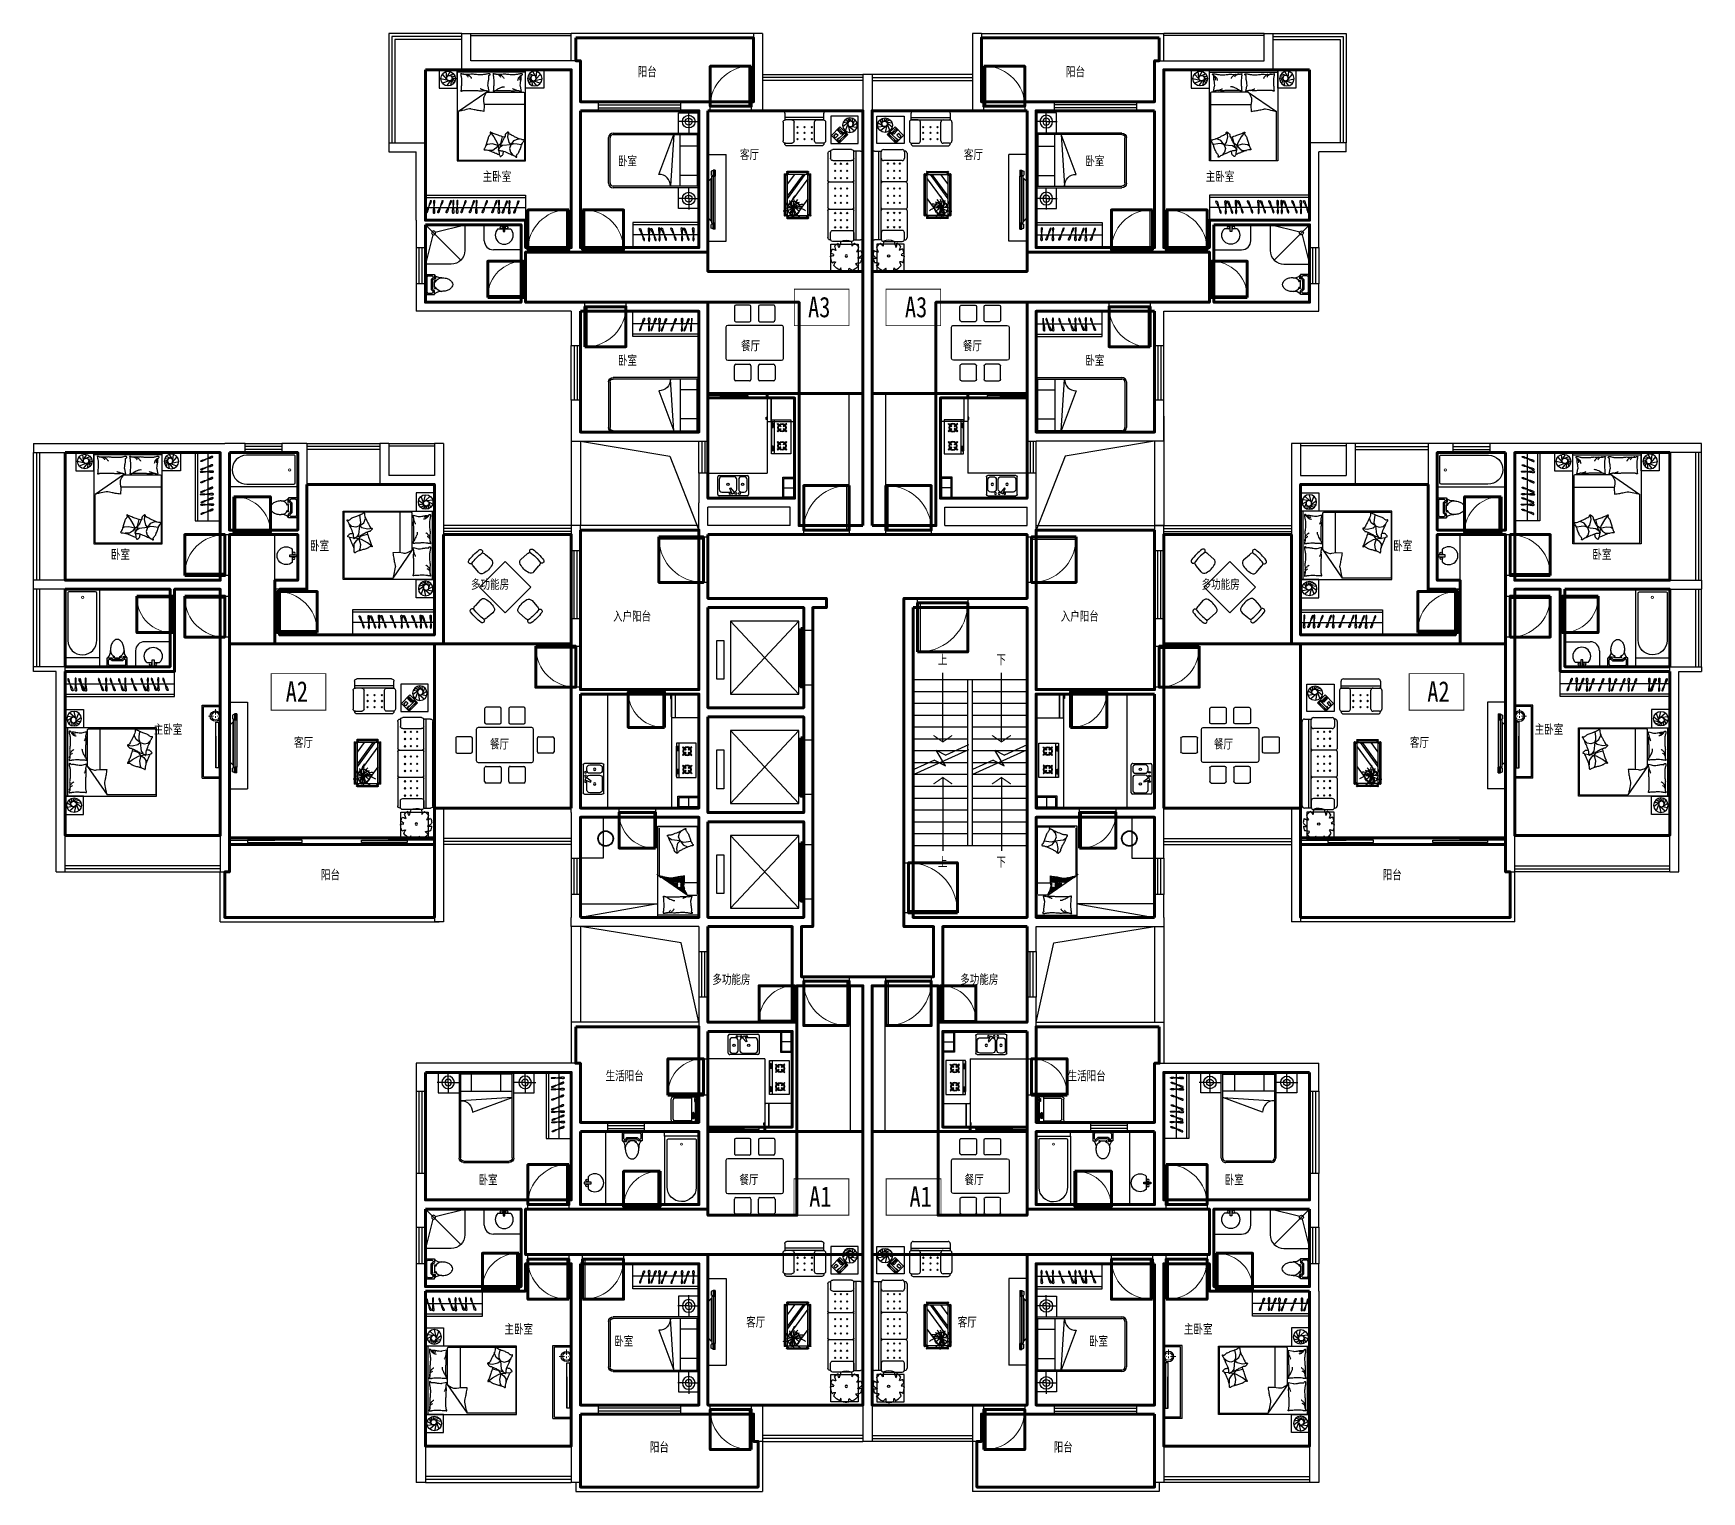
# Model space of a CAD drawing. Extents: x -355331 to -318731, y -592200 to -560200.
import ezdxf

# ---------------------------------------------------------------- set-up
doc = ezdxf.new("R2010")
doc.units = 0
doc.header["$LTSCALE"] = 1000
doc.header["$MEASUREMENT"] = 0
doc.layers.get('0').update_dxf_attribs({"linetype": 'CONTINUOUS'})
for name, color, linetype in [('BALCONY', 2, 'CONTINUOUS'), ('BATH', 6, 'CONTINUOUS'), ('JIAJU', 252, 'CONTINUOUS'), ('JIEJU', 75, 'CONTINUOUS'), ('SY', 132, 'CONTINUOUS'), ('WALL', 2, 'CONTINUOUS'), ('WIN', 4, 'CONTINUOUS'), ('WINDOW', 3, 'CONTINUOUS'), ('字', 7, 'CONTINUOUS'), ('家具', 145, 'CONTINUOUS'), ('文字', 7, 'CONTINUOUS')]:
    doc.layers.add(name, color=color, linetype=linetype)
for name, color, linetype, lineweight in [('GT_储藏间', 50, 'CONTINUOUS', 60), ('GT_卧室', 1, 'CONTINUOUS', 60), ('GT_卫生间', 5, 'CONTINUOUS', 60), ('GT_厨房', 4, 'CONTINUOUS', 60), ('GT_客厅', 2, 'CONTINUOUS', 60), ('GT_楼梯', 130, 'CONTINUOUS', 60), ('GT_玄关', 40, 'CONTINUOUS', 60), ('GT_电梯', 150, 'CONTINUOUS', 60), ('GT_过道', 30, 'CONTINUOUS', 60), ('GT_门', 245, 'CONTINUOUS', 60), ('GT_阳台', 6, 'CONTINUOUS', 60), ('GT_餐厅', 3, 'CONTINUOUS', 60)]:
    doc.layers.add(name, color=color, linetype=linetype, lineweight=lineweight)
doc.styles.add('-宋体', font='', dxfattribs={"width": 0.6})
doc.styles.add('_TCH_WINDOW', font='SIMPLEX', dxfattribs={"height": 3.5, "bigfont": 'GBCBIG'})
doc.styles.add('DIM_FONT', font='ROMAND.shx', dxfattribs={"width": 0.7})
doc.styles.add('HZ0', font='AcadEref.ttf', dxfattribs={"width": 0.7, "bigfont": 'ST.SHX'})
doc.styles.get("Standard").update_dxf_attribs({"font": 'GBENOR', "bigfont": 'GBCBIG'})
doc.styles.get('-宋体').set_extended_font_data('SimSun')

msp = doc.modelspace()

# ---------------------------------------------------------------- texts
at = {"layer": '字', "style": '-宋体', "width": 0.8}
for s, rotation, p in [('A3', 359.9996, (-338335, -566431)), ('A3', 0.0004, (-336210, -566431)), ('A2', 359.9996, (-349796, -574867)), ('A2', 0.0004, (-324750, -574867)), ('A1', 359.9996, (-338310, -585950)), ('A1', 0.0004, (-336110, -585950))]:
    msp.add_text(s, height=450, rotation=rotation, dxfattribs=at).set_placement(p)
at = {"layer": '文字', "style": '_TCH_WINDOW'}
for s, height, p in [('阳台', 232.3, (-342073, -561164)), ('阳台', 232.3, (-332677, -561164)), ('卧室', 232.3, (-342506, -563122)), ('客厅', 232.3, (-339828, -562982)), ('客厅', 232.3, (-334916, -562982)), ('卧室', 232.3, (-332254, -563122)), ('主卧室', 232.3, (-345474, -563464)), ('主卧室', 232.3, (-329611, -563464)), ('餐厅', 232.3, (-339805, -567177)), ('餐厅', 232.3, (-334939, -567177)), ('卧室', 232.3, (-342506, -567497)), ('卧室', 232.3, (-332254, -567497)), ('卧室', 232.3, (-349262, -571566)), ('卧室', 232.3, (-325498, -571566)), ('卧室', 232.3, (-353631, -571756)), ('卧室', 232.3, (-321128, -571756)), ('多功能房', 232.3, (-345730, -572412)), ('多功能房', 232.3, (-329702, -572412)), ('入户阳台', 232.3, (-342614, -573113)), ('入户阳台', 232.3, (-332794, -573113)), ('上', 232, (-335487, -574065)), ('下', 232, (-334201, -574065)), ('主卧室', 232.3, (-352691, -575594)), ('主卧室', 232.3, (-322395, -575594)), ('客厅', 232.3, (-349613, -575880)), ('餐厅', 232.3, (-345313, -575917)), ('餐厅', 232.3, (-329431, -575917)), ('客厅', 232.3, (-325131, -575880)), ('上', 232, (-335487, -578505)), ('下', 232, (-334201, -578505)), ('阳台', 232.3, (-349022, -578785)), ('阳台', 232.3, (-325728, -578785)), ('多功能房', 232.3, (-340434, -581081)), ('多功能房', 232.3, (-334998, -581081)), ('生活阳台', 232.3, (-342777, -583198)), ('生活阳台', 232.3, (-332641, -583198)), ('卧室', 232.3, (-345564, -585479)), ('餐厅', 232.3, (-339842, -585475)), ('餐厅', 232.3, (-334901, -585475)), ('卧室', 232.3, (-329195, -585479)), ('主卧室', 232.3, (-344997, -588755)), ('客厅', 232.3, (-339693, -588600)), ('客厅', 232.3, (-335051, -588600)), ('主卧室', 232.3, (-330089, -588755)), ('卧室', 232.3, (-342587, -589020)), ('卧室', 232.3, (-332173, -589020)), ('阳台', 232.3, (-341805, -591345)), ('阳台', 232.3, (-332945, -591345))]:
    msp.add_text(s, height=height, dxfattribs=at).set_placement(p)

# ---------------------------------------------------------------- blocks, each defined once
blk = doc.blocks.new('X-CORE$0$SKA24')
at = {"color": 6, "const_width": 0.25}
blk.add_lwpolyline([(1.43, 2.05), (0, 0), (1.43, -2.05)], dxfattribs=at)
blk = doc.blocks.new('A$C51354A1B')
for p, q in [((702, 1478), (702, 1811)), ((738, 1847), (1071, 1847)), ((1107, 1811), (1107, 1478)), ((1288, 1478), (1288, 1811)), ((1324, 1847), (1657, 1847)), ((1693, 1811), (1693, 1478)), ((498, 1300), (498, 540)), ((1853, 1345), (543, 1345)), ((1071, 1442), (738, 1442)), ((1657, 1442), (1324, 1442)), ((1898, 540), (1898, 1300)), ((0, 753), (0, 1086)), ((36, 1122), (369, 1122)), ((405, 1086), (405, 753)), ((1991, 1086), (1991, 753)), ((2360, 1122), (2027, 1122)), ((2396, 753), (2396, 1086)), ((369, 717), (36, 717)), ((543, 495), (1853, 495)), ((2027, 717), (2360, 717)), ((702, 369), (702, 36)), ((1071, 405), (738, 405)), ((1107, 36), (1107, 369)), ((1288, 369), (1288, 36)), ((1657, 405), (1324, 405)), ((1693, 36), (1693, 369)), ((738, 0), (1071, 0)), ((1324, 0), (1657, 0))]:
    blk.add_line(p, q)
for centre, radius, start, end in [((738, 1811), 36, 90, 180), ((1071, 1811), 36, 0, 90), ((1324, 1811), 36, 90, 180), ((1657, 1811), 36, 0, 90), ((543, 1300), 45, 90, 180), ((738, 1478), 36, 180, 270), ((1071, 1478), 36, 270, 0), ((1324, 1478), 36, 180, 270), ((1657, 1478), 36, 270, 0), ((1853, 1300), 45, 0, 90), ((36, 1086), 36, 90, 180), ((369, 1086), 36, 0, 90), ((2027, 1086), 36, 90, 180), ((36, 753), 36, 180, 270), ((369, 753), 36, 270, 0), ((543, 540), 45, 180, 270), ((1853, 540), 45, 270, 0), ((2027, 753), 36, 180, 270), ((2360, 753), 36, 270, 0), ((738, 369), 36, 90, 180), ((738, 36), 36, 180, 270), ((1071, 369), 36, 0, 90), ((1071, 36), 36, 270, 0), ((1324, 369), 36, 90, 180), ((1324, 36), 36, 180, 270), ((1657, 369), 36, 0, 90), ((1657, 36), 36, 270, 0)]:
    blk.add_arc(centre, radius, start, end)
at = {"layer": 'JIAJU'}
blk.add_arc((2360, 1086), 36, 0, 90, dxfattribs=at)
blk = doc.blocks.new('A$C67170A1A')
for p, q in [((0, 2200), (0, 300)), ((0, 2200), (400, 2200)), ((400, 2200), (400, 300)), ((116, 1933), (71, 1915)), ((71, 1915), (71, 1834)), ((116, 1817), (71, 1834)), ((161, 1940), (116, 1940)), ((116, 1940), (116, 1810)), ((137, 1940), (137, 1810)), ((161, 1940), (161, 1810)), ((73, 1761), (11, 1697)), ((11, 1697), (11, 888)), ((73, 1761), (73, 823)), ((86, 1761), (73, 1761)), ((86, 1810), (86, 775)), ((86, 1810), (161, 1810)), ((161, 1810), (116, 1810)), ((123, 1810), (123, 775)), ((161, 1810), (161, 775)), ((73, 823), (11, 888)), ((116, 768), (71, 750)), ((71, 669), (71, 750)), ((86, 823), (73, 823)), ((86, 775), (161, 775)), ((161, 775), (116, 775)), ((116, 645), (116, 775)), ((137, 645), (137, 775)), ((161, 645), (161, 775)), ((116, 652), (71, 669)), ((161, 645), (116, 645)), ((0, 300), (400, 300))]:
    blk.add_line(p, q)
blk = doc.blocks.new('M_C54TQD')
for p, q in [((0, -52), (1500, -52)), ((26, -509), (26, -1968)), ((853, -489), (46, -489)), ((853, -489), (1472, -916)), ((46, -761), (915, -761)), ((1472, -1968), (1472, -916)), ((381, -1368), (395, -1471)), ((778, -1368), (698, -1472)), ((90, -1638), (87, -1645)), ((188, -1621), (90, -1638)), ((161, -1514), (137, -1518)), ((255, -1552), (161, -1514)), ((257, -1618), (188, -1621)), ((324, -1645), (255, -1552)), ((324, -1645), (257, -1618)), ((335, -1810), (281, -1873)), ((369, -1593), (324, -1645)), ((324, -1645), (510, -1664)), ((324, -1645), (355, -1728)), ((355, -1728), (335, -1810)), ((395, -1471), (369, -1593)), ((528, -1559), (509, -1470)), ((510, -1664), (560, -1700)), ((548, -1617), (528, -1559)), ((605, -1658), (548, -1617)), ((560, -1700), (572, -1709)), ((592, -1767), (580, -1861)), ((605, -1658), (594, -1752)), ((623, -1603), (605, -1658)), ((605, -1658), (734, -1626)), ((605, -1658), (655, -1721)), ((698, -1472), (623, -1603)), ((655, -1721), (720, -1769)), ((720, -1769), (813, -1769)), ((734, -1626), (837, -1640)), ((837, -1640), (873, -1660)), ((46, -1988), (1452, -1988))]:
    blk.add_line(p, q)
blk.add_lwpolyline([(0, -2000), (0, 0), (1500, 0), (1500, -2000)], close=True)
for points in [[(101, -127, -0.263368), (73, -108, -0.494818), (82, -89, -0.049225), (100, -88, -0.036831), (124, -89, -0.031893), (161, -97, 0.035782), (195, -104, 0.032941), (285, -110, 0.026564), (396, -104, 0.017905), (434, -99, -0.033397), (454, -97, -0.03204), (491, -97, 0.018442), (555, -101, 0.010837), (620, -100, 0.014624), (668, -97, 0.111249), (691, -89, -0.153708), (708, -86, -0.076444), (715, -87, -0.215512), (717, -89, -0.585858), (714, -92, 0.363489), (709, -95, 0.191716), (709, -106, -0.129675), (711, -123, -0.01735), (708, -140, 0.019326), (706, -155, 0.018818), (699, -223, 0.021828), (698, -283, 0.006204), (700, -316, 0.001963), (706, -423, 0.028341), (710, -459, -0.117014), (709, -468, -0.36606), (708, -469, -0.03973), (694, -466, -0.048309), (681, -461, 0.062981), (670, -457, 0.04058), (647, -454, 0.014345), (580, -451, 0.005484), (454, -452, 0.007153), (358, -455, 0.008762), (316, -458, -0.008153), (270, -461, -0.06251), (213, -456, 0.078669), (167, -454, 0.047825), (145, -459, -0.034494), (114, -466, -0.023571), (89, -469, -0.510228), (88, -468), (95, -438), (116, -356, 0.073041), (118, -336, 0.023305), (112, -275, 0.018299), (108, -252, -0.01097), (101, -214, -0.042281), (98, -180, -0.027201), (101, -126)], [(99, -143, -0.05369), (114, -156, -0.070312), (122, -168, -0.015448), (125, -177, -0.013244), (129, -187, -0.082127), (132, -205, -0.064164), (129, -228)], [(101, -127, -0.077379), (136, -152, -0.077379), (161, -187, -0.047525), (171, -211, -0.047525), (176, -238)], [(575, -101, 0.027842), (551, -111, 0.048685), (539, -119, 0.023666), (511, -144, 0.031223), (492, -164, 0.046801), (486, -172, 0.023191), (478, -189)], [(657, -95, 0.088153), (622, -98, 0.088153), (591, -114, 0.077547), (569, -135, 0.077547), (555, -162)], [(810, -127, -0.263368), (782, -108, -0.494818), (791, -89, -0.049225), (809, -88, -0.036831), (833, -89, -0.031893), (871, -97, 0.035782), (905, -104, 0.032941), (994, -110, 0.026564), (1106, -104, 0.017905), (1143, -99, -0.033397), (1163, -97, -0.03204), (1200, -97, 0.018442), (1265, -101, 0.010837), (1329, -100, 0.014624), (1377, -97, 0.111249), (1400, -89, -0.153708), (1417, -86, -0.076444), (1424, -87, -0.215512), (1426, -89, -0.585858), (1423, -92, 0.363489), (1419, -95, 0.191716), (1419, -106, -0.129675), (1421, -123, -0.01735), (1418, -140, 0.019326), (1415, -155, 0.018818), (1408, -223, 0.021828), (1407, -283, 0.006204), (1409, -316, 0.001963), (1415, -423, 0.028341), (1419, -459, -0.117014), (1419, -468, -0.36606), (1417, -469, -0.03973), (1404, -466, -0.048309), (1390, -461, 0.062981), (1379, -457, 0.04058), (1356, -454, 0.014345), (1289, -451, 0.005484), (1164, -452, 0.007153), (1067, -455, 0.008762), (1025, -458, -0.008153), (979, -461, -0.06251), (922, -456, 0.078669), (877, -454, 0.047825), (854, -459, -0.034494), (823, -466, -0.023571), (798, -469, -0.510228), (797, -468), (805, -438), (825, -356, 0.073041), (827, -336, 0.023305), (821, -275, 0.018299), (817, -252, -0.01097), (810, -214, -0.042281), (807, -180, -0.027201), (810, -126)], [(1284, -101, 0.027842), (1260, -111, 0.048685), (1248, -119, 0.023666), (1220, -144, 0.031223), (1201, -164, 0.046801), (1196, -172, 0.023191), (1188, -189)], [(1366, -95, 0.088153), (1332, -98, 0.088153), (1300, -114, 0.077547), (1279, -135, 0.077547), (1265, -162)], [(191, -454, 0.009729), (219, -445, 0.009729), (246, -435, 0.007971), (267, -426, 0.007971), (289, -416)], [(661, -455, 0.016108), (622, -429, 0.024599), (595, -414, 0.009477), (546, -391, 0.015937), (516, -378, 0.072521), (500, -375, 0.033339), (463, -375)], [(853, -489, -0.085272), (917, -599, -0.124044), (926, -686), (912, -782), (914, -912)], [(901, -454, 0.009729), (928, -445, 0.009729), (955, -435, 0.007971), (977, -426, 0.007971), (998, -416)], [(914, -912, 0.007867), (1032, -894, 0.009508), (1128, -876, 0.006616), (1193, -862, -0.023828), (1212, -858, -0.080713), (1230, -859, -0.009591), (1383, -891, -0.013133), (1416, -899, -0.007859), (1472, -916)], [(464, -1480, 0.025626), (476, -1478, 0.0108), (605, -1436, 0.00456), (692, -1405, 0.01125), (727, -1391, 0.069394), (746, -1380, -0.079756), (763, -1371, -0.106399), (778, -1368, -0.328642), (782, -1372, -0.299547), (779, -1378, 0.189917), (774, -1387, 0.033518), (773, -1397, 0.075627), (773, -1402, 0.053489), (776, -1410, 0.017838), (788, -1432, 0.038394), (805, -1456, -0.059529), (816, -1472, -0.035943), (826, -1498, -0.011245), (852, -1585, -0.006203), (862, -1624, 0.010783), (868, -1647, 0.019485), (873, -1660, 0.005062), (892, -1710, 0.101392), (909, -1736, -0.223768), (914, -1749, -0.25558), (911, -1754, -0.081563), (895, -1759, -0.071805), (878, -1759, 0.069985), (861, -1759, 0.03546), (801, -1772, 0.029432), (732, -1797, 0.001554), (699, -1811, -0.00152), (665, -1826, -0.004735), (629, -1840, 0.00382), (586, -1859, 0.296001), (564, -1891, -0.649774), (542, -1900, -0.02319), (538, -1895, 0.0288), (534, -1892, 0.005727), (527, -1886, -0.004358), (519, -1878, -0.027528), (502, -1861, -0.046214), (493, -1850, -0.194121), (490, -1833, 0.133719), (489, -1809, 0.005779), (482, -1787, 0.008882)]]:
    blk.add_lwpolyline(points, format="xyb")
blk.add_lwpolyline([(58, -1583, 0.101392), (40, -1559, -0.223768), (34, -1546, -0.25558), (36, -1541, -0.081563), (52, -1535, -0.071805), (69, -1534, 0.069985), (86, -1532, 0.03546), (145, -1515, 0.029432), (211, -1485, 0.001554), (244, -1468, -0.00152), (276, -1451, -0.004735), (311, -1433, 0.00382), (353, -1412, 0.296001), (372, -1378, -0.649774), (393, -1367, -0.02319), (398, -1372, 0.0288), (402, -1375, 0.005727), (409, -1380, -0.004358), (418, -1387, -0.027528), (436, -1403, -0.046214), (445, -1414, -0.194121), (450, -1430, 0.133719), (453, -1454, 0.011505), (471, -1496, 0.008882), (497, -1550, 0.012426), (535, -1618, -0.033612), (547, -1644), (570, -1701), (588, -1744, 0.224341), (603, -1757, -0.722772), (603, -1766, -0.103513), (599, -1767, 0.053465), (592, -1767, 0.030109), (569, -1772, -0.031436), (547, -1776, -0.05324), (532, -1776, 0.05518), (517, -1777, 0.056271), (492, -1783, 0.0108), (366, -1835, 0.00456), (281, -1873, 0.01125), (247, -1889, 0.069394), (229, -1902, -0.079756), (213, -1912, -0.106399), (199, -1915, -0.328642), (195, -1912, -0.299547), (196, -1906, 0.189917), (201, -1896, 0.033518), (202, -1886, 0.075627), (201, -1882, 0.053489), (197, -1874, 0.017838), (184, -1853, 0.038394), (165, -1830, -0.059529), (153, -1815, -0.035943), (140, -1790, -0.011245), (108, -1705, -0.006203), (95, -1667, 0.010783), (87, -1645, 0.019485), (82, -1632, 0.005062)], format="xyb", close=True)
for centre, start, end in [((46, -509), 90, 180), ((46, -741), 180, 270), ((46, -1968), 180, 270), ((1452, -1968), 270, 0)]:
    blk.add_arc(centre, 20, start, end)
at = {"style": 'DIM_FONT', "width": 0.8, "flags": 9}
for tag in ['XSIZE', 'YSIZE']:
    blk.add_attdef(tag, (0, 0), '', height=0.5, dxfattribs=at)
blk = doc.blocks.new('M_C5')
for p, q in [((-54, -14), (-154, 45)), ((-71, 21), (-106, 120)), ((-60, 63), (-50, 152)), ((-28, 86), (7, 160)), ((-9, 88), (59, 149)), ((12, 83), (112, 114)), ((26, 75), (152, 50)), ((42, 53), (156, -35)), ((48, 21), (102, -123)), ((-26, -30), (-153, -47)), ((14, -26), (-99, -126)), ((41, -2), (5, -160))]:
    blk.add_line(p, q)
for centre, radius in [((0, 0), 160), ((-11, 28), 60)]:
    blk.add_circle(centre, radius)
at = {"width": 0.8, "flags": 9}
for tag in ['XSIZE', 'YSIZE']:
    blk.add_attdef(tag, (0, 0), '', height=0.5, dxfattribs=at)
blk = doc.blocks.new('ccui')
for points in [[(-566, 1078), (-507, 683), (-111, 742), (-170, 1137)], [(-226, -1197), (-285, -801), (111, -742), (170, -1137)]]:
    blk.add_lwpolyline(points, close=True)
at = {"extrusion": (1e-16, 0, -1), "zscale": -1}
for name, p, rotation in [('M_C54TQD', (-111, -742), 81.49686775637126), ('M_C5', (51, -968), 351.4968677675923)]:
    blk.add_blockref(name, p, dxfattribs=dict(at, rotation=rotation))
at = {"rotation": 188.5031322324077}
blk.add_blockref('M_C5', (-332, 911), dxfattribs=at)
blk = doc.blocks.new('dsj')
for p, q in [((0, -1600), (0, 0)), ((0, 0), (400, 0)), ((30, -1570), (30, -30)), ((30, -30), (400, -30)), ((304, -375), (363, -375)), ((304, -1375), (304, -375)), ((311, -1369), (311, -682)), ((363, -375), (363, -1375)), ((396, -753), (363, -753)), ((363, -753), (363, -1297)), ((396, -1297), (396, -753)), ((363, -1375), (304, -1375)), ((363, -1297), (396, -1297)), ((0, -1600), (400, -1600)), ((30, -1570), (400, -1570))]:
    blk.add_line(p, q)
at = {"lineweight": 0}
for p, q in [((139, -239), (255, -239)), ((293, -88), (293, -201)), ((293, -276), (293, -239)), ((331, -239), (343, -239))]:
    blk.add_line(p, q, dxfattribs=at)
blk.add_circle((293, -239), 113)
blk.add_circle((293, -239), 82.7, dxfattribs=at)
blk = doc.blocks.new('_E6OBL')
at = {"color": 0, "linetype": 'ByBlock'}
for p, q in [((0, 506), (230, 506)), ((0, 0), (0, 506)), ((34, 448), (58, 471)), ((34, 58), (34, 448)), ((58, 471), (172, 471)), ((150, 382), (196, 428)), ((172, 471), (196, 448)), ((196, 448), (196, 428)), ((230, 506), (230, 414)), ((0, 0), (230, 0)), ((58, 34), (34, 58)), ((58, 34), (172, 34)), ((150, 124), (150, 382)), ((150, 124), (196, 78)), ((196, 58), (172, 34)), ((184, 368), (230, 414)), ((184, 138), (184, 368)), ((184, 138), (230, 92)), ((196, 58), (196, 78)), ((230, 322), (256, 322)), ((230, 322), (230, 184)), ((230, 184), (256, 184)), ((230, 104), (230, 92)), ((230, 0), (230, 92)), ((230, 46), (253, 46)), ((253, 46), (253, 104))]:
    blk.add_line(p, q, dxfattribs=at)
blk.add_lwpolyline([(414, 80, 0.063415), (524, 95, 0.076468), (609, 131, 0.107136), (672, 192, 0.147373), (690, 253, 0.147373), (672, 314, 0.107136), (609, 375, 0.076468), (524, 411, 0.063415), (414, 425, 0.063415)], format="xyb", dxfattribs=at)
for centre in [(242, 345), (242, 161)]:
    blk.add_circle(centre, 11.5, dxfattribs=at)
for centre, radius, start, end in [((386, 630), 207, 221.089, 277.7989), ((414, 253), 172, 90, 156.4218), ((242, 104), 11.5, 0, 180), ((386, -124), 207, 82.2011, 138.911), ((414, 253), 172, 203.5782, 270)]:
    blk.add_arc(centre, radius, start, end, dxfattribs=at)
at = {"style": 'HZ0', "width": 0.75, "flags": 9}
for tag in ['XSIZE', 'YSIZE']:
    blk.add_attdef(tag, (0, 0), '', height=0.5, dxfattribs=at)
blk = doc.blocks.new('1243')
for p, q in [((0, 92), (-123, 92)), ((41, 150), (0, 150)), ((0, 150), (0, 0)), ((0, 0), (41, 0)), ((41, 0), (41, 150)), ((156, 92), (41, 92))]:
    blk.add_line(p, q)
for centre in [(-34, 61), (77, 62)]:
    blk.add_circle(centre, 26.7)
blk.add_arc((17, 230), 197, 315.2527, 584.7473)
blk = doc.blocks.new('_E15UYS')
for p, q in [((-56, 0), (-56, 700)), ((-33, 544), (-22, 544)), ((-32, 635), (-22, 635)), ((-24, 619), (-24, 554)), ((-7, 619), (-24, 619)), ((-24, 554), (-7, 554)), ((-7, 554), (-7, 619)), ((0, 15), (0, 638)), ((-33, 71), (-22, 71)), ((-32, 162), (-22, 162)), ((-24, 146), (-24, 81)), ((-7, 146), (-24, 146)), ((-24, 81), (-7, 81)), ((-7, 81), (-7, 146))]:
    blk.add_line(p, q)
for points in [[(-400, 700), (0, 700), (0, 0), (-400, 0), (-400, 700)], [(-252, 518), (-241, 505), (-304, 449), (-316, 462), (-252, 518)], [(-185, 518), (-196, 505), (-132, 449), (-121, 462), (-185, 518)], [(-252, 181), (-241, 194), (-304, 250), (-316, 237), (-252, 181)], [(-185, 181), (-196, 194), (-132, 250), (-121, 237), (-185, 181)]]:
    blk.add_lwpolyline(points)
for points in [[(-304, 624), (-241, 567), (-252, 555), (-316, 611)], [(-132, 624), (-196, 567), (-185, 555), (-121, 611)], [(-304, 75), (-241, 132), (-252, 144), (-316, 88)], [(-132, 75), (-196, 132), (-185, 144), (-121, 88)]]:
    blk.add_lwpolyline(points, close=True)
for points in [[(-32, 635, 0.259034), (-36, 634, 0.076276), (-41, 622, 0.036515), (-43, 609, 0.026615), (-44, 590, 0.026615), (-43, 571, 0.036515), (-41, 557, 0.076276), (-36, 546, 0.259034), (-32, 544, 0.078462), (-31, 544, 0.056762)], [(-22, 635, 0.259034), (-25, 634, 0.076276), (-30, 622, 0.036515), (-33, 609, 0.026615), (-34, 590, 0.026615), (-33, 571, 0.036515), (-30, 557, 0.076276), (-25, 546, 0.259034), (-22, 544, 0.259034), (-18, 546, 0.056762), (-14, 554, 0.036515)], [(-13, 619, 0.008736), (-13, 622, 0.076276), (-18, 634, 0.259034), (-22, 635, 0.259034)], [(-32, 162, 0.259034), (-36, 161, 0.076276), (-41, 149, 0.036515), (-43, 136, 0.026615), (-44, 117, 0.026615), (-43, 98, 0.036515), (-41, 84, 0.076276), (-36, 73, 0.259034), (-32, 71, 0.078462), (-31, 71, 0.056762)], [(-22, 162, 0.259034), (-25, 161, 0.076276), (-30, 149, 0.036515), (-33, 136, 0.026615), (-34, 117, 0.026615), (-33, 98, 0.036515), (-30, 84, 0.076276), (-25, 73, 0.259034), (-22, 71, 0.259034), (-18, 73, 0.056762), (-14, 81, 0.036515)], [(-13, 146, 0.008736), (-13, 149, 0.076276), (-18, 161, 0.259034), (-22, 162, 0.259034)]]:
    blk.add_lwpolyline(points, format="xyb")
for centre, radius in [((-218, 536), 86.4), ((-218, 536), 73.5), ((-218, 163), 86.4), ((-218, 163), 73.5)]:
    blk.add_circle(centre, radius)
at = {"width": 0.8, "flags": 9}
for tag in ['XSIZE', 'YSIZE']:
    blk.add_attdef(tag, (0, 0), '', height=0.5, dxfattribs=at)
blk = doc.blocks.new('$plan$00000400')
for p, q in [((-517, 0), (0, 0)), ((-517, -584), (-517, 0)), ((0, 0), (0, -584)), ((0, -511), (-517, -511)), ((-17, -600), (-500, -600)), ((-477, -600), (-477, -623)), ((-477, -623), (-422, -623)), ((-422, -623), (-422, -600))]:
    blk.add_line(p, q)
at = {"lineweight": 13}
blk.add_line((0, -523), (-517, -523), dxfattribs=at)
for centre, start, end in [((-500, -584), 180, 270), ((-17, -584), 270, 360)]:
    blk.add_arc(centre, 16.7, start, end)
blk = doc.blocks.new('M_E25ESP')
at = {"color": 0, "linetype": 'ByBlock'}
for p, q in [((0, -307), (0, 307)), ((31, 338), (419, 338)), ((48, 2), (57, -12)), ((59, 31), (163, 70)), ((82, 245), (82, 40)), ((173, 53), (87, -18)), ((358, 307), (143, 307)), ((163, 70), (173, 53)), ((419, -20), (419, 245)), ((450, 307), (450, -307)), ((419, -338), (31, -338)), ((82, -184), (82, -245)), ((143, -82), (358, -82)), ((358, -123), (143, -123)), ((143, -307), (358, -307)), ((419, -245), (419, -184))]:
    blk.add_line(p, q, dxfattribs=at)
for centre, radius in [((51, 61), 20.5), ((251, 112), 25.6), ((51, -61), 20.5), ((51, -143), 20.5), ((251, -210), 25.6)]:
    blk.add_circle(centre, radius, dxfattribs=at)
for centre, radius, start, end in [((31, 307), 30.7, 90, 180), ((66, 12), 20.5, 110.5377, 210), ((143, 245), 61.4, 90, 180), ((358, 245), 61.4, 0, 90), ((419, 307), 30.7, 0, 90), ((31, -307), 30.7, 180, 270), ((74, -2), 20.5, 210, 309.4623), ((143, -20), 61.4, 180, 270), ((143, -184), 61.4, 90, 180), ((143, -245), 61.4, 180, 270), ((358, -20), 61.4, 270, 0), ((358, -184), 61.4, 0, 90), ((358, -245), 61.4, 270, 0), ((419, -307), 30.7, 270, 0)]:
    blk.add_arc(centre, radius, start, end, dxfattribs=at)
at = {"style": 'DIM_FONT', "width": 0.8, "flags": 9}
for tag in ['XSIZE', 'YSIZE']:
    blk.add_attdef(tag, (0, 0), '', height=0.5, dxfattribs=at)
blk = doc.blocks.new('A$C38CF082A')
at = {"layer": 'BATH'}
blk.add_line((235, 230), (25, 230), dxfattribs=at)
for points in [[(0, 460), (260, 460), (260, 0), (0, 0)], [(25, 435), (235, 435), (235, 25), (25, 25)]]:
    blk.add_lwpolyline(points, close=True, dxfattribs=at)
blk = doc.blocks.new('WASH')
at = {"linetype": 'Continuous'}
for p, q in [((-656, 0), (0, 0)), ((-145, 0), (-145, -690)), ((0, -690), (0, 0)), ((-706, -640), (-706, -50)), ((-651, -612), (-651, -78)), ((-144, -38), (-611, -38)), ((-66, -43), (-66, -126)), ((-35, -43), (-66, -43)), ((-66, -126), (-35, -126)), ((-36, -43), (-36, 0)), ((-36, -690), (-36, -126)), ((0, -690), (-656, -690)), ((-144, -652), (-611, -652)), ((-96, -478), (-113, -478)), ((-113, -478), (-113, -543)), ((-113, -543), (-96, -543)), ((-87, -468), (-99, -468)), ((-88, -560), (-99, -560)), ((-96, -543), (-96, -478))]:
    blk.add_line(p, q, dxfattribs=at)
blk.add_lwpolyline([(-94, -428, 0.185158), (-107, -433, 0.102042), (-122, -453, 0.060862), (-130, -478, 0.047173), (-133, -511, 0.047173), (-130, -545, 0.060862), (-122, -570, 0.102042), (-107, -590, 0.185158), (-94, -595, 0.185158), (-82, -590, 0.102042), (-67, -570, 0.060862), (-59, -545, 0.047173), (-56, -511, 0.047173), (-59, -478, 0.060862), (-67, -453, 0.102042), (-82, -433, 0.185158)], format="xyb", close=True, dxfattribs=at)
for points in [[(-108, -543, 0.008736), (-107, -546, 0.076276), (-102, -558, 0.259034), (-99, -560, 0.259034)], [(-99, -560, 0.259034), (-95, -558, 0.076276), (-90, -546, 0.036515), (-88, -533, 0.026615), (-87, -514, 0.026615), (-88, -495, 0.036515), (-90, -482, 0.076276), (-95, -470, 0.259034), (-99, -468, 0.259034), (-102, -470, 0.056762), (-106, -478, 0.036515)], [(-88, -560, 0.259034), (-85, -558, 0.076276), (-80, -546, 0.036515), (-77, -533, 0.026615), (-76, -514, 0.026615), (-77, -495, 0.036515), (-80, -482, 0.076276), (-85, -470, 0.259034), (-88, -468, 0.078462), (-89, -468, 0.056762)]]:
    blk.add_lwpolyline(points, format="xyb", dxfattribs=at)
blk.add_circle((-35, -86), 17.5, dxfattribs=at)
for centre, radius, start, end in [((-656, -50), 50, 90, 180), ((-611, -78), 40, 90, 180), ((-656, -640), 50, 180, 270), ((-611, -612), 40, 180, 270)]:
    blk.add_arc(centre, radius, start, end, dxfattribs=at)
at = {"linetype": 'Continuous', "width": 0.8, "flags": 9}
for tag in ['XSIZE', 'YSIZE']:
    blk.add_attdef(tag, (0, -345), '', height=0.5, rotation=270, dxfattribs=at)
blk = doc.blocks.new('A$C4AAE78FC')
for p, q in [((238, 1927), (0, 1927)), ((16, 43), (16, 2143)), ((16, 2143), (466, 2143)), ((238, 1927), (238, 2165)), ((238, 1927), (238, 1689)), ((238, 1927), (476, 1927)), ((466, 2143), (466, 1689)), ((16, 1689), (1896, 1689)), ((55, 1654), (426, 1654)), ((55, 520), (55, 1654)), ((426, 1654), (426, 520)), ((426, 1654), (1894, 1654)), ((568, 520), (639, 1647)), ((1964, 1584), (1964, 590)), ((1996, 1589), (1996, 589)), ((55, 1419), (426, 1419)), ((892, 1396), (568, 520)), ((55, 777), (426, 777)), ((1896, 489), (16, 489)), ((426, 520), (55, 520)), ((238, 238), (238, 476)), ((1894, 520), (426, 520)), ((466, 489), (466, 43)), ((238, 238), (0, 238)), ((466, 43), (16, 43)), ((238, 238), (476, 238)), ((238, 238), (238, 0))]:
    blk.add_line(p, q)
for centre, radius in [((238, 1927), 139), ((238, 1927), 75), ((238, 238), 139), ((238, 238), 75)]:
    blk.add_circle(centre, radius)
for centre, radius, start, end in [((887, 1644), 249, 179.3329, 271.129), ((1894, 1584), 70, 0, 90), ((1896, 1589), 100, 0, 90), ((1894, 590), 70, 270, 360), ((1896, 589), 100, 270, 360)]:
    blk.add_arc(centre, radius, start, end)
blk = doc.blocks.new('A$C14184E9E')
for p, q in [((0, 720), (0, 0)), ((720, 720), (0, 720)), ((0, 720), (647, 73)), ((182, 585), (720, 720)), ((720, 250), (720, 720)), ((135, 538), (0, 0)), ((0, 0), (470, 0))]:
    blk.add_line(p, q)
blk.add_circle((149, 571), 36.2)
blk.add_arc((470, 250), 250, 270, 360)
blk = doc.blocks.new('$plan$00001568')
for p, q in [((-2869, 3), (-1019, 3)), ((-2953, -247), (-2953, -658)), ((-2919, -197), (-2919, -47)), ((-2919, -147), (-969, -147)), ((-2919, -197), (-969, -197)), ((-2762, -197), (-2903, -197)), ((-2712, -658), (-2712, -247)), ((-2628, -359), (-2658, -329)), ((-2658, -359), (-2628, -329)), ((-2500, -359), (-2470, -329)), ((-2470, -359), (-2500, -329)), ((-2312, -359), (-2343, -329)), ((-2343, -359), (-2312, -329)), ((-2242, -737), (-2242, -227)), ((-2121, -359), (-2091, -329)), ((-2091, -359), (-2121, -329)), ((-1934, -359), (-1964, -329)), ((-1964, -359), (-1934, -329)), ((-1806, -359), (-1776, -329)), ((-1776, -359), (-1806, -329)), ((-1647, -737), (-1647, -227)), ((-1546, -359), (-1576, -329)), ((-1576, -359), (-1546, -329)), ((-1419, -359), (-1389, -329)), ((-1389, -359), (-1419, -329)), ((-1231, -359), (-1261, -329)), ((-1261, -359), (-1231, -329)), ((-1177, -658), (-1177, -247)), ((-1127, -197), (-986, -197)), ((-969, -47), (-969, -200)), ((-936, -247), (-936, -658)), ((-796, -519), (-608, -331)), ((-608, -350), (-655, -397)), ((-603, -354), (-645, -397)), ((-608, -331), (-438, -501)), ((-556, -402), (-603, -354)), ((-2919, -708), (-2919, -717)), ((-2903, -708), (-2762, -708)), ((-2628, -497), (-2658, -466)), ((-2658, -497), (-2628, -466)), ((-2628, -624), (-2658, -593)), ((-2658, -624), (-2628, -593)), ((-2470, -497), (-2500, -466)), ((-2500, -497), (-2470, -466)), ((-2470, -624), (-2500, -593)), ((-2500, -624), (-2470, -593)), ((-2312, -497), (-2343, -466)), ((-2343, -497), (-2312, -466)), ((-2312, -624), (-2343, -593)), ((-2343, -624), (-2312, -593)), ((-2121, -497), (-2091, -466)), ((-2091, -497), (-2121, -466)), ((-2121, -624), (-2091, -593)), ((-2091, -624), (-2121, -593)), ((-1964, -497), (-1934, -466)), ((-1934, -497), (-1964, -466)), ((-1964, -624), (-1934, -593)), ((-1934, -624), (-1964, -593)), ((-1806, -497), (-1776, -466)), ((-1776, -497), (-1806, -466)), ((-1806, -624), (-1776, -593)), ((-1776, -624), (-1806, -593)), ((-1546, -497), (-1576, -466)), ((-1576, -497), (-1546, -466)), ((-1546, -624), (-1576, -593)), ((-1576, -624), (-1546, -593)), ((-1389, -497), (-1419, -466)), ((-1419, -497), (-1389, -466)), ((-1389, -624), (-1419, -593)), ((-1419, -624), (-1389, -593)), ((-1231, -497), (-1261, -466)), ((-1261, -497), (-1231, -466)), ((-1231, -624), (-1261, -593)), ((-1261, -624), (-1231, -593)), ((-986, -708), (-1127, -708)), ((-969, -708), (-969, -717)), ((-627, -689), (-796, -519)), ((-773, -524), (-730, -482)), ((-726, -571), (-773, -524)), ((-603, -373), (-754, -524)), ((-754, -524), (-726, -552)), ((-730, -482), (-721, -491)), ((-726, -552), (-575, -402)), ((-683, -529), (-726, -571)), ((-693, -519), (-683, -529)), ((-622, -543), (-678, -600)), ((-678, -600), (-641, -637)), ((-655, -397), (-641, -411)), ((-645, -397), (-636, -406)), ((-641, -637), (-584, -581)), ((-438, -501), (-627, -689)), ((-584, -581), (-622, -543)), ((-612, -439), (-598, -453)), ((-608, -435), (-598, -444)), ((-603, -373), (-575, -402)), ((-598, -444), (-556, -402)), ((-598, -453), (-551, -406)), ((-561, -435), (-598, -472)), ((-598, -472), (-513, -557)), ((-579, -453), (-495, -538)), ((-476, -519), (-561, -435)), ((-513, -557), (-476, -519)), ((-2271, -767), (-2869, -767)), ((-1676, -767), (-2213, -767)), ((-1019, -767), (-1617, -767)), ((-856, -902), (-856, -1664)), ((-797, -852), (-806, -852)), ((-797, -868), (-797, -1008)), ((-336, -818), (-747, -818)), ((-747, -1058), (-336, -1058)), ((-286, -852), (-286, -1714)), ((-286, -852), (-136, -852)), ((-286, -1008), (-286, -868)), ((-236, -852), (-236, -1714)), ((-86, -902), (-86, -1664)), ((-2447, -1661), (-2447, -1202)), ((-2437, -1192), (-2432, -1192)), ((-2378, -1167), (-2422, -1211)), ((-2349, -1167), (-2422, -1239)), ((-2422, -1661), (-2422, -1202)), ((-2396, -1152), (-2396, -1157)), ((-2386, -1142), (-1477, -1142)), ((-2386, -1167), (-1477, -1167)), ((-2019, -1207), (-2382, -1470)), ((-1577, -1207), (-2196, -1657)), ((-1482, -1269), (-2015, -1657)), ((-1482, -1312), (-1956, -1657)), ((-1514, -1167), (-1442, -1239)), ((-1486, -1167), (-1442, -1211)), ((-1467, -1152), (-1467, -1157)), ((-1442, -1202), (-1442, -1661)), ((-1427, -1192), (-1432, -1192)), ((-1417, -1202), (-1417, -1661)), ((-693, -1104), (-723, -1134)), ((-693, -1134), (-723, -1104)), ((-693, -1292), (-723, -1262)), ((-693, -1262), (-723, -1292)), ((-693, -1419), (-723, -1449)), ((-693, -1449), (-723, -1419)), ((-556, -1104), (-586, -1134)), ((-556, -1134), (-586, -1104)), ((-556, -1262), (-586, -1292)), ((-556, -1292), (-586, -1262)), ((-556, -1419), (-586, -1449)), ((-556, -1449), (-586, -1419)), ((-429, -1104), (-459, -1134)), ((-429, -1134), (-459, -1104)), ((-429, -1262), (-459, -1292)), ((-429, -1292), (-459, -1262)), ((-429, -1419), (-459, -1449)), ((-429, -1449), (-459, -1419)), ((-2437, -1671), (-2432, -1671)), ((-2349, -1697), (-2422, -1624)), ((-2378, -1697), (-2422, -1653)), ((-2396, -1712), (-2396, -1707)), ((-1477, -1697), (-2386, -1697)), ((-1477, -1722), (-2386, -1722)), ((-1482, -1501), (-1696, -1657)), ((-1514, -1697), (-1442, -1624)), ((-1486, -1697), (-1442, -1653)), ((-1467, -1712), (-1467, -1707)), ((-1427, -1671), (-1432, -1671)), ((-797, -1714), (-806, -1714)), ((-797, -1698), (-797, -1558)), ((-747, -1508), (-336, -1508)), ((-336, -1748), (-747, -1748)), ((-136, -1714), (-289, -1714)), ((-286, -1558), (-286, -1698))]:
    blk.add_line(p, q)
at = {"color": 6}
for p, q in [((-404, -323), (-561, -288)), ((-428, -297), (-527, -183)), ((-381, -331), (-524, -385)), ((-431, -256), (-448, -130)), ((-349, -325), (-436, -439)), ((-415, -228), (-356, -129)), ((-380, -212), (-281, -177)), ((-326, -308), (-351, -434)), ((-339, -222), (-249, -233)), ((-318, -295), (-287, -394)), ((-316, -254), (-241, -290)), ((-313, -273), (-252, -341))]:
    blk.add_line(p, q, dxfattribs=at)
at = {"color": 3}
for p, q in [((-3604, -469), (-3528, -479)), ((-3528, -479), (-3585, -508)), ((-3585, -508), (-3585, -508))]:
    blk.add_line(p, q, dxfattribs=at)
for points in [[(-3611, -700), (-3011, -700), (-3011, -100), (-3611, -100)], [(-202, -100), (-202, -700), (-802, -700), (-802, -100)], [(-1482, -1207), (-1482, -1657), (-2382, -1657), (-2382, -1207)]]:
    blk.add_lwpolyline(points, close=True)
at = {"color": 3, "const_width": 12}
for points in [[(-2331, -1456, 1), (-2343, -1456, 1)], [(-2237, -1321, 1), (-2249, -1321, 1)], [(-2218, -1446, 1), (-2230, -1446, 1)], [(-2177, -1446, 1), (-2189, -1446, 1)], [(-2133, -1390, 1), (-2145, -1390, 1)], [(-2102, -1453, 1), (-2114, -1453, 1)], [(-2399, -1519, 1), (-2411, -1519, 1)], [(-2322, -1591, 1), (-2334, -1591, 1)], [(-2221, -1515, 1), (-2233, -1515, 1)], [(-2210, -1502, 1), (-2222, -1502, 1)], [(-2207, -1522, 1), (-2219, -1522, 1)], [(-2201, -1535, 1), (-2213, -1535, 1)], [(-2190, -1512, 1), (-2202, -1512, 1)], [(-2166, -1555, 1), (-2178, -1555, 1)], [(-2138, -1578, 1), (-2150, -1578, 1)], [(-2036, -1548, 1), (-2048, -1548, 1)]]:
    blk.add_lwpolyline(points, format="xyb", close=True, dxfattribs=at)
at = {"color": 3}
blk.add_circle((-3270, -361), 24.7, dxfattribs=at)
at = {"color": 6}
for centre, radius in [((-401, -282), 160), ((-373, -271), 60)]:
    blk.add_circle(centre, radius, dxfattribs=at)
blk.add_circle((-2221, -1514), 144)
for centre, radius, start, end in [((-2869, -47), 50, 90, 180), ((-1019, -47), 50, 0, 90), ((-2903, -247), 50, 90, 180), ((-2762, -247), 50, 0, 90), ((-2272, -227), 30, 0, 90), ((-2212, -227), 30, 90, 180), ((-1677, -227), 30, 0, 90), ((-1617, -227), 30, 90, 180), ((-1127, -247), 50, 90, 180), ((-986, -247), 50, 0, 90), ((-2903, -658), 50, 180, 270), ((-2869, -717), 50, 180, 270), ((-2762, -658), 50, 270, 360), ((-1127, -658), 50, 180, 270), ((-1019, -717), 50, 270, 360), ((-986, -658), 50, 270, 360), ((-2272, -737), 30, 270, 360), ((-2212, -737), 30, 180, 270), ((-1677, -737), 30, 270, 360), ((-1617, -737), 30, 180, 270), ((-806, -902), 50, 90, 180), ((-747, -868), 50, 90, 180), ((-747, -1008), 50, 180, 270), ((-336, -868), 50, 0, 90), ((-336, -1008), 50, 270, 360), ((-136, -902), 50, 0, 90), ((-2437, -1202), 10, 90, 180), ((-2432, -1202), 10, 0, 90), ((-2386, -1152), 10, 90, 180), ((-2386, -1157), 10, 180, 270), ((-1477, -1152), 10, 0, 90), ((-1477, -1157), 10, 270, 360), ((-1432, -1202), 10, 90, 180), ((-1427, -1202), 10, 0, 90), ((-2437, -1661), 10, 180, 270), ((-2432, -1661), 10, 270, 360), ((-2386, -1707), 10, 90, 180), ((-2386, -1712), 10, 180, 270), ((-1477, -1707), 10, 0, 90), ((-1477, -1712), 10, 270, 360), ((-1432, -1661), 10, 180, 270), ((-1427, -1661), 10, 270, 360), ((-806, -1664), 50, 180, 270), ((-747, -1558), 50, 90, 180), ((-747, -1698), 50, 180, 270), ((-336, -1558), 50, 0, 90), ((-336, -1698), 50, 270, 360), ((-136, -1664), 50, 270, 360)]:
    blk.add_arc(centre, radius, start, end)
at = {"color": 3}
for centre, radius, start, end in [((-3274, -361), 348, 171.525, 197.9574), ((-3651, 259), 570, 273.3351, 281.4272), ((-3274, -361), 340, 127.3608, 157.9897), ((-3264, -36), 380, 211.4685, 224.0218), ((-3425, -100), 56.5, 169.9893, 261.059), ((-4136, -5), 718, 347.8762, 355.8535), ((-3274, -361), 338, 96.9644, 115.6502), ((-3181, -74), 143, 159.4009, 198.1991), ((-3198, -130), 115, 110.3048, 172.6088), ((-3274, -361), 342, 68.4723, 84.0764), ((-3072, -120), 106, 138.1722, 188.1686), ((-3056, -287), 194, 95.6907, 128.3418), ((-3274, -361), 333, 32.5536, 53.406), ((-3260, 49), 353, 304.807, 319.1464), ((-3043, -665), 425, 76.7854, 92.0545), ((-3274, -361), 346, 339.37, 378.4693), ((-3274, -361), 341, 205.1755, 232.7249), ((-3501, -489), 145, 278.2849, 310.2797), ((-3274, -361), 345, 244.4144, 269.4679), ((-3485, -614), 84.2, 319.04, 375.1445), ((-3388, -648), 125, 332.1872, 366.7225), ((-3331, -740), 131, 20.2589, 54.6132), ((-3274, -361), 344, 281.0979, 295.9233), ((-3453, -1606), 1058, 68.0901, 73.3603), ((-3223, -669), 99.6, 359.0349, 402.9546), ((-2675, -1727), 1274, 102.4549, 108.7135), ((-3002, -393), 151, 237.1456, 275.2677), ((-3274, -361), 339, 309.3248, 327.3902), ((-2182, -1221), 287, 211.315, 262.1378), ((-900, -272), 1790, 219.0488, 222.6799), ((-2537, -1456), 325, 351.2496, 398.2333), ((-2395, -1330), 260, 314.4861, 369.3762), ((-2526, -1366), 346, 335.0888, 365.9637), ((-2277, -1345), 190, 294.0956, 346.2953), ((-2257, -1235), 291, 283.0452, 319.7766), ((-2318, -1301), 234, 233.3231, 295.7633), ((-2334, -1401), 169, 242.9909, 315.9102), ((-2180, -874), 642, 250.5249, 267.8244), ((-2361, -1359), 233, 265.8741, 306.9558), ((-2069, -1721), 219, 162.9456, 186.4814), ((-1518, -1933), 810, 148.9873, 160.361), ((-2694, -1554), 490, 343.8561, 359.1105), ((-2022, -1512), 193, 186.9904, 258.0284), ((-2193, -1026), 502, 268.3286, 288.729), ((-2141, -1271), 293, 258.5516, 310.9815), ((-2089, -1471), 126, 208.8901, 258.4579), ((-2023, -1340), 259, 228.7581, 263.8624)]:
    blk.add_arc(centre, radius, start, end, dxfattribs=at)
at = {"style": 'DIM_FONT', "width": 0.8, "flags": 9}
for tag, p, rotation in [('XSIZE', (-1944, 3), 180), ('YSIZE', (-1944, 3), 180), ('XSIZE', (-86, -1283), 90), ('YSIZE', (-86, -1283), 90)]:
    blk.add_attdef(tag, p, '', height=0.5, rotation=rotation, dxfattribs=at)
at = {"color": 3, "style": 'DIM_FONT', "text_generation_flag": 4, "width": 0.8, "flags": 9}
for tag in ['XSIZE', 'YSIZE']:
    blk.add_attdef(tag, (-3286, -407), '', height=0.5, rotation=270, dxfattribs=at)
blk = doc.blocks.new('A$C639E48C9')
for p, q in [((499, 1410), (376, 1516)), ((1158, 1397), (1280, 1503)), ((220, 1131), (116, 1255)), ((284, 793), (849, 1359)), ((849, 1359), (1415, 793)), ((1437, 1119), (1540, 1243)), ((849, 228), (284, 793)), ((1415, 793), (849, 228)), ((259, 499), (154, 376)), ((1397, 511), (1503, 389)), ((538, 220), (414, 116)), ((1119, 232), (1243, 129))]:
    blk.add_line(p, q)
for centre, radius, start, end in [((896, 734), 1104, 126.5445, 143.4555), ((960, 670), 1104, 126.5445, 143.4555), ((266, 1584), 46, 323.4555, 486.5445), ((246, 1385), 184, 45, 71.382), ((1410, 1373), 184, 108.618, 135), ((1391, 1572), 46, 53.4555, 216.5445), ((696, 657), 1104, 36.5445, 53.4555), ((761, 722), 1104, 36.5445, 53.4555), ((46, 1364), 46, 143.4555, 306.5445), ((246, 1385), 184, 198.7878, 225), ((291, 1190), 92, 220, 298.8913), ((107, 1523), 471, 298.8913, 331.1087), ((439, 1339), 92, 331.1087, 410), ((1217, 1327), 92, 130, 208.8913), ((1549, 1510), 471, 208.8913, 241.1087), ((1366, 1178), 92, 241.1087, 320), ((1410, 1373), 184, 315, 341.2122), ((1611, 1352), 46, 233.4555, 396.5445), ((284, 246), 184, 135, 161.382), ((330, 439), 92, 61.1087, 140), ((146, 107), 471, 28.8913, 61.1087), ((1510, 120), 471, 118.8913, 151.1087), ((1327, 452), 92, 40, 118.8913), ((1373, 259), 184, 18.618, 45), ((85, 266), 46, 53.4555, 216.5445), ((935, 896), 1104, 216.5445, 233.4555), ((999, 960), 1104, 216.5445, 233.4555), ((305, 46), 46, 233.4555, 396.5445), ((284, 246), 184, 288.7878, 315), ((479, 291), 92, 310, 388.8913), ((1178, 303), 92, 151.1087, 230), ((1373, 259), 184, 225, 251.2122), ((1352, 58), 46, 143.4555, 306.5445), ((657, 973), 1104, 306.5445, 323.4555), ((722, 908), 1104, 306.5445, 323.4555), ((1572, 278), 46, 323.4555, 486.5445)]:
    blk.add_arc(centre, radius, start, end)
blk = doc.blocks.new('A$C24FA74F6')
for p, q in [((184, 1630, 0), (184, 1330, 0)), ((516, 1662, 0), (217, 1662, 0)), ((549, 1330, 0), (549, 1630, 0)), ((711, 1630, 0), (711, 1330, 0)), ((1043, 1662, 0), (744, 1662, 0)), ((1076, 1330, 0), (1076, 1630, 0)), ((0, 1176, 0), (0, 492, 0)), ((1219, 1217, 0), (40, 1217, 0)), ((217, 1298, 0), (516, 1298, 0)), ((744, 1298, 0), (1043, 1298, 0)), ((1260, 492, 0), (1260, 1176, 0)), ((40, 452, 0), (1219, 452, 0)), ((184, 32, 0), (184, 332, 0)), ((217, 365, 0), (516, 365, 0)), ((516, 0, 0), (217, 0, 0)), ((549, 332, 0), (549, 32, 0)), ((711, 32, 0), (711, 332, 0)), ((744, 365, 0), (1043, 365, 0)), ((1043, 0, 0), (744, 0, 0)), ((1076, 332, 0), (1076, 32, 0))]:
    blk.add_line(p, q)
for centre, major_axis, start_param, end_param in [((217, 1630, 0), (0.1, 32.4), 0.001917, 1.572713), ((516, 1630, 0), (-0.2, 32.4), 4.707253, 6.278049), ((744, 1630, 0), (0.2, 32.4), 0.005132, 1.575928), ((1043, 1630, 0), (0.3, 32.4), -1.562004, 0.008793), ((40, 1176, 0), (0, 40.5), 0.001035, 1.571831), ((217, 1330, 0), (-0.2, 32.4), 1.56566, 3.136457), ((516, 1330, 0), (0.1, 32.4), 3.143509, 4.714306), ((744, 1330, 0), (0.5, 32.4), 1.587411, 3.158207), ((1043, 1330, 0), (-0.2, 32.4), 3.135846, 4.706642), ((1219, 1176, 0), (-0.4, 40.5), 4.702727, 6.273524), ((40, 492, 0), (-0.4, 40.5), 1.561135, 3.131931), ((1219, 492, 0), (0.1, 40.5), 3.145197, 4.715993), ((217, 332, 0), (0.2, 32.4), 0.005132, 1.575928), ((217, 32, 0), (0.5, 32.4), 1.587411, 3.158207), ((516, 332, 0), (-0.2, 32.4), 4.707253, 6.278049), ((516, 32, 0), (0.2, 32.4), 3.146724, 4.717521), ((744, 332, 0), (-0.2, 32.4), -0.005746, 1.56505), ((744, 32, 0), (0.5, 32.4), 1.587411, 3.158207), ((1043, 332, 0), (0.3, 32.4), -1.562004, 0.008793), ((1043, 32, 0), (-0.2, 32.4), 3.135846, 4.706642)]:
    blk.add_ellipse(centre, major_axis=major_axis, ratio=1, start_param=start_param, end_param=end_param)
blk = doc.blocks.new('A$C2BE95EC8')
for p, q in [((0, 100), (0, 1100)), ((32, 106), (32, 1100)), ((100, 1200), (1980, 1200)), ((102, 1170), (1570, 1170)), ((1104, 294), (1428, 1170)), ((1428, 1170), (1358, 43)), ((1570, 36), (1570, 1170)), ((1570, 1170), (1941, 1170)), ((1941, 1170), (1941, 36)), ((1980, 1200), (1980, 0)), ((1941, 912), (1570, 912)), ((1980, 0), (100, 0)), ((1570, 36), (102, 36)), ((1941, 271), (1570, 271)), ((1941, 36), (1570, 36))]:
    blk.add_line(p, q)
for centre, radius, start, end in [((100, 1100), 100, 90, 180), ((102, 1100), 70, 90, 180), ((100, 100), 100, 180, 270), ((102, 106), 70, 180, 270), ((1109, 45), 249, 359.3329, 451.129)]:
    blk.add_arc(centre, radius, start, end)
blk = doc.blocks.new('afdsdddd')
at = {"layer": '家具', "ltscale": 0.5}
h = blk.add_hatch(dxfattribs=at)
h.set_pattern_fill('GRASS', color=8, scale=20, angle=720, style=0)
h.set_pattern_definition([(270, (3953778.553, 1825982.611), (-14.14213562, -14.14213562), [3.75, -24.53427126]), (315, (3953778.553, 1825982.61), (-14.14213562, -14.14213562), [3.75, -16.25]), (225, (3953778.553, 1825982.61), (-14.14213562, 14.14213562), [3.75, -16.25])])
edge = h.paths.add_edge_path()
edge.add_ellipse((3885934, -1455091), major_axis=(530, 1757), ratio=1, start_angle=179.0398, end_angle=180.841, ccw=False)
edge.add_ellipse((3885522, -1456198), major_axis=(465, 465), ratio=1, start_angle=209.0648, end_angle=212.0745, ccw=False)
edge.add_ellipse((3886098, -1452836), major_axis=(-3978, 832), ratio=1, start_angle=88.8927, end_angle=91.0907, ccw=False)
edge.add_ellipse((3885181, -1456740), major_axis=(-41.1, 41.1), ratio=1, start_angle=124.2724, end_angle=142.7304, ccw=False)
edge.add_ellipse((3885126, -1456609), major_axis=(-137, 137), ratio=1, start_angle=142.7304, end_angle=148.1904, ccw=False)
edge.add_ellipse((3885661, -1459265), major_axis=(2457, 542), ratio=1, start_angle=89.2297, end_angle=90.746)
edge.add_ellipse((3885514, -1459368), major_axis=(-475, 2544), ratio=1, start_angle=-1.0904, end_angle=1.0887)
edge.add_ellipse((3885496, -1460579), major_axis=(-565, 3738), ratio=1, start_angle=-0.9046, end_angle=0.8984)
edge.add_line((3884872, -1456851), (3884871, -1456721))
edge.add_line((3884871, -1456721), (3884884, -1456626))
edge.add_ellipse((3885053, -1456563), major_axis=(-127, 127), ratio=1, start_angle=36.8644, end_angle=65.1488, ccw=False)
edge.add_ellipse((3885164, -1456299), major_axis=(-265, 265), ratio=1, start_angle=65.1488, end_angle=84.6445, ccw=False)
edge.add_line((3884812, -1456428), (3885430, -1456855))
at = {"layer": '家具', "color": 8, "ltscale": 0.5}
for p, q in [((3884558, -1455992), (3885458, -1455992)), ((3884584, -1456448), (3884584, -1457907)), ((3884812, -1456428), (3884604, -1456428)), ((3884812, -1456428), (3885430, -1456855)), ((3884604, -1456700), (3884874, -1456700)), ((3885477, -1456891, 343), (3885393, -1456807, 343)), ((3885430, -1457907), (3885430, -1456855)), ((3885028, -1457346), (3885041, -1457449)), ((3884737, -1457616), (3884734, -1457622)), ((3884835, -1457598), (3884737, -1457616)), ((3884808, -1457492), (3884783, -1457495)), ((3884902, -1457530), (3884808, -1457492)), ((3884904, -1457595), (3884835, -1457598)), ((3884971, -1457623), (3884902, -1457530)), ((3884971, -1457623), (3884904, -1457595)), ((3885016, -1457571), (3884971, -1457623)), ((3884971, -1457623), (3885157, -1457641)), ((3884971, -1457623), (3885002, -1457705)), ((3885002, -1457705), (3884981, -1457788)), ((3885041, -1457449), (3885016, -1457571)), ((3885157, -1457641), (3885207, -1457678)), ((3885207, -1457678), (3885219, -1457686)), ((3884604, -1457927), (3885410, -1457927)), ((3884981, -1457788), (3884928, -1457850))]:
    blk.add_line(p, q, dxfattribs=at)
blk.add_lwpolyline([(3884558, -1457939), (3884558, -1455939), (3885458, -1455939), (3885458, -1457939)], close=True, dxfattribs=at)
for points in [[(3884723, -1456066, 0.263368), (3884695, -1456047, 0.494818), (3884704, -1456029, 0.049225), (3884722, -1456027, 0.036831), (3884746, -1456029, 0.031893), (3884784, -1456037, -0.035782), (3884818, -1456044, -0.032941), (3884907, -1456050, -0.026564), (3885019, -1456044, -0.017905), (3885056, -1456038, 0.033397), (3885076, -1456036, 0.03204), (3885113, -1456037, -0.018442), (3885178, -1456040, -0.010837), (3885242, -1456039, -0.014624), (3885290, -1456036, -0.111249), (3885313, -1456029, 0.153708), (3885330, -1456025, 0.076444), (3885337, -1456027, 0.215512), (3885339, -1456029, 0.585858), (3885337, -1456032, -0.363489), (3885332, -1456034, -0.191716), (3885332, -1456046, 0.129675), (3885334, -1456062, 0.01735), (3885331, -1456079, -0.019326), (3885328, -1456094, -0.018818), (3885321, -1456163, -0.021828), (3885320, -1456222, -0.006204), (3885322, -1456256, -0.001963), (3885328, -1456363, -0.028341), (3885332, -1456399, 0.117014), (3885332, -1456408, 0.36606), (3885330, -1456409, 0.03973), (3885317, -1456406, 0.048309), (3885303, -1456400, -0.062981), (3885292, -1456396, -0.04058), (3885269, -1456393, -0.014345), (3885202, -1456391, -0.005484), (3885077, -1456392, -0.007153), (3884981, -1456395, -0.008762), (3884938, -1456397, 0.008153), (3884892, -1456400, 0.06251), (3884835, -1456396, -0.078669), (3884790, -1456394, -0.047825), (3884767, -1456398, 0.034494), (3884736, -1456406, 0.023571), (3884711, -1456409, 0.510228), (3884710, -1456408), (3884718, -1456378), (3884738, -1456295, -0.073041), (3884740, -1456276, -0.023305), (3884735, -1456214, -0.018299), (3884730, -1456192, 0.01097), (3884723, -1456154, 0.042281), (3884720, -1456119, 0.027201), (3884723, -1456066)], [(3885283, -1456395, -0.016108), (3885244, -1456368, -0.024599), (3885217, -1456353, -0.009477), (3885168, -1456330, -0.015937), (3885138, -1456318, -0.072521), (3885122, -1456314, -0.033339), (3885086, -1456314)], [(3885197, -1456040, -0.027842), (3885173, -1456051, -0.048685), (3885161, -1456059, -0.023666), (3885133, -1456083, -0.031223), (3885114, -1456104, -0.046801), (3885109, -1456111, -0.023191), (3885101, -1456128)], [(3885279, -1456034, -0.088153), (3885245, -1456038, -0.088153), (3885213, -1456053, -0.077547), (3885192, -1456075, -0.077547), (3885178, -1456102)], [(3884812, -1456428, 0.085272), (3884875, -1456538, 0.124044), (3884884, -1456626), (3884871, -1456721), (3884872, -1456851)], [(3884814, -1456393, -0.009729), (3884841, -1456384, -0.009729), (3884868, -1456374, -0.007971), (3884890, -1456365, -0.007971), (3884911, -1456355)], [(3884872, -1456851, -0.007867), (3884990, -1456833, -0.009508), (3885087, -1456815, -0.006616), (3885152, -1456801, 0.023828), (3885170, -1456798, 0.080713), (3885189, -1456798, 0.009591), (3885341, -1456830, 0.013133), (3885375, -1456839, 0.007859), (3885430, -1456855)]]:
    blk.add_lwpolyline(points, format="xyb", dxfattribs=at)
blk.add_lwpolyline([(3884705, -1457561, -0.101392), (3884686, -1457537, 0.223768), (3884680, -1457524, 0.25558), (3884683, -1457519, 0.081563), (3884698, -1457513, 0.071805), (3884715, -1457511, -0.069985), (3884733, -1457510, -0.03546), (3884791, -1457492, -0.029432), (3884858, -1457462, -0.001554), (3884890, -1457445, 0.00152), (3884923, -1457428, 0.004735), (3884957, -1457411, -0.00382), (3884999, -1457390, -0.296001), (3885019, -1457356, 0.649774), (3885039, -1457345, 0.02319), (3885044, -1457349, -0.0288), (3885048, -1457353, -0.005727), (3885055, -1457358, 0.004358), (3885064, -1457365, 0.027528), (3885083, -1457380, 0.046214), (3885092, -1457391, 0.194121), (3885096, -1457407, -0.133719), (3885099, -1457431, -0.011505), (3885118, -1457474, -0.008882), (3885144, -1457528, -0.012426), (3885181, -1457596, 0.033612), (3885194, -1457622), (3885217, -1457678), (3885235, -1457721, -0.224341), (3885249, -1457735, 0.722772), (3885249, -1457744, 0.103513), (3885246, -1457744, -0.053465), (3885238, -1457744, -0.030109), (3885215, -1457749, 0.031436), (3885193, -1457753, 0.05324), (3885178, -1457754, -0.05518), (3885164, -1457754, -0.056271), (3885138, -1457761, -0.0108), (3885013, -1457812, -0.00456), (3884928, -1457850, -0.01125), (3884894, -1457867, -0.069394), (3884876, -1457879, 0.079756), (3884860, -1457890, 0.106399), (3884846, -1457893, 0.328642), (3884841, -1457890, 0.299547), (3884843, -1457883, -0.189917), (3884848, -1457874, -0.033518), (3884848, -1457864, -0.075627), (3884847, -1457859, -0.053489), (3884844, -1457852, -0.017838), (3884830, -1457831, -0.038394), (3884811, -1457808, 0.059529), (3884800, -1457792, 0.035943), (3884787, -1457767, 0.011245), (3884755, -1457683, 0.006203), (3884742, -1457644, -0.010783), (3884734, -1457622, -0.019485), (3884728, -1457609, -0.005062)], format="xyb", close=True, dxfattribs=at)
blk.add_arc((3884604, -1457907), 20, 180, 270, dxfattribs=at)
blk = doc.blocks.new('$TCHSYS$DOOR2D')
for p, q in [((0.45, 0.975), (0.5, 0.975)), ((0.45, 0), (0.45, 0.975)), ((0.5, 0), (0.5, 0.975)), ((0.5, 0), (0.45, 0))]:
    blk.add_line(p, q)
at = {"lineweight": 13}
blk.add_arc((0.475, 0), 0.975, 91.4693, 180, dxfattribs=at)
blk = doc.blocks.new('$TCHSYS$WIN2D')
for p, q in [((-0.5, 0.5), (0.5, 0.5)), ((0.5, 0.167), (-0.5, 0.167)), ((0.5, -0.167), (-0.5, -0.167)), ((-0.5, -0.5), (0.5, -0.5))]:
    blk.add_line(p, q)
blk = doc.blocks.new('$plan$00001638')
for p, q in [((1415, 319), (375, 319)), ((1444, -289), (1445, 289)), ((387, -319), (1414, -319))]:
    blk.add_line(p, q)
blk.add_lwpolyline([(0, 375), (1500, 375), (1500, -375), (0, -375)], close=True)
at = {"lineweight": 13}
blk.add_circle((1324, -6), 25, dxfattribs=at)
for centre, radius, start, end in [((383, 0), 319, 91.3982, 270.6999), ((1415, 289), 30, 359.9714, 449.9956), ((1414, -289), 30, 270.0057, 359.9714)]:
    blk.add_arc(centre, radius, start, end)
blk = doc.blocks.new('$DorLib2D$00000127')
at = {"color": 0, "linetype": 'Continuous'}
for p, q in [((-0.033, 0.795, -93.75), (-0.533, 0.795, -93.75)), ((-0.533, 0.795, -93.75), (-0.533, 0.69, -93.75)), ((-0.033, 0.69, -93.75), (-0.533, 0.69, -93.75)), ((-0.033, 0.795, -93.75), (-0.033, 0.69, -93.75)), ((0.033, 0.795, -93.75), (0.033, 0.69, -93.75)), ((0.533, 0.795, -93.75), (0.033, 0.795, -93.75)), ((0.533, 0.69, -93.75), (0.033, 0.69, -93.75)), ((0.533, 0.795, -93.75), (0.533, 0.69, -93.75)), ((0.5, 0.5, -93.75), (-0.5, 0.5, -93.75))]:
    blk.add_line(p, q, dxfattribs=at)

# ---------------------------------------------------------------- linework, layer by layer
at = {"layer": 'BALCONY'}
for p, q in [((-339531, -560200), (-343531, -560200)), ((-343531, -560800), (-343531, -560200)), ((-339531, -560300), (-343431, -560300)), ((-343431, -560800), (-343431, -560300)), ((-334531, -560200), (-330531, -560200)), ((-334531, -560300), (-330631, -560300)), ((-330631, -560800), (-330631, -560300)), ((-330531, -560800), (-330531, -560200)), ((-343531, -568600), (-343531, -571000)), ((-330531, -568600), (-330531, -571000)), ((-343331, -569150), (-343331, -571000)), ((-330731, -569150), (-330731, -571000)), ((-340731, -571000), (-343531, -571000)), ((-340731, -571100), (-343331, -571100)), ((-333331, -571000), (-330531, -571000)), ((-333331, -571100), (-330731, -571100)), ((-351231, -579700), (-351231, -578600)), ((-351131, -579600), (-351131, -578600)), ((-322931, -579600), (-322931, -578600)), ((-322831, -579700), (-322831, -578600)), ((-351231, -579700), (-346431, -579700)), ((-351131, -579600), (-346531, -579600)), ((-322831, -579700), (-327631, -579700)), ((-322931, -579600), (-327531, -579600)), ((-343531, -579800), (-343531, -582800)), ((-343331, -579800), (-343331, -581900)), ((-341121, -580154), (-343331, -579800)), ((-332941, -580154), (-330731, -579800)), ((-330731, -579800), (-330731, -581900)), ((-330531, -579800), (-330531, -582800)), ((-340731, -581900), (-341121, -580154)), ((-333331, -581900), (-332941, -580154)), ((-340731, -581900), (-343531, -581900)), ((-333331, -581900), (-330531, -581900)), ((-343431, -582000), (-343431, -582800)), ((-340731, -582000), (-343431, -582000)), ((-333331, -582000), (-330631, -582000)), ((-330631, -582000), (-330631, -582800)), ((-339431, -591100), (-339431, -592100)), ((-339331, -591100), (-339331, -592200)), ((-334731, -591100), (-334731, -592200)), ((-334631, -591100), (-334631, -592100)), ((-343431, -592000), (-343431, -592200)), ((-343331, -592000), (-343331, -592100)), ((-343331, -592100), (-339431, -592100)), ((-330731, -592100), (-334631, -592100)), ((-330731, -592000), (-330731, -592100)), ((-330631, -592000), (-330631, -592200)), ((-343431, -592200), (-339331, -592200)), ((-330631, -592200), (-334731, -592200))]:
    msp.add_line(p, q, dxfattribs=at)
for points in [[(-343331, -569150), (-341369, -569481), (-340731, -571100)], [(-330731, -569150), (-332693, -569481), (-333331, -571100)]]:
    msp.add_lwpolyline(points, dxfattribs=at)
at = {"layer": 'BATH'}
for p, q in [((-345438, -564750), (-345438, -564400)), ((-328623, -564750), (-328623, -564400)), ((-344631, -564950), (-345238, -564950)), ((-329431, -564950), (-328823, -564950)), ((-339231, -568704), (-339231, -569850)), ((-334831, -568704), (-334831, -569850)), ((-340531, -569850), (-339231, -569850)), ((-333531, -569850), (-334831, -569850)), ((-350031, -572200), (-350031, -571200)), ((-324031, -572200), (-324031, -571200)), ((-353088, -573750, 0), (-353088, -574100, 0)), ((-352331, -573550, 0), (-352888, -573550, 0)), ((-321731, -573550, 0), (-321173, -573550, 0)), ((-320973, -573750, 0), (-320973, -574100, 0)), ((-353881, -573900, 0), (-353881, -574100, 0)), ((-320181, -573900, 0), (-320181, -574100, 0)), ((-342731, -577200), (-342731, -574700)), ((-341331, -574700), (-341331, -577200)), ((-332731, -574700), (-332731, -577200)), ((-331331, -577200), (-331331, -574700)), ((-339281, -582700), (-340531, -582700)), ((-339281, -582700), (-339281, -584100)), ((-334781, -582700), (-333531, -582700)), ((-334781, -582700), (-334781, -584100)), ((-342781, -584300), (-342781, -585900)), ((-341481, -584400), (-341481, -584300)), ((-332581, -584400), (-332581, -584300)), ((-331281, -584300), (-331281, -585900)), ((-345438, -586350), (-345438, -586000)), ((-328623, -586350), (-328623, -586000)), ((-344631, -586550), (-345238, -586550)), ((-329431, -586550), (-328823, -586550))]:
    msp.add_line(p, q, dxfattribs=at)
for centre, start, end in [((-345238, -564750), 180, 270), ((-328823, -564750), 270, 0), ((-352888, -573750, 0), 90, 180), ((-321173, -573750, 0), 360, 90), ((-345238, -586350), 180, 270), ((-328823, -586350), 270, 0)]:
    msp.add_arc(centre, 200, start, end, dxfattribs=at)
at = {"layer": 'GT_储藏间'}
for points in [[(-346331, -571200), (-343531, -571200), (-343531, -573600), (-346331, -573600), (-346331, -571200)], [(-327731, -571200), (-330531, -571200), (-330531, -573600), (-327731, -573600), (-327731, -571200)], [(-340531, -579800), (-340531, -581900), (-338681, -581900), (-338681, -579800), (-340531, -579800)], [(-333531, -579800), (-333531, -581900), (-335381, -581900), (-335381, -579800), (-333531, -579800)]]:
    msp.add_lwpolyline(points, dxfattribs=at)
at = {"layer": 'GT_卧室'}
for points in [[(-346731, -561000), (-343531, -561000), (-343531, -564900), (-344531, -564900), (-344531, -564300), (-346731, -564300), (-346731, -561000)], [(-327331, -561000), (-330531, -561000), (-330531, -564900), (-329531, -564900), (-329531, -564300), (-327331, -564300), (-327331, -561000)], [(-343331, -561900), (-340731, -561900), (-340731, -564900), (-343331, -564900), (-343331, -561900)], [(-330731, -561900), (-333331, -561900), (-333331, -564900), (-330731, -564900), (-330731, -561900)], [(-343331, -566300), (-340731, -566300), (-340731, -568950), (-343331, -568950), (-343331, -566300)], [(-330731, -566300), (-333331, -566300), (-333331, -568950), (-330731, -568950), (-330731, -566300)], [(-354631, -569400), (-354631, -572200), (-351231, -572200), (-351231, -569400), (-354631, -569400)], [(-319431, -569400), (-319431, -572200), (-322831, -572200), (-322831, -569400), (-319431, -569400)], [(-349331, -570100), (-349331, -572400), (-349931, -572400), (-349931, -573400), (-346531, -573400), (-346531, -570100), (-349331, -570100)], [(-324731, -570100), (-324731, -572400), (-324131, -572400), (-324131, -573400), (-327531, -573400), (-327531, -570100), (-324731, -570100)], [(-354631, -574200), (-354631, -577800), (-351231, -577800), (-351231, -573450), (-351231, -572400), (-352231, -572400), (-352231, -574200), (-354631, -574200)], [(-319431, -574200), (-319431, -577800), (-322831, -577800), (-322831, -573450), (-322831, -572400), (-321831, -572400), (-321831, -574200), (-319431, -574200)], [(-343331, -579600), (-340731, -579600), (-340731, -577400), (-343331, -577400), (-343331, -579600)], [(-330731, -579600), (-333331, -579600), (-333331, -577400), (-330731, -577400), (-330731, -579600)], [(-346731, -583000), (-346731, -585800), (-343531, -585800), (-343531, -583000), (-346731, -583000)], [(-327331, -583000), (-327331, -585800), (-330531, -585800), (-330531, -583000), (-327331, -583000)], [(-346731, -587800), (-344531, -587800), (-344531, -587200), (-343531, -587200), (-343531, -591200), (-346731, -591200), (-346731, -587800)], [(-343331, -587200), (-343331, -590300), (-340731, -590300), (-340731, -587200), (-343331, -587200)], [(-330731, -587200), (-330731, -590300), (-333331, -590300), (-333331, -587200), (-330731, -587200)], [(-327331, -587800), (-329531, -587800), (-329531, -587200), (-330531, -587200), (-330531, -591200), (-327331, -591200), (-327331, -587800)]]:
    msp.add_lwpolyline(points, dxfattribs=at)
at = {"layer": 'GT_卫生间'}
for points in [[(-346731, -564400), (-344631, -564400), (-344631, -566100), (-346731, -566100), (-346731, -564400)], [(-329431, -564400), (-327331, -564400), (-327331, -566100), (-329431, -566100), (-329431, -564400)], [(-351031, -569400), (-349531, -569400), (-349531, -571100), (-351031, -571100), (-351031, -569400)], [(-323031, -569400), (-324531, -569400), (-324531, -571100), (-323031, -571100), (-323031, -569400)], [(-354631, -572400), (-352331, -572400), (-352331, -574100), (-354631, -574100), (-354631, -572400)], [(-321731, -572400), (-319431, -572400), (-319431, -574100), (-321731, -574100), (-321731, -572400)], [(-343331, -584300), (-340731, -584300), (-340731, -585900), (-343331, -585900), (-343331, -584300)], [(-330731, -584300), (-333331, -584300), (-333331, -585900), (-330731, -585900), (-330731, -584300)], [(-346731, -586000), (-344631, -586000), (-344631, -587700), (-346731, -587700), (-346731, -586000)], [(-327331, -586000), (-329431, -586000), (-329431, -587700), (-327331, -587700), (-327331, -586000)]]:
    msp.add_lwpolyline(points, dxfattribs=at)
at = {"layer": 'GT_厨房'}
for points in [[(-340531, -568200), (-338631, -568200), (-338631, -570400), (-340531, -570400), (-340531, -568200)], [(-333531, -568200), (-335431, -568200), (-335431, -570400), (-333531, -570400), (-333531, -568200)], [(-343331, -574700), (-340731, -574700), (-340731, -577200), (-343331, -577200), (-343331, -574700)], [(-330731, -574700), (-333331, -574700), (-333331, -577200), (-330731, -577200), (-330731, -574700)], [(-340531, -582100), (-340531, -584200), (-338681, -584200), (-338681, -582100), (-340531, -582100)], [(-333531, -582100), (-333531, -584200), (-335381, -584200), (-335381, -582100), (-333531, -582100)]]:
    msp.add_lwpolyline(points, dxfattribs=at)
at = {"layer": 'GT_客厅'}
for points in [[(-340531, -561900), (-337131, -561900), (-337131, -565425), (-340531, -565425), (-340531, -561900)], [(-333531, -561900), (-336931, -561900), (-336931, -565425), (-333531, -565425), (-333531, -561900)], [(-346531, -573600), (-351031, -573600), (-351031, -577853), (-346531, -577853), (-346531, -573600)], [(-327531, -573600), (-323031, -573600), (-323031, -577853), (-327531, -577853), (-327531, -573600)], [(-340531, -587000), (-340531, -590300), (-337131, -590300), (-337131, -587000), (-340531, -587000)], [(-333531, -587000), (-333531, -590300), (-336931, -590300), (-336931, -587000), (-333531, -587000)]]:
    msp.add_lwpolyline(points, dxfattribs=at)
at = {"layer": 'GT_楼梯'}
msp.add_lwpolyline([(-336031, -572800), (-333531, -572800), (-333531, -579600), (-336031, -579600), (-336031, -572800)], dxfattribs=at)
at = {"layer": 'GT_玄关'}
for points in [[(-337131, -571000), (-337131, -568100), (-338531, -568100), (-338531, -571000), (-337131, -571000)], [(-336931, -571000), (-336931, -568100), (-335531, -568100), (-335531, -571000), (-336931, -571000)], [(-338431, -581100), (-338581, -581100), (-338581, -584300), (-337131, -584300), (-337131, -581100), (-338431, -581100)], [(-335631, -581100), (-335481, -581100), (-335481, -584300), (-336931, -584300), (-336931, -581100), (-335631, -581100)]]:
    msp.add_lwpolyline(points, dxfattribs=at)
at = {"layer": 'GT_电梯'}
for points in [[(-340531, -572800), (-338431, -572800), (-338431, -575000), (-340531, -575000), (-340531, -572800)], [(-340531, -575200), (-338431, -575200), (-338431, -577300), (-340531, -577300), (-340531, -575200)], [(-340531, -577500), (-338431, -577500), (-338431, -579600), (-340531, -579600), (-340531, -577500)]]:
    msp.add_lwpolyline(points, dxfattribs=at)
at = {"layer": 'GT_过道'}
for points in [[(-338531, -568100), (-338531, -566100), (-344531, -566100), (-344531, -565000), (-340531, -565000), (-340531, -565425), (-337131, -565425), (-337131, -568100), (-338531, -568100)], [(-335531, -568100), (-335531, -566100), (-329531, -566100), (-329531, -565000), (-333531, -565000), (-333531, -565425), (-336931, -565425), (-336931, -568100), (-335531, -568100)], [(-351031, -573600), (-351031, -571200), (-349531, -571200), (-349531, -572200), (-350031, -572200), (-350031, -573600), (-351031, -573600)], [(-340531, -571200), (-340531, -572600), (-337931, -572600), (-337931, -572800), (-338231, -572800), (-338231, -579800), (-338481, -579800), (-338481, -580900), (-335581, -580900), (-335581, -579800), (-336231, -579800), (-336231, -572600), (-333531, -572600), (-333531, -571200), (-340531, -571200)], [(-323031, -573600), (-323031, -571200), (-324531, -571200), (-324531, -572200), (-324031, -572200), (-324031, -573600), (-323031, -573600)], [(-338581, -584300), (-338581, -586134), (-340531, -586134), (-340531, -586000), (-344531, -586000), (-344531, -587000), (-337131, -587000), (-337131, -584300), (-338581, -584300)], [(-335481, -584300), (-335481, -586134), (-333531, -586134), (-333531, -586000), (-329531, -586000), (-329531, -587000), (-336931, -587000), (-336931, -584300), (-335481, -584300)]]:
    msp.add_lwpolyline(points, dxfattribs=at)
at = {"layer": 'GT_门'}
for points in [[(-339581, -560923), (-339581, -561800), (-340481, -561800), (-340481, -560923), (-339581, -560923)], [(-334481, -560923), (-334481, -561800), (-333581, -561800), (-333581, -560923), (-334481, -560923)], [(-343581, -564073), (-343581, -564950), (-344481, -564950), (-344481, -564073), (-343581, -564073)], [(-343281, -564073), (-343281, -564950), (-342381, -564950), (-342381, -564073), (-343281, -564073)], [(-330781, -564073), (-330781, -564950), (-331681, -564950), (-331681, -564073), (-330781, -564073)], [(-330481, -564073), (-330481, -564950), (-329581, -564950), (-329581, -564073), (-330481, -564073)], [(-345361, -566000), (-344581, -566000), (-344581, -565200), (-345361, -565200), (-345361, -566000)], [(-328701, -566000), (-329481, -566000), (-329481, -565200), (-328701, -565200), (-328701, -566000)], [(-343231, -567078), (-343231, -566200), (-342331, -566200), (-342331, -567078), (-343231, -567078)], [(-330831, -567078), (-330831, -566200), (-331731, -566200), (-331731, -567078), (-330831, -567078)], [(-340531, -568100), (-340531, -568200), (-339231, -568200), (-339231, -568100), (-340531, -568100)], [(-333531, -568100), (-333531, -568200), (-334831, -568200), (-334831, -568100), (-333531, -568100)], [(-337431, -570125), (-337431, -571100), (-338431, -571100), (-338431, -570125), (-337431, -570125)], [(-336631, -570125), (-336631, -571100), (-335631, -571100), (-335631, -570125), (-336631, -570125)], [(-350931, -570370), (-350931, -571150), (-350131, -571150), (-350131, -570370), (-350931, -570370)], [(-323131, -570370), (-323131, -571150), (-323931, -571150), (-323931, -570370), (-323131, -570370)], [(-352008, -572100), (-351131, -572100), (-351131, -571200), (-352008, -571200), (-352008, -572100)], [(-341606, -571250), (-340631, -571250), (-340631, -572250), (-341606, -572250), (-341606, -571250)], [(-332456, -571250), (-333431, -571250), (-333431, -572250), (-332456, -572250), (-332456, -571250)], [(-322053, -572100), (-322931, -572100), (-322931, -571200), (-322053, -571200), (-322053, -572100)], [(-353061, -572550), (-352281, -572550), (-352281, -573350), (-353061, -573350), (-353061, -572550)], [(-352008, -572550), (-351131, -572550), (-351131, -573450), (-352008, -573450), (-352008, -572550)], [(-349103, -573350), (-349981, -573350), (-349981, -572450), (-349103, -572450), (-349103, -573350)], [(-335931, -573773), (-335931, -572700), (-334831, -572700), (-334831, -573773), (-335931, -573773)], [(-324958, -573350), (-324081, -573350), (-324081, -572450), (-324958, -572450), (-324958, -573350)], [(-322053, -572550), (-322931, -572550), (-322931, -573450), (-322053, -573450), (-322053, -572550)], [(-321001, -572550), (-321781, -572550), (-321781, -573350), (-321001, -573350), (-321001, -572550)], [(-344308, -573650), (-343431, -573650), (-343431, -574550), (-344308, -574550), (-344308, -573650)], [(-329753, -573650), (-330631, -573650), (-330631, -574550), (-329754, -574550), (-329754, -573650)], [(-341481, -575430), (-341481, -574650), (-342281, -574650), (-342281, -575430), (-341481, -575430)], [(-332581, -575430), (-332581, -574650), (-331781, -574650), (-331781, -575430), (-332581, -575430)], [(-341681, -578080), (-341681, -577300), (-342481, -577300), (-342481, -578080), (-341681, -578080)], [(-332381, -578080), (-332381, -577300), (-331581, -577300), (-331581, -578080), (-332381, -578080)], [(-351031, -577853), (-346531, -577853), (-346531, -578000), (-351031, -578000), (-351031, -577853)], [(-323031, -577853), (-327531, -577853), (-327531, -578000), (-323031, -578000), (-323031, -577853)], [(-335058, -579500), (-336131, -579500), (-336131, -578400), (-335058, -578400), (-335058, -579500)], [(-339411, -581900), (-338631, -581900), (-338631, -581100), (-339411, -581100), (-339411, -581900)], [(-337431, -581975), (-337431, -581000), (-338431, -581000), (-338431, -581975), (-337431, -581975)], [(-336631, -581975), (-336631, -581000), (-335631, -581000), (-335631, -581975), (-336631, -581975)], [(-334651, -581900), (-335431, -581900), (-335431, -581100), (-334651, -581100), (-334651, -581900)], [(-341411, -583500), (-340631, -583500), (-340631, -582700), (-341411, -582700), (-341411, -583500)], [(-332651, -583500), (-333431, -583500), (-333431, -582700), (-332651, -582700), (-332651, -583500)], [(-340531, -584200), (-340531, -584300), (-339281, -584300), (-339281, -584200), (-340531, -584200)], [(-333531, -584200), (-333531, -584300), (-334781, -584300), (-334781, -584200), (-333531, -584200)], [(-343581, -585023), (-343581, -585900), (-344481, -585900), (-344481, -585023), (-343581, -585023)], [(-341581, -585170), (-341581, -585950), (-342381, -585950), (-342381, -585170), (-341581, -585170)], [(-332481, -585170), (-332481, -585950), (-331681, -585950), (-331681, -585170), (-332481, -585170)], [(-330481, -585023), (-330481, -585900), (-329581, -585900), (-329581, -585023), (-330481, -585023)], [(-344681, -586970), (-344681, -587750), (-345481, -587750), (-345481, -586970), (-344681, -586970)], [(-329381, -586970), (-329381, -587750), (-328581, -587750), (-328581, -586970), (-329381, -586970)], [(-343581, -587978), (-343581, -587100), (-344481, -587100), (-344481, -587978), (-343581, -587978)], [(-343281, -587978), (-343281, -587100), (-342381, -587100), (-342381, -587978), (-343281, -587978)], [(-330781, -587978), (-330781, -587100), (-331681, -587100), (-331681, -587978), (-330781, -587978)], [(-330481, -587978), (-330481, -587100), (-329581, -587100), (-329581, -587978), (-330481, -587978)], [(-339581, -591278), (-339581, -590400), (-340481, -590400), (-340481, -591278), (-339581, -591278)], [(-334481, -591278), (-334481, -590400), (-333581, -590400), (-333581, -591278), (-334481, -591278)]]:
    msp.add_lwpolyline(points, dxfattribs=at)
at = {"layer": 'GT_门', "elevation": -112500}
for points in [[(-338490, -573260), (-338431, -573260), (-338431, -574540), (-338490, -574540), (-338490, -573260)], [(-338490, -575660), (-338431, -575660), (-338431, -576940), (-338490, -576940), (-338490, -575660)], [(-338490, -577960), (-338431, -577960), (-338431, -579240), (-338490, -579240), (-338490, -577960)]]:
    msp.add_lwpolyline(points, dxfattribs=at)
at = {"layer": 'GT_阳台'}
for points in [[(-343431, -560300), (-343431, -560800), (-343331, -560800), (-343331, -561700), (-339531, -561700), (-339531, -560300), (-343431, -560300)], [(-330631, -560300), (-330631, -560800), (-330731, -560800), (-330731, -561700), (-334531, -561700), (-334531, -560300), (-330631, -560300)], [(-343331, -571100), (-340731, -571100), (-340731, -574600), (-343331, -574600), (-343331, -571100)], [(-330731, -571100), (-333331, -571100), (-333331, -574600), (-330731, -574600), (-330731, -571100)], [(-351031, -578000), (-351031, -578600), (-351131, -578600), (-351131, -579600), (-346531, -579600), (-346531, -578000), (-351031, -578000)], [(-323031, -578000), (-323031, -578600), (-322931, -578600), (-322931, -579600), (-327531, -579600), (-327531, -578000), (-323031, -578000)], [(-343431, -582000), (-343431, -582800), (-343331, -582800), (-343331, -584100), (-340731, -584100), (-340731, -582000), (-343431, -582000)], [(-330631, -582000), (-330631, -582800), (-330731, -582800), (-330731, -584100), (-333331, -584100), (-333331, -582000), (-330631, -582000)], [(-343331, -590500), (-339531, -590500), (-339531, -591100), (-339431, -591100), (-339431, -592100), (-343331, -592100), (-343331, -590500)], [(-330731, -590500), (-334531, -590500), (-334531, -591100), (-334631, -591100), (-334631, -592100), (-330731, -592100), (-330731, -590500)]]:
    msp.add_lwpolyline(points, dxfattribs=at)
at = {"layer": 'GT_餐厅'}
for points in [[(-338531, -568100), (-338531, -566100), (-340531, -566100), (-340531, -568100), (-338531, -568100)], [(-335531, -568100), (-335531, -566100), (-333531, -566100), (-333531, -568100), (-335531, -568100)], [(-343531, -577200), (-346531, -577200), (-346531, -573600), (-343531, -573600), (-343531, -577200)], [(-330531, -577200), (-327531, -577200), (-327531, -573600), (-330531, -573600), (-330531, -577200)], [(-340531, -584300), (-338581, -584300), (-338581, -586134), (-340531, -586134), (-340531, -584300)], [(-333531, -584300), (-335481, -584300), (-335481, -586134), (-333531, -586134), (-333531, -584300)]]:
    msp.add_lwpolyline(points, dxfattribs=at)
at = {"layer": 'JIAJU'}
for p, q in [((-346731, -563750), (-344531, -563750)), ((-346731, -563800), (-344531, -563800)), ((-344531, -563750), (-344531, -564300)), ((-327331, -563750), (-329531, -563750)), ((-329531, -563750), (-329531, -564300)), ((-327331, -563800), (-329531, -563800)), ((-346731, -564025), (-344531, -564025)), ((-340731, -564350), (-342181, -564350)), ((-342181, -564350), (-342181, -564900)), ((-333331, -564350), (-331881, -564350)), ((-331881, -564350), (-331881, -564900)), ((-327331, -564025), (-329531, -564025)), ((-340731, -564400), (-342181, -564400)), ((-340731, -564625), (-342181, -564625)), ((-333331, -564400), (-331881, -564400)), ((-333331, -564625), (-331881, -564625)), ((-342181, -566850), (-342181, -566300)), ((-331881, -566850), (-331881, -566300)), ((-340731, -566575), (-342181, -566575)), ((-340731, -566800), (-342181, -566800)), ((-340731, -566850), (-342181, -566850)), ((-333331, -566575), (-331881, -566575)), ((-333331, -566800), (-331881, -566800)), ((-333331, -566850), (-331881, -566850)), ((-351781, -569400), (-351781, -570900)), ((-351731, -569400), (-351731, -570900)), ((-351506, -569400), (-351506, -570900)), ((-322556, -569400), (-322556, -570900)), ((-322331, -569400), (-322331, -570900)), ((-322281, -569400), (-322281, -570900)), ((-351781, -570900), (-351231, -570900)), ((-322281, -570900), (-322831, -570900)), ((-346531, -572850), (-348331, -572850)), ((-348331, -572850), (-348331, -573400)), ((-346531, -572900), (-348331, -572900)), ((-346531, -573125), (-348331, -573125)), ((-327531, -572850), (-325731, -572850)), ((-327531, -572900), (-325731, -572900)), ((-327531, -573125), (-325731, -573125)), ((-325731, -572850), (-325731, -573400)), ((-352231, -574750), (-352231, -574200)), ((-321831, -574750), (-321831, -574200)), ((-354631, -574475), (-352231, -574475)), ((-319431, -574475), (-321831, -574475)), ((-354631, -574700), (-352231, -574700)), ((-354631, -574750), (-352231, -574750)), ((-319431, -574700), (-321831, -574700)), ((-319431, -574750), (-321831, -574750)), ((-343331, -579300), (-341631, -579300)), ((-341631, -579300), (-343331, -579600)), ((-330731, -579300), (-332431, -579300)), ((-332431, -579300), (-330731, -579600)), ((-344081, -583000), (-344081, -584450)), ((-344031, -583000), (-344031, -584450)), ((-343806, -583000), (-343806, -584450)), ((-330256, -583000), (-330256, -584450)), ((-330031, -583000), (-330031, -584450)), ((-329981, -583000), (-329981, -584450)), ((-344081, -584450), (-343531, -584450)), ((-329981, -584450), (-330531, -584450)), ((-342181, -587750), (-342181, -587200)), ((-331881, -587750), (-331881, -587200)), ((-340731, -587475), (-342181, -587475)), ((-340731, -587700), (-342181, -587700)), ((-340731, -587750), (-342181, -587750)), ((-333331, -587475), (-331881, -587475)), ((-333331, -587700), (-331881, -587700)), ((-333331, -587750), (-331881, -587750)), ((-346731, -588075), (-345481, -588075)), ((-345481, -588350), (-345481, -587800)), ((-328581, -588350), (-328581, -587800)), ((-327331, -588075), (-328581, -588075)), ((-346731, -588300), (-345481, -588300)), ((-346731, -588350), (-345481, -588350)), ((-327331, -588300), (-328581, -588300)), ((-327331, -588350), (-328581, -588350))]:
    msp.add_line(p, q, dxfattribs=at)
at = {"layer": 'JIAJU', "linetype": 'ByBlock'}
for p, q in [((-337431, -571000), (-337431, -568100)), ((-337431, -568100), (-337131, -568100)), ((-336631, -568100), (-336931, -568100)), ((-336631, -571000), (-336631, -568100)), ((-337408, -581100), (-337408, -584300)), ((-336653, -581100), (-336653, -584300)), ((-337408, -584300), (-337131, -584300)), ((-336653, -584300), (-336931, -584300))]:
    msp.add_line(p, q, dxfattribs=at)
at = {"layer": 'JIAJU'}
for points in [[(-346622, -563879), (-346636, -563920), (-346648, -563957), (-346657, -563990), (-346663, -564019), (-346669, -564045), (-346673, -564067), (-346677, -564086), (-346681, -564102), (-346685, -564115), (-346690, -564125), (-346694, -564132), (-346699, -564138), (-346703, -564140), (-346707, -564141), (-346710, -564140), (-346713, -564137), (-346714, -564133), (-346714, -564126), (-346713, -564119), (-346711, -564110), (-346708, -564100), (-346704, -564089), (-346698, -564077), (-346692, -564064), (-346685, -564050), (-346677, -564036), (-346668, -564021), (-346659, -564006), (-346649, -563990), (-346640, -563974), (-346630, -563958), (-346621, -563941), (-346613, -563925), (-346606, -563909), (-346601, -563895), (-346598, -563884), (-346598, -563876), (-346602, -563871), (-346610, -563872), (-346622, -563879)], [(-346550, -563877), (-346549, -563921), (-346547, -563960), (-346544, -563994), (-346540, -564024), (-346537, -564049), (-346533, -564072), (-346530, -564091), (-346529, -564107), (-346528, -564121), (-346529, -564132), (-346531, -564140), (-346533, -564147), (-346536, -564151), (-346540, -564153), (-346543, -564153), (-346546, -564151), (-346549, -564147), (-346551, -564141), (-346553, -564134), (-346554, -564125), (-346555, -564114), (-346555, -564103), (-346554, -564089), (-346552, -564075), (-346550, -564060), (-346547, -564044), (-346544, -564027), (-346541, -564009), (-346537, -563991), (-346534, -563973), (-346530, -563954), (-346528, -563936), (-346526, -563918), (-346524, -563901), (-346524, -563886), (-346525, -563874), (-346528, -563866), (-346533, -563864), (-346540, -563867), (-346550, -563877)], [(-346366, -563879), (-346380, -563920), (-346392, -563957), (-346400, -563990), (-346407, -564019), (-346413, -564045), (-346417, -564067), (-346421, -564086), (-346425, -564102), (-346429, -564115), (-346434, -564125), (-346438, -564132), (-346443, -564138), (-346447, -564140), (-346451, -564141), (-346454, -564140), (-346456, -564137), (-346458, -564133), (-346458, -564126), (-346457, -564119), (-346455, -564110), (-346452, -564100), (-346448, -564089), (-346442, -564077), (-346436, -564064), (-346429, -564050), (-346421, -564036), (-346412, -564021), (-346402, -564006), (-346393, -563990), (-346384, -563974), (-346374, -563958), (-346365, -563941), (-346357, -563925), (-346350, -563909), (-346345, -563895), (-346342, -563884), (-346342, -563876), (-346346, -563871), (-346353, -563872), (-346366, -563879)], [(-346182, -563879), (-346196, -563920), (-346208, -563957), (-346217, -563990), (-346224, -564019), (-346229, -564045), (-346233, -564067), (-346237, -564086), (-346241, -564102), (-346245, -564115), (-346250, -564125), (-346254, -564132), (-346259, -564138), (-346263, -564140), (-346267, -564141), (-346270, -564140), (-346273, -564137), (-346274, -564133), (-346274, -564126), (-346273, -564119), (-346271, -564110), (-346268, -564100), (-346264, -564089), (-346259, -564077), (-346252, -564064), (-346245, -564050), (-346237, -564036), (-346228, -564021), (-346219, -564006), (-346209, -563990), (-346200, -563974), (-346190, -563958), (-346182, -563941), (-346173, -563925), (-346166, -563909), (-346161, -563895), (-346158, -563884), (-346158, -563876), (-346162, -563871), (-346170, -563872), (-346182, -563879)], [(-346129, -563877), (-346128, -563921), (-346126, -563960), (-346123, -563994), (-346120, -564024), (-346116, -564049), (-346113, -564072), (-346110, -564091), (-346108, -564107), (-346108, -564121), (-346108, -564132), (-346110, -564140), (-346113, -564147), (-346116, -564151), (-346119, -564153), (-346123, -564153), (-346126, -564151), (-346128, -564147), (-346131, -564141), (-346132, -564134), (-346134, -564125), (-346134, -564114), (-346134, -564103), (-346133, -564089), (-346132, -564075), (-346129, -564060), (-346127, -564044), (-346123, -564027), (-346120, -564009), (-346117, -563991), (-346113, -563973), (-346110, -563954), (-346107, -563936), (-346105, -563918), (-346104, -563901), (-346104, -563886), (-346105, -563874), (-346108, -563866), (-346113, -563864), (-346120, -563867), (-346129, -563877)], [(-346041, -563877), (-346041, -563921), (-346039, -563960), (-346036, -563994), (-346032, -564024), (-346028, -564049), (-346025, -564072), (-346022, -564091), (-346020, -564107), (-346020, -564121), (-346021, -564132), (-346023, -564140), (-346025, -564147), (-346028, -564151), (-346031, -564153), (-346035, -564153), (-346038, -564151), (-346041, -564147), (-346043, -564141), (-346045, -564134), (-346046, -564125), (-346046, -564114), (-346046, -564103), (-346045, -564089), (-346044, -564075), (-346042, -564060), (-346039, -564044), (-346036, -564027), (-346032, -564009), (-346029, -563991), (-346025, -563973), (-346022, -563954), (-346019, -563936), (-346017, -563918), (-346016, -563901), (-346016, -563886), (-346017, -563874), (-346020, -563866), (-346025, -563864), (-346032, -563867), (-346041, -563877)], [(-345858, -563879), (-345872, -563920), (-345883, -563957), (-345892, -563990), (-345899, -564019), (-345904, -564045), (-345909, -564067), (-345913, -564086), (-345916, -564102), (-345921, -564115), (-345925, -564125), (-345930, -564132), (-345935, -564138), (-345939, -564140), (-345943, -564141), (-345946, -564140), (-345948, -564137), (-345949, -564133), (-345949, -564126), (-345949, -564119), (-345946, -564110), (-345943, -564100), (-345939, -564089), (-345934, -564077), (-345928, -564064), (-345920, -564050), (-345912, -564036), (-345903, -564021), (-345894, -564006), (-345885, -563990), (-345875, -563974), (-345866, -563958), (-345857, -563941), (-345849, -563925), (-345842, -563909), (-345837, -563895), (-345834, -563884), (-345834, -563876), (-345837, -563871), (-345845, -563872), (-345858, -563879)], [(-345674, -563879), (-345688, -563920), (-345700, -563957), (-345708, -563990), (-345715, -564019), (-345721, -564045), (-345725, -564067), (-345729, -564086), (-345733, -564102), (-345737, -564115), (-345741, -564125), (-345746, -564132), (-345751, -564138), (-345755, -564140), (-345759, -564141), (-345762, -564140), (-345764, -564137), (-345766, -564133), (-345766, -564126), (-345765, -564119), (-345763, -564110), (-345760, -564100), (-345755, -564089), (-345750, -564077), (-345744, -564064), (-345737, -564050), (-345728, -564036), (-345720, -564021), (-345710, -564006), (-345701, -563990), (-345691, -563974), (-345682, -563958), (-345673, -563941), (-345665, -563925), (-345658, -563909), (-345653, -563895), (-345650, -563884), (-345650, -563876), (-345654, -563871), (-345661, -563872), (-345674, -563879)], [(-345621, -563877), (-345620, -563921), (-345618, -563960), (-345615, -563994), (-345612, -564024), (-345608, -564049), (-345604, -564072), (-345602, -564091), (-345600, -564107), (-345599, -564121), (-345600, -564132), (-345602, -564140), (-345605, -564147), (-345608, -564151), (-345611, -564153), (-345614, -564153), (-345617, -564151), (-345620, -564147), (-345622, -564141), (-345624, -564134), (-345625, -564125), (-345626, -564114), (-345626, -564103), (-345625, -564089), (-345623, -564075), (-345621, -564060), (-345618, -564044), (-345615, -564027), (-345612, -564009), (-345608, -563991), (-345605, -563973), (-345602, -563954), (-345599, -563936), (-345597, -563918), (-345595, -563901), (-345595, -563886), (-345597, -563874), (-345599, -563866), (-345604, -563864), (-345611, -563867), (-345621, -563877)], [(-345392, -563879), (-345406, -563920), (-345418, -563957), (-345427, -563990), (-345433, -564019), (-345439, -564045), (-345443, -564067), (-345447, -564086), (-345451, -564102), (-345455, -564115), (-345460, -564125), (-345464, -564132), (-345469, -564138), (-345473, -564140), (-345477, -564141), (-345480, -564140), (-345482, -564137), (-345484, -564133), (-345484, -564126), (-345483, -564119), (-345481, -564110), (-345478, -564100), (-345474, -564089), (-345468, -564077), (-345462, -564064), (-345455, -564050), (-345447, -564036), (-345438, -564021), (-345429, -564006), (-345419, -563990), (-345410, -563974), (-345400, -563958), (-345391, -563941), (-345383, -563925), (-345376, -563909), (-345371, -563895), (-345368, -563884), (-345368, -563876), (-345372, -563871), (-345379, -563872), (-345392, -563879)], [(-345180, -563879), (-345194, -563920), (-345205, -563957), (-345214, -563990), (-345221, -564019), (-345226, -564045), (-345231, -564067), (-345235, -564086), (-345238, -564102), (-345243, -564115), (-345247, -564125), (-345252, -564132), (-345257, -564138), (-345261, -564140), (-345265, -564141), (-345268, -564140), (-345270, -564137), (-345271, -564133), (-345272, -564126), (-345271, -564119), (-345269, -564110), (-345265, -564100), (-345261, -564089), (-345256, -564077), (-345250, -564064), (-345242, -564050), (-345234, -564036), (-345225, -564021), (-345216, -564006), (-345207, -563990), (-345197, -563974), (-345188, -563958), (-345179, -563941), (-345171, -563925), (-345164, -563909), (-345159, -563895), (-345156, -563884), (-345156, -563876), (-345159, -563871), (-345167, -563872), (-345180, -563879)], [(-345127, -563877), (-345126, -563921), (-345124, -563960), (-345121, -563994), (-345117, -564024), (-345114, -564049), (-345110, -564072), (-345107, -564091), (-345106, -564107), (-345105, -564121), (-345106, -564132), (-345108, -564140), (-345110, -564147), (-345113, -564151), (-345117, -564153), (-345120, -564153), (-345123, -564151), (-345126, -564147), (-345128, -564141), (-345130, -564134), (-345131, -564125), (-345132, -564114), (-345131, -564103), (-345131, -564089), (-345129, -564075), (-345127, -564060), (-345124, -564044), (-345121, -564027), (-345118, -564009), (-345114, -563991), (-345111, -563973), (-345107, -563954), (-345105, -563936), (-345103, -563918), (-345101, -563901), (-345101, -563886), (-345102, -563874), (-345105, -563866), (-345110, -563864), (-345117, -563867), (-345127, -563877)], [(-344952, -563886), (-344966, -563927), (-344977, -563964), (-344986, -563997), (-344993, -564027), (-344999, -564052), (-345003, -564074), (-345007, -564093), (-345011, -564109), (-345015, -564122), (-345019, -564132), (-345024, -564140), (-345029, -564145), (-345033, -564148), (-345037, -564149), (-345040, -564148), (-345042, -564145), (-345044, -564140), (-345044, -564134), (-345043, -564126), (-345041, -564117), (-345038, -564107), (-345033, -564096), (-345028, -564084), (-345022, -564071), (-345015, -564058), (-345006, -564043), (-344998, -564028), (-344988, -564013), (-344979, -563997), (-344969, -563981), (-344960, -563965), (-344951, -563949), (-344943, -563932), (-344936, -563917), (-344931, -563903), (-344928, -563891), (-344928, -563883), (-344932, -563879), (-344939, -563880), (-344952, -563886)], [(-344899, -563885), (-344898, -563928), (-344896, -563967), (-344893, -564001), (-344890, -564031), (-344886, -564057), (-344882, -564079), (-344880, -564098), (-344878, -564114), (-344877, -564128), (-344878, -564139), (-344880, -564148), (-344883, -564154), (-344886, -564159), (-344889, -564161), (-344892, -564161), (-344895, -564159), (-344898, -564155), (-344900, -564149), (-344902, -564142), (-344903, -564132), (-344904, -564122), (-344904, -564110), (-344903, -564097), (-344901, -564083), (-344899, -564067), (-344896, -564051), (-344893, -564034), (-344890, -564017), (-344886, -563999), (-344883, -563980), (-344880, -563962), (-344877, -563943), (-344875, -563925), (-344873, -563908), (-344873, -563893), (-344875, -563881), (-344877, -563874), (-344882, -563871), (-344889, -563874), (-344899, -563885)], [(-344700, -563886), (-344714, -563927), (-344726, -563964), (-344734, -563997), (-344741, -564027), (-344747, -564052), (-344751, -564074), (-344755, -564093), (-344759, -564109), (-344763, -564122), (-344767, -564132), (-344772, -564140), (-344777, -564145), (-344781, -564148), (-344785, -564149), (-344788, -564148), (-344790, -564145), (-344792, -564140), (-344792, -564134), (-344791, -564126), (-344789, -564117), (-344786, -564107), (-344781, -564096), (-344776, -564084), (-344770, -564071), (-344763, -564058), (-344754, -564043), (-344746, -564028), (-344736, -564013), (-344727, -563997), (-344717, -563981), (-344708, -563965), (-344699, -563949), (-344691, -563932), (-344684, -563917), (-344679, -563903), (-344676, -563891), (-344676, -563883), (-344680, -563879), (-344687, -563880), (-344700, -563886)], [(-329362, -563886), (-329348, -563927), (-329336, -563964), (-329328, -563997), (-329321, -564027), (-329315, -564052), (-329311, -564074), (-329307, -564093), (-329303, -564109), (-329299, -564122), (-329294, -564132), (-329290, -564140), (-329285, -564145), (-329281, -564148), (-329277, -564149), (-329274, -564148), (-329272, -564145), (-329270, -564140), (-329270, -564134), (-329271, -564126), (-329273, -564117), (-329276, -564107), (-329281, -564096), (-329286, -564084), (-329292, -564071), (-329299, -564058), (-329308, -564043), (-329316, -564028), (-329326, -564013), (-329335, -563997), (-329344, -563981), (-329354, -563965), (-329363, -563949), (-329371, -563932), (-329378, -563917), (-329383, -563903), (-329386, -563891), (-329386, -563883), (-329382, -563879), (-329375, -563880), (-329362, -563886)], [(-329163, -563885), (-329164, -563928), (-329166, -563967), (-329169, -564001), (-329172, -564031), (-329176, -564057), (-329180, -564079), (-329182, -564098), (-329184, -564114), (-329185, -564128), (-329184, -564139), (-329182, -564148), (-329179, -564154), (-329176, -564159), (-329173, -564161), (-329170, -564161), (-329167, -564159), (-329164, -564155), (-329162, -564149), (-329160, -564142), (-329159, -564132), (-329158, -564122), (-329158, -564110), (-329159, -564097), (-329161, -564083), (-329163, -564067), (-329166, -564051), (-329169, -564034), (-329172, -564017), (-329176, -563999), (-329179, -563980), (-329182, -563962), (-329185, -563943), (-329187, -563925), (-329188, -563908), (-329189, -563893), (-329187, -563881), (-329184, -563874), (-329180, -563871), (-329173, -563874), (-329163, -563885)], [(-329110, -563886), (-329096, -563927), (-329084, -563964), (-329076, -563997), (-329069, -564027), (-329063, -564052), (-329059, -564074), (-329055, -564093), (-329051, -564109), (-329047, -564122), (-329043, -564132), (-329038, -564140), (-329033, -564145), (-329029, -564148), (-329025, -564149), (-329022, -564148), (-329020, -564145), (-329018, -564140), (-329018, -564134), (-329019, -564126), (-329021, -564117), (-329024, -564107), (-329029, -564096), (-329034, -564084), (-329040, -564071), (-329047, -564058), (-329056, -564043), (-329064, -564028), (-329074, -564013), (-329083, -563997), (-329093, -563981), (-329102, -563965), (-329111, -563949), (-329119, -563932), (-329126, -563917), (-329131, -563903), (-329134, -563891), (-329134, -563883), (-329130, -563879), (-329123, -563880), (-329110, -563886)], [(-328935, -563877), (-328936, -563921), (-328938, -563960), (-328941, -563994), (-328944, -564024), (-328948, -564049), (-328952, -564072), (-328955, -564091), (-328956, -564107), (-328957, -564121), (-328956, -564132), (-328954, -564140), (-328952, -564147), (-328948, -564151), (-328945, -564153), (-328942, -564153), (-328939, -564151), (-328936, -564147), (-328934, -564141), (-328932, -564134), (-328931, -564125), (-328930, -564114), (-328930, -564103), (-328931, -564089), (-328933, -564075), (-328935, -564060), (-328938, -564044), (-328941, -564027), (-328944, -564009), (-328948, -563991), (-328951, -563973), (-328954, -563954), (-328957, -563936), (-328959, -563918), (-328961, -563901), (-328961, -563886), (-328960, -563874), (-328957, -563866), (-328952, -563864), (-328945, -563867), (-328935, -563877)], [(-328882, -563879), (-328868, -563920), (-328857, -563957), (-328848, -563990), (-328841, -564019), (-328836, -564045), (-328831, -564067), (-328827, -564086), (-328823, -564102), (-328819, -564115), (-328815, -564125), (-328810, -564132), (-328805, -564138), (-328801, -564140), (-328797, -564141), (-328794, -564140), (-328792, -564137), (-328791, -564133), (-328790, -564126), (-328791, -564119), (-328793, -564110), (-328797, -564100), (-328801, -564089), (-328806, -564077), (-328812, -564064), (-328820, -564050), (-328828, -564036), (-328836, -564021), (-328846, -564006), (-328855, -563990), (-328865, -563974), (-328874, -563958), (-328883, -563941), (-328891, -563925), (-328898, -563909), (-328903, -563895), (-328906, -563884), (-328906, -563876), (-328902, -563871), (-328895, -563872), (-328882, -563879)], [(-328670, -563879), (-328656, -563920), (-328644, -563957), (-328635, -563990), (-328629, -564019), (-328623, -564045), (-328619, -564067), (-328615, -564086), (-328611, -564102), (-328607, -564115), (-328602, -564125), (-328598, -564132), (-328593, -564138), (-328589, -564140), (-328585, -564141), (-328582, -564140), (-328579, -564137), (-328578, -564133), (-328578, -564126), (-328579, -564119), (-328581, -564110), (-328584, -564100), (-328588, -564089), (-328594, -564077), (-328600, -564064), (-328607, -564050), (-328615, -564036), (-328624, -564021), (-328633, -564006), (-328643, -563990), (-328652, -563974), (-328662, -563958), (-328671, -563941), (-328679, -563925), (-328686, -563909), (-328691, -563895), (-328694, -563884), (-328694, -563876), (-328690, -563871), (-328682, -563872), (-328670, -563879)], [(-328441, -563877), (-328442, -563921), (-328444, -563960), (-328447, -563994), (-328450, -564024), (-328454, -564049), (-328458, -564072), (-328460, -564091), (-328462, -564107), (-328463, -564121), (-328462, -564132), (-328460, -564140), (-328457, -564147), (-328454, -564151), (-328451, -564153), (-328448, -564153), (-328445, -564151), (-328442, -564147), (-328440, -564141), (-328438, -564134), (-328437, -564125), (-328436, -564114), (-328436, -564103), (-328437, -564089), (-328439, -564075), (-328441, -564060), (-328444, -564044), (-328447, -564027), (-328450, -564009), (-328454, -563991), (-328457, -563973), (-328460, -563954), (-328463, -563936), (-328465, -563918), (-328466, -563901), (-328467, -563886), (-328465, -563874), (-328462, -563866), (-328458, -563864), (-328451, -563867), (-328441, -563877)], [(-328388, -563879), (-328374, -563920), (-328362, -563957), (-328354, -563990), (-328347, -564019), (-328341, -564045), (-328337, -564067), (-328333, -564086), (-328329, -564102), (-328325, -564115), (-328320, -564125), (-328316, -564132), (-328311, -564138), (-328307, -564140), (-328303, -564141), (-328300, -564140), (-328298, -564137), (-328296, -564133), (-328296, -564126), (-328297, -564119), (-328299, -564110), (-328302, -564100), (-328307, -564089), (-328312, -564077), (-328318, -564064), (-328325, -564050), (-328334, -564036), (-328342, -564021), (-328352, -564006), (-328361, -563990), (-328370, -563974), (-328380, -563958), (-328389, -563941), (-328397, -563925), (-328404, -563909), (-328409, -563895), (-328412, -563884), (-328412, -563876), (-328408, -563871), (-328401, -563872), (-328388, -563879)], [(-328204, -563879), (-328190, -563920), (-328179, -563957), (-328170, -563990), (-328163, -564019), (-328158, -564045), (-328153, -564067), (-328149, -564086), (-328146, -564102), (-328141, -564115), (-328137, -564125), (-328132, -564132), (-328127, -564138), (-328123, -564140), (-328119, -564141), (-328116, -564140), (-328114, -564137), (-328113, -564133), (-328112, -564126), (-328113, -564119), (-328115, -564110), (-328119, -564100), (-328123, -564089), (-328128, -564077), (-328134, -564064), (-328142, -564050), (-328150, -564036), (-328159, -564021), (-328168, -564006), (-328177, -563990), (-328187, -563974), (-328196, -563958), (-328205, -563941), (-328213, -563925), (-328220, -563909), (-328225, -563895), (-328228, -563884), (-328228, -563876), (-328225, -563871), (-328217, -563872), (-328204, -563879)], [(-328021, -563877), (-328021, -563921), (-328023, -563960), (-328026, -563994), (-328030, -564024), (-328034, -564049), (-328037, -564072), (-328040, -564091), (-328042, -564107), (-328042, -564121), (-328041, -564132), (-328039, -564140), (-328037, -564147), (-328034, -564151), (-328030, -564153), (-328027, -564153), (-328024, -564151), (-328021, -564147), (-328019, -564141), (-328017, -564134), (-328016, -564125), (-328016, -564114), (-328016, -564103), (-328017, -564089), (-328018, -564075), (-328020, -564060), (-328023, -564044), (-328026, -564027), (-328030, -564009), (-328033, -563991), (-328037, -563973), (-328040, -563954), (-328043, -563936), (-328045, -563918), (-328046, -563901), (-328046, -563886), (-328045, -563874), (-328042, -563866), (-328037, -563864), (-328030, -563867), (-328021, -563877)], [(-327933, -563877), (-327933, -563921), (-327935, -563960), (-327938, -563994), (-327942, -564024), (-327946, -564049), (-327949, -564072), (-327952, -564091), (-327954, -564107), (-327954, -564121), (-327953, -564132), (-327952, -564140), (-327949, -564147), (-327946, -564151), (-327943, -564153), (-327939, -564153), (-327936, -564151), (-327933, -564147), (-327931, -564141), (-327930, -564134), (-327928, -564125), (-327928, -564114), (-327928, -564103), (-327929, -564089), (-327930, -564075), (-327932, -564060), (-327935, -564044), (-327938, -564027), (-327942, -564009), (-327945, -563991), (-327949, -563973), (-327952, -563954), (-327955, -563936), (-327957, -563918), (-327958, -563901), (-327958, -563886), (-327957, -563874), (-327954, -563866), (-327949, -563864), (-327942, -563867), (-327933, -563877)], [(-327880, -563879), (-327866, -563920), (-327854, -563957), (-327845, -563990), (-327838, -564019), (-327833, -564045), (-327829, -564067), (-327825, -564086), (-327821, -564102), (-327817, -564115), (-327812, -564125), (-327807, -564132), (-327803, -564138), (-327799, -564140), (-327795, -564141), (-327792, -564140), (-327789, -564137), (-327788, -564133), (-327788, -564126), (-327789, -564119), (-327791, -564110), (-327794, -564100), (-327798, -564089), (-327803, -564077), (-327810, -564064), (-327817, -564050), (-327825, -564036), (-327834, -564021), (-327843, -564006), (-327853, -563990), (-327862, -563974), (-327871, -563958), (-327880, -563941), (-327889, -563925), (-327896, -563909), (-327901, -563895), (-327904, -563884), (-327904, -563876), (-327900, -563871), (-327892, -563872), (-327880, -563879)], [(-327696, -563879), (-327682, -563920), (-327670, -563957), (-327661, -563990), (-327655, -564019), (-327649, -564045), (-327645, -564067), (-327641, -564086), (-327637, -564102), (-327633, -564115), (-327628, -564125), (-327624, -564132), (-327619, -564138), (-327615, -564140), (-327611, -564141), (-327608, -564140), (-327606, -564137), (-327604, -564133), (-327604, -564126), (-327605, -564119), (-327607, -564110), (-327610, -564100), (-327614, -564089), (-327620, -564077), (-327626, -564064), (-327633, -564050), (-327641, -564036), (-327650, -564021), (-327659, -564006), (-327669, -563990), (-327678, -563974), (-327688, -563958), (-327697, -563941), (-327705, -563925), (-327712, -563909), (-327717, -563895), (-327720, -563884), (-327720, -563876), (-327716, -563871), (-327709, -563872), (-327696, -563879)], [(-327512, -563877), (-327513, -563921), (-327515, -563960), (-327518, -563994), (-327521, -564024), (-327525, -564049), (-327529, -564072), (-327532, -564091), (-327533, -564107), (-327534, -564121), (-327533, -564132), (-327531, -564140), (-327529, -564147), (-327525, -564151), (-327522, -564153), (-327519, -564153), (-327516, -564151), (-327513, -564147), (-327511, -564141), (-327509, -564134), (-327508, -564125), (-327507, -564114), (-327507, -564103), (-327508, -564089), (-327510, -564075), (-327512, -564060), (-327515, -564044), (-327518, -564027), (-327521, -564009), (-327525, -563991), (-327528, -563973), (-327531, -563954), (-327534, -563936), (-327536, -563918), (-327538, -563901), (-327538, -563886), (-327537, -563874), (-327534, -563866), (-327529, -563864), (-327522, -563867), (-327512, -563877)], [(-327440, -563879), (-327426, -563920), (-327414, -563957), (-327405, -563990), (-327399, -564019), (-327393, -564045), (-327389, -564067), (-327385, -564086), (-327381, -564102), (-327377, -564115), (-327372, -564125), (-327368, -564132), (-327363, -564138), (-327359, -564140), (-327355, -564141), (-327352, -564140), (-327349, -564137), (-327348, -564133), (-327348, -564126), (-327349, -564119), (-327351, -564110), (-327354, -564100), (-327358, -564089), (-327364, -564077), (-327370, -564064), (-327377, -564050), (-327385, -564036), (-327394, -564021), (-327403, -564006), (-327413, -563990), (-327422, -563974), (-327432, -563958), (-327440, -563941), (-327449, -563925), (-327456, -563909), (-327461, -563895), (-327464, -563884), (-327464, -563876), (-327460, -563871), (-327452, -563872), (-327440, -563879)], [(-342012, -564486), (-341998, -564527), (-341986, -564564), (-341978, -564597), (-341971, -564627), (-341965, -564652), (-341961, -564674), (-341957, -564693), (-341953, -564709), (-341949, -564722), (-341944, -564732), (-341940, -564740), (-341935, -564745), (-341931, -564748), (-341927, -564749), (-341924, -564748), (-341922, -564745), (-341920, -564740), (-341920, -564734), (-341921, -564726), (-341923, -564717), (-341926, -564707), (-341931, -564696), (-341936, -564684), (-341942, -564671), (-341949, -564658), (-341958, -564643), (-341966, -564628), (-341976, -564613), (-341985, -564597), (-341994, -564581), (-342004, -564565), (-342013, -564549), (-342021, -564532), (-342028, -564517), (-342033, -564503), (-342036, -564491), (-342036, -564483), (-342032, -564479), (-342025, -564480), (-342012, -564486)], [(-341813, -564485), (-341814, -564528), (-341816, -564567), (-341819, -564601), (-341822, -564631), (-341826, -564657), (-341830, -564679), (-341832, -564698), (-341834, -564714), (-341835, -564728), (-341834, -564739), (-341832, -564748), (-341829, -564754), (-341826, -564759), (-341823, -564761), (-341820, -564761), (-341817, -564759), (-341814, -564755), (-341812, -564749), (-341810, -564742), (-341809, -564732), (-341808, -564722), (-341808, -564710), (-341809, -564697), (-341811, -564683), (-341813, -564667), (-341816, -564651), (-341819, -564634), (-341822, -564617), (-341826, -564599), (-341829, -564580), (-341832, -564562), (-341835, -564543), (-341837, -564525), (-341838, -564508), (-341839, -564493), (-341837, -564481), (-341834, -564474), (-341830, -564471), (-341823, -564474), (-341813, -564485)], [(-341760, -564486), (-341746, -564527), (-341734, -564564), (-341726, -564597), (-341719, -564627), (-341713, -564652), (-341709, -564674), (-341705, -564693), (-341701, -564709), (-341697, -564722), (-341693, -564732), (-341688, -564740), (-341683, -564745), (-341679, -564748), (-341675, -564749), (-341672, -564748), (-341670, -564745), (-341668, -564740), (-341668, -564734), (-341669, -564726), (-341671, -564717), (-341674, -564707), (-341679, -564696), (-341684, -564684), (-341690, -564671), (-341697, -564658), (-341706, -564643), (-341714, -564628), (-341724, -564613), (-341733, -564597), (-341743, -564581), (-341752, -564565), (-341761, -564549), (-341769, -564532), (-341776, -564517), (-341781, -564503), (-341784, -564491), (-341784, -564483), (-341780, -564479), (-341773, -564480), (-341760, -564486)], [(-341585, -564477), (-341586, -564521), (-341588, -564560), (-341591, -564594), (-341594, -564624), (-341598, -564649), (-341602, -564672), (-341605, -564691), (-341606, -564707), (-341607, -564721), (-341606, -564732), (-341604, -564740), (-341602, -564747), (-341598, -564751), (-341595, -564753), (-341592, -564753), (-341589, -564751), (-341586, -564747), (-341584, -564741), (-341582, -564734), (-341581, -564725), (-341580, -564714), (-341580, -564703), (-341581, -564689), (-341583, -564675), (-341585, -564660), (-341588, -564644), (-341591, -564627), (-341594, -564609), (-341598, -564591), (-341601, -564573), (-341604, -564554), (-341607, -564536), (-341609, -564518), (-341611, -564501), (-341611, -564486), (-341610, -564474), (-341607, -564466), (-341602, -564464), (-341595, -564467), (-341585, -564477)], [(-341532, -564479), (-341518, -564520), (-341507, -564557), (-341498, -564590), (-341491, -564619), (-341486, -564645), (-341481, -564667), (-341477, -564686), (-341473, -564702), (-341469, -564715), (-341465, -564725), (-341460, -564732), (-341455, -564738), (-341451, -564740), (-341447, -564741), (-341444, -564740), (-341442, -564737), (-341441, -564733), (-341440, -564726), (-341441, -564719), (-341443, -564710), (-341447, -564700), (-341451, -564689), (-341456, -564677), (-341462, -564664), (-341470, -564650), (-341478, -564636), (-341486, -564621), (-341496, -564606), (-341505, -564590), (-341515, -564574), (-341524, -564558), (-341533, -564541), (-341541, -564525), (-341548, -564509), (-341553, -564495), (-341556, -564484), (-341556, -564476), (-341552, -564471), (-341545, -564472), (-341532, -564479)], [(-341320, -564479), (-341306, -564520), (-341294, -564557), (-341285, -564590), (-341279, -564619), (-341273, -564645), (-341269, -564667), (-341265, -564686), (-341261, -564702), (-341257, -564715), (-341252, -564725), (-341248, -564732), (-341243, -564738), (-341239, -564740), (-341235, -564741), (-341232, -564740), (-341229, -564737), (-341228, -564733), (-341228, -564726), (-341229, -564719), (-341231, -564710), (-341234, -564700), (-341238, -564689), (-341244, -564677), (-341250, -564664), (-341257, -564650), (-341265, -564636), (-341274, -564621), (-341283, -564606), (-341293, -564590), (-341302, -564574), (-341312, -564558), (-341321, -564541), (-341329, -564525), (-341336, -564509), (-341341, -564495), (-341344, -564484), (-341344, -564476), (-341340, -564471), (-341332, -564472), (-341320, -564479)], [(-341091, -564477), (-341092, -564521), (-341094, -564560), (-341097, -564594), (-341100, -564624), (-341104, -564649), (-341108, -564672), (-341110, -564691), (-341112, -564707), (-341113, -564721), (-341112, -564732), (-341110, -564740), (-341107, -564747), (-341104, -564751), (-341101, -564753), (-341098, -564753), (-341095, -564751), (-341092, -564747), (-341090, -564741), (-341088, -564734), (-341087, -564725), (-341086, -564714), (-341086, -564703), (-341087, -564689), (-341089, -564675), (-341091, -564660), (-341094, -564644), (-341097, -564627), (-341100, -564609), (-341104, -564591), (-341107, -564573), (-341110, -564554), (-341113, -564536), (-341115, -564518), (-341116, -564501), (-341117, -564486), (-341115, -564474), (-341112, -564466), (-341108, -564464), (-341101, -564467), (-341091, -564477)], [(-341038, -564479), (-341024, -564520), (-341012, -564557), (-341004, -564590), (-340997, -564619), (-340991, -564645), (-340987, -564667), (-340983, -564686), (-340979, -564702), (-340975, -564715), (-340970, -564725), (-340966, -564732), (-340961, -564738), (-340957, -564740), (-340953, -564741), (-340950, -564740), (-340948, -564737), (-340946, -564733), (-340946, -564726), (-340947, -564719), (-340949, -564710), (-340952, -564700), (-340957, -564689), (-340962, -564677), (-340968, -564664), (-340975, -564650), (-340984, -564636), (-340992, -564621), (-341002, -564606), (-341011, -564590), (-341020, -564574), (-341030, -564558), (-341039, -564541), (-341047, -564525), (-341054, -564509), (-341059, -564495), (-341062, -564484), (-341062, -564476), (-341058, -564471), (-341051, -564472), (-341038, -564479)], [(-340842, -564477), (-340842, -564521), (-340844, -564560), (-340847, -564594), (-340851, -564624), (-340855, -564649), (-340858, -564672), (-340861, -564691), (-340863, -564707), (-340863, -564721), (-340862, -564732), (-340861, -564740), (-340858, -564747), (-340855, -564751), (-340852, -564753), (-340848, -564753), (-340845, -564751), (-340842, -564747), (-340840, -564741), (-340838, -564734), (-340837, -564725), (-340837, -564714), (-340837, -564703), (-340838, -564689), (-340839, -564675), (-340841, -564660), (-340844, -564644), (-340847, -564627), (-340851, -564609), (-340854, -564591), (-340858, -564573), (-340861, -564554), (-340864, -564536), (-340866, -564518), (-340867, -564501), (-340867, -564486), (-340866, -564474), (-340863, -564466), (-340858, -564464), (-340851, -564467), (-340842, -564477)], [(-333220, -564477), (-333220, -564521), (-333218, -564560), (-333215, -564594), (-333211, -564624), (-333207, -564649), (-333204, -564672), (-333201, -564691), (-333199, -564707), (-333199, -564721), (-333200, -564732), (-333201, -564740), (-333204, -564747), (-333207, -564751), (-333210, -564753), (-333214, -564753), (-333217, -564751), (-333220, -564747), (-333222, -564741), (-333224, -564734), (-333225, -564725), (-333225, -564714), (-333225, -564703), (-333224, -564689), (-333223, -564675), (-333221, -564660), (-333218, -564644), (-333215, -564627), (-333211, -564609), (-333208, -564591), (-333204, -564573), (-333201, -564554), (-333198, -564536), (-333196, -564518), (-333195, -564501), (-333195, -564486), (-333196, -564474), (-333199, -564466), (-333204, -564464), (-333211, -564467), (-333220, -564477)], [(-333024, -564479), (-333038, -564520), (-333050, -564557), (-333058, -564590), (-333065, -564619), (-333071, -564645), (-333075, -564667), (-333079, -564686), (-333083, -564702), (-333087, -564715), (-333091, -564725), (-333096, -564732), (-333101, -564738), (-333105, -564740), (-333109, -564741), (-333112, -564740), (-333114, -564737), (-333116, -564733), (-333116, -564726), (-333115, -564719), (-333113, -564710), (-333110, -564700), (-333105, -564689), (-333100, -564677), (-333094, -564664), (-333087, -564650), (-333078, -564636), (-333070, -564621), (-333060, -564606), (-333051, -564590), (-333041, -564574), (-333032, -564558), (-333023, -564541), (-333015, -564525), (-333008, -564509), (-333003, -564495), (-333000, -564484), (-333000, -564476), (-333004, -564471), (-333011, -564472), (-333024, -564479)], [(-332971, -564477), (-332970, -564521), (-332968, -564560), (-332965, -564594), (-332962, -564624), (-332958, -564649), (-332954, -564672), (-332952, -564691), (-332950, -564707), (-332949, -564721), (-332950, -564732), (-332952, -564740), (-332955, -564747), (-332958, -564751), (-332961, -564753), (-332964, -564753), (-332967, -564751), (-332970, -564747), (-332972, -564741), (-332974, -564734), (-332975, -564725), (-332976, -564714), (-332976, -564703), (-332975, -564689), (-332973, -564675), (-332971, -564660), (-332968, -564644), (-332965, -564627), (-332962, -564609), (-332958, -564591), (-332955, -564573), (-332952, -564554), (-332949, -564536), (-332947, -564518), (-332945, -564501), (-332945, -564486), (-332947, -564474), (-332949, -564466), (-332954, -564464), (-332961, -564467), (-332971, -564477)], [(-332742, -564479), (-332756, -564520), (-332768, -564557), (-332777, -564590), (-332783, -564619), (-332789, -564645), (-332793, -564667), (-332797, -564686), (-332801, -564702), (-332805, -564715), (-332810, -564725), (-332814, -564732), (-332819, -564738), (-332823, -564740), (-332827, -564741), (-332830, -564740), (-332832, -564737), (-332834, -564733), (-332834, -564726), (-332833, -564719), (-332831, -564710), (-332828, -564700), (-332824, -564689), (-332818, -564677), (-332812, -564664), (-332805, -564650), (-332797, -564636), (-332788, -564621), (-332779, -564606), (-332769, -564590), (-332760, -564574), (-332750, -564558), (-332741, -564541), (-332733, -564525), (-332726, -564509), (-332721, -564495), (-332718, -564484), (-332718, -564476), (-332722, -564471), (-332729, -564472), (-332742, -564479)], [(-332530, -564479), (-332544, -564520), (-332555, -564557), (-332564, -564590), (-332571, -564619), (-332576, -564645), (-332581, -564667), (-332585, -564686), (-332588, -564702), (-332593, -564715), (-332597, -564725), (-332602, -564732), (-332607, -564738), (-332611, -564740), (-332615, -564741), (-332618, -564740), (-332620, -564737), (-332621, -564733), (-332622, -564726), (-332621, -564719), (-332619, -564710), (-332615, -564700), (-332611, -564689), (-332606, -564677), (-332600, -564664), (-332592, -564650), (-332584, -564636), (-332575, -564621), (-332566, -564606), (-332557, -564590), (-332547, -564574), (-332538, -564558), (-332529, -564541), (-332521, -564525), (-332514, -564509), (-332509, -564495), (-332506, -564484), (-332506, -564476), (-332509, -564471), (-332517, -564472), (-332530, -564479)], [(-332477, -564477), (-332476, -564521), (-332474, -564560), (-332471, -564594), (-332467, -564624), (-332464, -564649), (-332460, -564672), (-332457, -564691), (-332456, -564707), (-332455, -564721), (-332456, -564732), (-332458, -564740), (-332460, -564747), (-332463, -564751), (-332467, -564753), (-332470, -564753), (-332473, -564751), (-332476, -564747), (-332478, -564741), (-332480, -564734), (-332481, -564725), (-332482, -564714), (-332481, -564703), (-332481, -564689), (-332479, -564675), (-332477, -564660), (-332474, -564644), (-332471, -564627), (-332468, -564609), (-332464, -564591), (-332461, -564573), (-332457, -564554), (-332455, -564536), (-332453, -564518), (-332451, -564501), (-332451, -564486), (-332452, -564474), (-332455, -564466), (-332460, -564464), (-332467, -564467), (-332477, -564477)], [(-332302, -564486), (-332316, -564527), (-332327, -564564), (-332336, -564597), (-332343, -564627), (-332349, -564652), (-332353, -564674), (-332357, -564693), (-332361, -564709), (-332365, -564722), (-332369, -564732), (-332374, -564740), (-332379, -564745), (-332383, -564748), (-332387, -564749), (-332390, -564748), (-332392, -564745), (-332394, -564740), (-332394, -564734), (-332393, -564726), (-332391, -564717), (-332388, -564707), (-332383, -564696), (-332378, -564684), (-332372, -564671), (-332365, -564658), (-332356, -564643), (-332348, -564628), (-332338, -564613), (-332329, -564597), (-332319, -564581), (-332310, -564565), (-332301, -564549), (-332293, -564532), (-332286, -564517), (-332281, -564503), (-332278, -564491), (-332278, -564483), (-332282, -564479), (-332289, -564480), (-332302, -564486)], [(-332249, -564485), (-332248, -564528), (-332246, -564567), (-332243, -564601), (-332240, -564631), (-332236, -564657), (-332232, -564679), (-332230, -564698), (-332228, -564714), (-332227, -564728), (-332228, -564739), (-332230, -564748), (-332233, -564754), (-332236, -564759), (-332239, -564761), (-332242, -564761), (-332245, -564759), (-332248, -564755), (-332250, -564749), (-332252, -564742), (-332253, -564732), (-332254, -564722), (-332254, -564710), (-332253, -564697), (-332251, -564683), (-332249, -564667), (-332246, -564651), (-332243, -564634), (-332240, -564617), (-332236, -564599), (-332233, -564580), (-332230, -564562), (-332227, -564543), (-332225, -564525), (-332223, -564508), (-332223, -564493), (-332225, -564481), (-332227, -564474), (-332232, -564471), (-332239, -564474), (-332249, -564485)], [(-332050, -564486), (-332064, -564527), (-332076, -564564), (-332084, -564597), (-332091, -564627), (-332097, -564652), (-332101, -564674), (-332105, -564693), (-332109, -564709), (-332113, -564722), (-332117, -564732), (-332122, -564740), (-332127, -564745), (-332131, -564748), (-332135, -564749), (-332138, -564748), (-332140, -564745), (-332142, -564740), (-332142, -564734), (-332141, -564726), (-332139, -564717), (-332136, -564707), (-332131, -564696), (-332126, -564684), (-332120, -564671), (-332113, -564658), (-332104, -564643), (-332096, -564628), (-332086, -564613), (-332077, -564597), (-332067, -564581), (-332058, -564565), (-332049, -564549), (-332041, -564532), (-332034, -564517), (-332029, -564503), (-332026, -564491), (-332026, -564483), (-332030, -564479), (-332037, -564480), (-332050, -564486)], [(-342012, -566715), (-341998, -566673), (-341986, -566636), (-341978, -566603), (-341971, -566574), (-341965, -566548), (-341961, -566526), (-341957, -566507), (-341953, -566492), (-341949, -566479), (-341944, -566468), (-341940, -566461), (-341935, -566456), (-341931, -566453), (-341927, -566452), (-341924, -566453), (-341922, -566456), (-341920, -566461), (-341920, -566467), (-341921, -566474), (-341923, -566483), (-341926, -566493), (-341931, -566504), (-341936, -566517), (-341942, -566530), (-341949, -566543), (-341958, -566557), (-341966, -566572), (-341976, -566588), (-341985, -566603), (-341994, -566619), (-342004, -566636), (-342013, -566652), (-342021, -566668), (-342028, -566684), (-342033, -566698), (-342036, -566709), (-342036, -566718), (-342032, -566722), (-342025, -566721), (-342012, -566715)], [(-341813, -566716), (-341814, -566672), (-341816, -566634), (-341819, -566599), (-341822, -566570), (-341826, -566544), (-341830, -566522), (-341832, -566502), (-341834, -566486), (-341835, -566473), (-341834, -566462), (-341832, -566453), (-341829, -566446), (-341826, -566442), (-341823, -566440), (-341820, -566440), (-341817, -566442), (-341814, -566446), (-341812, -566452), (-341810, -566459), (-341809, -566468), (-341808, -566479), (-341808, -566491), (-341809, -566504), (-341811, -566518), (-341813, -566533), (-341816, -566550), (-341819, -566567), (-341822, -566584), (-341826, -566602), (-341829, -566620), (-341832, -566639), (-341835, -566657), (-341837, -566675), (-341838, -566692), (-341839, -566707), (-341837, -566719), (-341834, -566727), (-341830, -566730), (-341823, -566726), (-341813, -566716)], [(-341760, -566715), (-341746, -566673), (-341734, -566636), (-341726, -566603), (-341719, -566574), (-341713, -566548), (-341709, -566526), (-341705, -566507), (-341701, -566492), (-341697, -566479), (-341693, -566468), (-341688, -566461), (-341683, -566456), (-341679, -566453), (-341675, -566452), (-341672, -566453), (-341670, -566456), (-341668, -566461), (-341668, -566467), (-341669, -566474), (-341671, -566483), (-341674, -566493), (-341679, -566504), (-341684, -566517), (-341690, -566530), (-341697, -566543), (-341706, -566557), (-341714, -566572), (-341724, -566588), (-341733, -566603), (-341743, -566619), (-341752, -566636), (-341761, -566652), (-341769, -566668), (-341776, -566684), (-341781, -566698), (-341784, -566709), (-341784, -566718), (-341780, -566722), (-341773, -566721), (-341760, -566715)], [(-341585, -566723), (-341586, -566680), (-341588, -566641), (-341591, -566607), (-341594, -566577), (-341598, -566551), (-341602, -566529), (-341605, -566510), (-341606, -566494), (-341607, -566480), (-341606, -566469), (-341604, -566460), (-341602, -566454), (-341598, -566450), (-341595, -566448), (-341592, -566448), (-341589, -566450), (-341586, -566453), (-341584, -566459), (-341582, -566467), (-341581, -566476), (-341580, -566486), (-341580, -566498), (-341581, -566511), (-341583, -566526), (-341585, -566541), (-341588, -566557), (-341591, -566574), (-341594, -566592), (-341598, -566610), (-341601, -566628), (-341604, -566646), (-341607, -566665), (-341609, -566683), (-341611, -566700), (-341611, -566715), (-341610, -566727), (-341607, -566734), (-341602, -566737), (-341595, -566734), (-341585, -566723)], [(-341532, -566722), (-341518, -566681), (-341507, -566644), (-341498, -566611), (-341491, -566581), (-341486, -566556), (-341481, -566534), (-341477, -566515), (-341473, -566499), (-341469, -566486), (-341465, -566476), (-341460, -566468), (-341455, -566463), (-341451, -566460), (-341447, -566459), (-341444, -566461), (-341442, -566464), (-341441, -566468), (-341440, -566474), (-341441, -566482), (-341443, -566491), (-341447, -566501), (-341451, -566512), (-341456, -566524), (-341462, -566537), (-341470, -566551), (-341478, -566565), (-341486, -566580), (-341496, -566595), (-341505, -566611), (-341515, -566627), (-341524, -566643), (-341533, -566659), (-341541, -566676), (-341548, -566691), (-341553, -566705), (-341556, -566717), (-341556, -566725), (-341552, -566729), (-341545, -566729), (-341532, -566722)], [(-341320, -566722), (-341306, -566681), (-341294, -566644), (-341285, -566611), (-341279, -566581), (-341273, -566556), (-341269, -566534), (-341265, -566515), (-341261, -566499), (-341257, -566486), (-341252, -566476), (-341248, -566468), (-341243, -566463), (-341239, -566460), (-341235, -566459), (-341232, -566461), (-341229, -566464), (-341228, -566468), (-341228, -566474), (-341229, -566482), (-341231, -566491), (-341234, -566501), (-341238, -566512), (-341244, -566524), (-341250, -566537), (-341257, -566551), (-341265, -566565), (-341274, -566580), (-341283, -566595), (-341293, -566611), (-341302, -566627), (-341312, -566643), (-341321, -566659), (-341329, -566676), (-341336, -566691), (-341341, -566705), (-341344, -566717), (-341344, -566725), (-341340, -566729), (-341332, -566729), (-341320, -566722)], [(-341091, -566723), (-341092, -566680), (-341094, -566641), (-341097, -566607), (-341100, -566577), (-341104, -566551), (-341108, -566529), (-341110, -566510), (-341112, -566494), (-341113, -566480), (-341112, -566469), (-341110, -566460), (-341107, -566454), (-341104, -566450), (-341101, -566448), (-341098, -566448), (-341095, -566450), (-341092, -566453), (-341090, -566459), (-341088, -566467), (-341087, -566476), (-341086, -566486), (-341086, -566498), (-341087, -566511), (-341089, -566526), (-341091, -566541), (-341094, -566557), (-341097, -566574), (-341100, -566592), (-341104, -566610), (-341107, -566628), (-341110, -566646), (-341113, -566665), (-341115, -566683), (-341116, -566700), (-341117, -566715), (-341115, -566727), (-341112, -566734), (-341108, -566737), (-341101, -566734), (-341091, -566723)], [(-341038, -566722), (-341024, -566681), (-341012, -566644), (-341004, -566611), (-340997, -566581), (-340991, -566556), (-340987, -566534), (-340983, -566515), (-340979, -566499), (-340975, -566486), (-340970, -566476), (-340966, -566468), (-340961, -566463), (-340957, -566460), (-340953, -566459), (-340950, -566461), (-340948, -566464), (-340946, -566468), (-340946, -566474), (-340947, -566482), (-340949, -566491), (-340952, -566501), (-340957, -566512), (-340962, -566524), (-340968, -566537), (-340975, -566551), (-340984, -566565), (-340992, -566580), (-341002, -566595), (-341011, -566611), (-341020, -566627), (-341030, -566643), (-341039, -566659), (-341047, -566676), (-341054, -566691), (-341059, -566705), (-341062, -566717), (-341062, -566725), (-341058, -566729), (-341051, -566729), (-341038, -566722)], [(-340892, -566723), (-340891, -566680), (-340890, -566641), (-340889, -566607), (-340888, -566577), (-340887, -566551), (-340885, -566529), (-340884, -566510), (-340884, -566494), (-340883, -566480), (-340883, -566469), (-340884, -566460), (-340885, -566454), (-340885, -566450), (-340886, -566448), (-340886, -566448), (-340887, -566450), (-340887, -566453), (-340887, -566459), (-340886, -566467), (-340886, -566476), (-340886, -566486), (-340887, -566498), (-340888, -566511), (-340889, -566526), (-340891, -566541), (-340894, -566557), (-340897, -566574), (-340901, -566592), (-340904, -566610), (-340908, -566628), (-340911, -566646), (-340914, -566665), (-340916, -566683), (-340917, -566700), (-340917, -566715), (-340916, -566727), (-340913, -566734), (-340908, -566737), (-340901, -566734), (-340892, -566723)], [(-333170, -566723), (-333171, -566680), (-333172, -566641), (-333173, -566607), (-333174, -566577), (-333175, -566551), (-333177, -566529), (-333178, -566510), (-333178, -566494), (-333179, -566480), (-333178, -566469), (-333178, -566460), (-333177, -566454), (-333177, -566450), (-333176, -566448), (-333176, -566448), (-333175, -566450), (-333175, -566453), (-333175, -566459), (-333176, -566467), (-333176, -566476), (-333176, -566486), (-333175, -566498), (-333174, -566511), (-333173, -566526), (-333171, -566541), (-333168, -566557), (-333165, -566574), (-333161, -566592), (-333158, -566610), (-333154, -566628), (-333151, -566646), (-333148, -566665), (-333146, -566683), (-333145, -566700), (-333145, -566715), (-333146, -566727), (-333149, -566734), (-333154, -566737), (-333161, -566734), (-333170, -566723)], [(-333024, -566722), (-333038, -566681), (-333050, -566644), (-333058, -566611), (-333065, -566581), (-333071, -566556), (-333075, -566534), (-333079, -566515), (-333083, -566499), (-333087, -566486), (-333091, -566476), (-333096, -566468), (-333101, -566463), (-333105, -566460), (-333109, -566459), (-333112, -566461), (-333114, -566464), (-333116, -566468), (-333116, -566474), (-333115, -566482), (-333113, -566491), (-333110, -566501), (-333105, -566512), (-333100, -566524), (-333094, -566537), (-333087, -566551), (-333078, -566565), (-333070, -566580), (-333060, -566595), (-333051, -566611), (-333041, -566627), (-333032, -566643), (-333023, -566659), (-333015, -566676), (-333008, -566691), (-333003, -566705), (-333000, -566717), (-333000, -566725), (-333004, -566729), (-333011, -566729), (-333024, -566722)], [(-332971, -566723), (-332970, -566680), (-332968, -566641), (-332965, -566607), (-332962, -566577), (-332958, -566551), (-332954, -566529), (-332952, -566510), (-332950, -566494), (-332949, -566480), (-332950, -566469), (-332952, -566460), (-332955, -566454), (-332958, -566450), (-332961, -566448), (-332964, -566448), (-332967, -566450), (-332970, -566453), (-332972, -566459), (-332974, -566467), (-332975, -566476), (-332976, -566486), (-332976, -566498), (-332975, -566511), (-332973, -566526), (-332971, -566541), (-332968, -566557), (-332965, -566574), (-332962, -566592), (-332958, -566610), (-332955, -566628), (-332952, -566646), (-332949, -566665), (-332947, -566683), (-332945, -566700), (-332945, -566715), (-332947, -566727), (-332949, -566734), (-332954, -566737), (-332961, -566734), (-332971, -566723)], [(-332742, -566722), (-332756, -566681), (-332768, -566644), (-332777, -566611), (-332783, -566581), (-332789, -566556), (-332793, -566534), (-332797, -566515), (-332801, -566499), (-332805, -566486), (-332810, -566476), (-332814, -566468), (-332819, -566463), (-332823, -566460), (-332827, -566459), (-332830, -566461), (-332832, -566464), (-332834, -566468), (-332834, -566474), (-332833, -566482), (-332831, -566491), (-332828, -566501), (-332824, -566512), (-332818, -566524), (-332812, -566537), (-332805, -566551), (-332797, -566565), (-332788, -566580), (-332779, -566595), (-332769, -566611), (-332760, -566627), (-332750, -566643), (-332741, -566659), (-332733, -566676), (-332726, -566691), (-332721, -566705), (-332718, -566717), (-332718, -566725), (-332722, -566729), (-332729, -566729), (-332742, -566722)], [(-332530, -566722), (-332544, -566681), (-332555, -566644), (-332564, -566611), (-332571, -566581), (-332576, -566556), (-332581, -566534), (-332585, -566515), (-332588, -566499), (-332593, -566486), (-332597, -566476), (-332602, -566468), (-332607, -566463), (-332611, -566460), (-332615, -566459), (-332618, -566461), (-332620, -566464), (-332621, -566468), (-332622, -566474), (-332621, -566482), (-332619, -566491), (-332615, -566501), (-332611, -566512), (-332606, -566524), (-332600, -566537), (-332592, -566551), (-332584, -566565), (-332575, -566580), (-332566, -566595), (-332557, -566611), (-332547, -566627), (-332538, -566643), (-332529, -566659), (-332521, -566676), (-332514, -566691), (-332509, -566705), (-332506, -566717), (-332506, -566725), (-332509, -566729), (-332517, -566729), (-332530, -566722)], [(-332477, -566723), (-332476, -566680), (-332474, -566641), (-332471, -566607), (-332467, -566577), (-332464, -566551), (-332460, -566529), (-332457, -566510), (-332456, -566494), (-332455, -566480), (-332456, -566469), (-332458, -566460), (-332460, -566454), (-332463, -566450), (-332467, -566448), (-332470, -566448), (-332473, -566450), (-332476, -566453), (-332478, -566459), (-332480, -566467), (-332481, -566476), (-332482, -566486), (-332481, -566498), (-332481, -566511), (-332479, -566526), (-332477, -566541), (-332474, -566557), (-332471, -566574), (-332468, -566592), (-332464, -566610), (-332461, -566628), (-332457, -566646), (-332455, -566665), (-332453, -566683), (-332451, -566700), (-332451, -566715), (-332452, -566727), (-332455, -566734), (-332460, -566737), (-332467, -566734), (-332477, -566723)], [(-332302, -566715), (-332316, -566673), (-332327, -566636), (-332336, -566603), (-332343, -566574), (-332349, -566548), (-332353, -566526), (-332357, -566507), (-332361, -566492), (-332365, -566479), (-332369, -566468), (-332374, -566461), (-332379, -566456), (-332383, -566453), (-332387, -566452), (-332390, -566453), (-332392, -566456), (-332394, -566461), (-332394, -566467), (-332393, -566474), (-332391, -566483), (-332388, -566493), (-332383, -566504), (-332378, -566517), (-332372, -566530), (-332365, -566543), (-332356, -566557), (-332348, -566572), (-332338, -566588), (-332329, -566603), (-332319, -566619), (-332310, -566636), (-332301, -566652), (-332293, -566668), (-332286, -566684), (-332281, -566698), (-332278, -566709), (-332278, -566718), (-332282, -566722), (-332289, -566721), (-332302, -566715)], [(-332249, -566716), (-332248, -566672), (-332246, -566634), (-332243, -566599), (-332240, -566570), (-332236, -566544), (-332232, -566522), (-332230, -566502), (-332228, -566486), (-332227, -566473), (-332228, -566462), (-332230, -566453), (-332233, -566446), (-332236, -566442), (-332239, -566440), (-332242, -566440), (-332245, -566442), (-332248, -566446), (-332250, -566452), (-332252, -566459), (-332253, -566468), (-332254, -566479), (-332254, -566491), (-332253, -566504), (-332251, -566518), (-332249, -566533), (-332246, -566550), (-332243, -566567), (-332240, -566584), (-332236, -566602), (-332233, -566620), (-332230, -566639), (-332227, -566657), (-332225, -566675), (-332223, -566692), (-332223, -566707), (-332225, -566719), (-332227, -566727), (-332232, -566730), (-332239, -566726), (-332249, -566716)], [(-332050, -566715), (-332064, -566673), (-332076, -566636), (-332084, -566603), (-332091, -566574), (-332097, -566548), (-332101, -566526), (-332105, -566507), (-332109, -566492), (-332113, -566479), (-332117, -566468), (-332122, -566461), (-332127, -566456), (-332131, -566453), (-332135, -566452), (-332138, -566453), (-332140, -566456), (-332142, -566461), (-332142, -566467), (-332141, -566474), (-332139, -566483), (-332136, -566493), (-332131, -566504), (-332126, -566517), (-332120, -566530), (-332113, -566543), (-332104, -566557), (-332096, -566572), (-332086, -566588), (-332077, -566603), (-332067, -566619), (-332058, -566636), (-332049, -566652), (-332041, -566668), (-332034, -566684), (-332029, -566698), (-332026, -566709), (-332026, -566718), (-332030, -566722), (-332037, -566721), (-332050, -566715)], [(-351653, -569574), (-351611, -569559), (-351574, -569548), (-351541, -569539), (-351512, -569532), (-351487, -569527), (-351464, -569523), (-351446, -569519), (-351430, -569515), (-351417, -569511), (-351407, -569506), (-351399, -569501), (-351394, -569497), (-351391, -569492), (-351390, -569489), (-351391, -569485), (-351394, -569483), (-351399, -569482), (-351405, -569482), (-351413, -569483), (-351421, -569485), (-351431, -569488), (-351443, -569492), (-351455, -569497), (-351468, -569504), (-351481, -569511), (-351496, -569519), (-351510, -569528), (-351526, -569537), (-351541, -569547), (-351557, -569556), (-351574, -569565), (-351590, -569574), (-351606, -569582), (-351622, -569589), (-351636, -569595), (-351647, -569598), (-351656, -569598), (-351660, -569594), (-351659, -569586), (-351653, -569574)], [(-322409, -569574), (-322451, -569559), (-322488, -569548), (-322521, -569539), (-322550, -569532), (-322575, -569527), (-322598, -569523), (-322616, -569519), (-322632, -569515), (-322645, -569511), (-322655, -569506), (-322663, -569501), (-322668, -569497), (-322671, -569492), (-322672, -569489), (-322671, -569485), (-322668, -569483), (-322663, -569482), (-322657, -569482), (-322649, -569483), (-322641, -569485), (-322630, -569488), (-322619, -569492), (-322607, -569497), (-322594, -569504), (-322581, -569511), (-322566, -569519), (-322552, -569528), (-322536, -569537), (-322521, -569547), (-322505, -569556), (-322488, -569565), (-322472, -569574), (-322456, -569582), (-322440, -569589), (-322426, -569595), (-322414, -569598), (-322406, -569598), (-322402, -569594), (-322403, -569586), (-322409, -569574)], [(-351654, -569811), (-351610, -569811), (-351572, -569813), (-351538, -569816), (-351508, -569820), (-351482, -569823), (-351460, -569827), (-351441, -569830), (-351424, -569832), (-351411, -569832), (-351400, -569831), (-351391, -569829), (-351384, -569827), (-351380, -569824), (-351378, -569820), (-351378, -569817), (-351380, -569814), (-351384, -569811), (-351390, -569809), (-351397, -569807), (-351406, -569806), (-351417, -569806), (-351429, -569806), (-351442, -569806), (-351456, -569808), (-351472, -569810), (-351488, -569813), (-351505, -569816), (-351522, -569820), (-351540, -569823), (-351559, -569827), (-351577, -569830), (-351595, -569832), (-351614, -569835), (-351631, -569836), (-351646, -569836), (-351657, -569835), (-351665, -569832), (-351668, -569827), (-351664, -569820), (-351654, -569811)], [(-351653, -569758), (-351611, -569743), (-351574, -569732), (-351541, -569723), (-351512, -569716), (-351487, -569711), (-351464, -569706), (-351446, -569703), (-351430, -569699), (-351417, -569694), (-351407, -569690), (-351399, -569685), (-351394, -569681), (-351391, -569676), (-351390, -569672), (-351391, -569669), (-351394, -569667), (-351399, -569666), (-351405, -569666), (-351413, -569667), (-351421, -569669), (-351431, -569672), (-351443, -569676), (-351455, -569681), (-351468, -569687), (-351481, -569695), (-351496, -569703), (-351510, -569712), (-351526, -569721), (-351541, -569730), (-351557, -569740), (-351574, -569749), (-351590, -569758), (-351606, -569766), (-351622, -569773), (-351636, -569779), (-351647, -569781), (-351656, -569781), (-351660, -569778), (-351659, -569770), (-351653, -569758)], [(-322408, -569811), (-322452, -569811), (-322490, -569813), (-322524, -569816), (-322554, -569820), (-322580, -569823), (-322602, -569827), (-322621, -569830), (-322638, -569832), (-322651, -569832), (-322662, -569831), (-322671, -569829), (-322677, -569827), (-322682, -569824), (-322684, -569820), (-322684, -569817), (-322682, -569814), (-322678, -569811), (-322672, -569809), (-322665, -569807), (-322656, -569806), (-322645, -569806), (-322633, -569806), (-322620, -569806), (-322606, -569808), (-322590, -569810), (-322574, -569813), (-322557, -569816), (-322540, -569820), (-322522, -569823), (-322503, -569827), (-322485, -569830), (-322467, -569832), (-322448, -569835), (-322431, -569836), (-322416, -569836), (-322405, -569835), (-322397, -569832), (-322394, -569827), (-322397, -569820), (-322408, -569811)], [(-322409, -569758), (-322451, -569743), (-322488, -569732), (-322521, -569723), (-322550, -569716), (-322575, -569711), (-322598, -569706), (-322616, -569703), (-322632, -569699), (-322645, -569694), (-322655, -569690), (-322663, -569685), (-322668, -569681), (-322671, -569676), (-322672, -569672), (-322671, -569669), (-322668, -569667), (-322663, -569666), (-322657, -569666), (-322649, -569667), (-322641, -569669), (-322630, -569672), (-322619, -569676), (-322607, -569681), (-322594, -569687), (-322581, -569695), (-322566, -569703), (-322552, -569712), (-322536, -569721), (-322521, -569730), (-322505, -569740), (-322488, -569749), (-322472, -569758), (-322456, -569766), (-322440, -569773), (-322426, -569779), (-322414, -569781), (-322406, -569781), (-322402, -569778), (-322403, -569770), (-322409, -569758)], [(-351653, -570039), (-351611, -570025), (-351574, -570014), (-351541, -570005), (-351512, -569998), (-351487, -569993), (-351464, -569988), (-351446, -569984), (-351430, -569981), (-351417, -569976), (-351407, -569972), (-351399, -569967), (-351394, -569962), (-351391, -569958), (-351390, -569954), (-351391, -569951), (-351394, -569949), (-351399, -569948), (-351405, -569947), (-351413, -569948), (-351421, -569950), (-351431, -569954), (-351443, -569958), (-351455, -569963), (-351468, -569969), (-351481, -569977), (-351496, -569985), (-351510, -569994), (-351526, -570003), (-351541, -570012), (-351557, -570022), (-351574, -570031), (-351590, -570040), (-351606, -570048), (-351622, -570055), (-351636, -570060), (-351647, -570063), (-351656, -570063), (-351660, -570060), (-351659, -570052), (-351653, -570039)], [(-351653, -570252), (-351611, -570237), (-351574, -570226), (-351541, -570217), (-351512, -570210), (-351487, -570205), (-351464, -570201), (-351446, -570197), (-351430, -570193), (-351417, -570189), (-351407, -570184), (-351399, -570179), (-351394, -570175), (-351391, -570170), (-351390, -570167), (-351391, -570163), (-351394, -570161), (-351399, -570160), (-351405, -570160), (-351413, -570161), (-351421, -570163), (-351431, -570166), (-351443, -570170), (-351455, -570175), (-351468, -570182), (-351481, -570189), (-351496, -570197), (-351510, -570206), (-351526, -570215), (-351541, -570225), (-351557, -570234), (-351574, -570243), (-351590, -570252), (-351606, -570260), (-351622, -570267), (-351636, -570273), (-351647, -570276), (-351656, -570275), (-351660, -570272), (-351659, -570264), (-351653, -570252)], [(-322409, -570039), (-322451, -570025), (-322488, -570014), (-322521, -570005), (-322550, -569998), (-322575, -569993), (-322598, -569988), (-322616, -569984), (-322632, -569981), (-322645, -569976), (-322655, -569972), (-322663, -569967), (-322668, -569962), (-322671, -569958), (-322672, -569954), (-322671, -569951), (-322668, -569949), (-322663, -569948), (-322657, -569947), (-322649, -569948), (-322641, -569950), (-322630, -569954), (-322619, -569958), (-322607, -569963), (-322594, -569969), (-322581, -569977), (-322566, -569985), (-322552, -569994), (-322536, -570003), (-322521, -570012), (-322505, -570022), (-322488, -570031), (-322472, -570040), (-322456, -570048), (-322440, -570055), (-322426, -570060), (-322414, -570063), (-322406, -570063), (-322402, -570060), (-322403, -570052), (-322409, -570039)], [(-322409, -570252), (-322451, -570237), (-322488, -570226), (-322521, -570217), (-322550, -570210), (-322575, -570205), (-322598, -570201), (-322616, -570197), (-322632, -570193), (-322645, -570189), (-322655, -570184), (-322663, -570179), (-322668, -570175), (-322671, -570170), (-322672, -570167), (-322671, -570163), (-322668, -570161), (-322663, -570160), (-322657, -570160), (-322649, -570161), (-322641, -570163), (-322630, -570166), (-322619, -570170), (-322607, -570175), (-322594, -570182), (-322581, -570189), (-322566, -570197), (-322552, -570206), (-322536, -570215), (-322521, -570225), (-322505, -570234), (-322488, -570243), (-322472, -570252), (-322456, -570260), (-322440, -570267), (-322426, -570273), (-322414, -570276), (-322406, -570275), (-322402, -570272), (-322403, -570264), (-322409, -570252)], [(-351654, -570305), (-351610, -570305), (-351572, -570307), (-351538, -570310), (-351508, -570314), (-351482, -570318), (-351460, -570321), (-351441, -570324), (-351424, -570326), (-351411, -570326), (-351400, -570325), (-351391, -570323), (-351384, -570321), (-351380, -570318), (-351378, -570315), (-351378, -570311), (-351380, -570308), (-351384, -570305), (-351390, -570303), (-351397, -570301), (-351406, -570300), (-351417, -570300), (-351429, -570300), (-351442, -570301), (-351456, -570302), (-351472, -570304), (-351488, -570307), (-351505, -570310), (-351522, -570314), (-351540, -570317), (-351559, -570321), (-351577, -570324), (-351595, -570327), (-351614, -570329), (-351631, -570330), (-351646, -570330), (-351657, -570329), (-351665, -570326), (-351668, -570321), (-351664, -570314), (-351654, -570305)], [(-351647, -570533), (-351603, -570533), (-351564, -570535), (-351530, -570538), (-351500, -570542), (-351474, -570545), (-351452, -570549), (-351433, -570552), (-351417, -570554), (-351403, -570554), (-351392, -570553), (-351383, -570551), (-351377, -570549), (-351373, -570546), (-351371, -570542), (-351371, -570539), (-351373, -570536), (-351377, -570533), (-351382, -570531), (-351390, -570529), (-351399, -570528), (-351409, -570528), (-351421, -570528), (-351434, -570528), (-351449, -570530), (-351464, -570532), (-351480, -570535), (-351497, -570538), (-351515, -570542), (-351533, -570545), (-351551, -570549), (-351569, -570552), (-351588, -570554), (-351606, -570557), (-351623, -570558), (-351638, -570558), (-351650, -570557), (-351658, -570554), (-351660, -570549), (-351657, -570542), (-351647, -570533)], [(-351645, -570480), (-351604, -570465), (-351567, -570454), (-351534, -570445), (-351505, -570438), (-351479, -570433), (-351457, -570428), (-351438, -570425), (-351422, -570421), (-351409, -570416), (-351399, -570412), (-351391, -570407), (-351386, -570403), (-351383, -570398), (-351383, -570394), (-351384, -570391), (-351387, -570389), (-351391, -570388), (-351397, -570388), (-351405, -570389), (-351414, -570391), (-351424, -570394), (-351435, -570398), (-351447, -570403), (-351460, -570409), (-351474, -570417), (-351488, -570425), (-351503, -570434), (-351518, -570443), (-351534, -570452), (-351550, -570462), (-351566, -570471), (-351583, -570480), (-351599, -570488), (-351614, -570495), (-351628, -570501), (-351640, -570503), (-351648, -570503), (-351652, -570500), (-351652, -570492), (-351645, -570480)], [(-322415, -570533), (-322459, -570533), (-322498, -570535), (-322532, -570538), (-322562, -570542), (-322588, -570545), (-322610, -570549), (-322629, -570552), (-322645, -570554), (-322659, -570554), (-322670, -570553), (-322679, -570551), (-322685, -570549), (-322689, -570546), (-322691, -570542), (-322691, -570539), (-322689, -570536), (-322685, -570533), (-322680, -570531), (-322672, -570529), (-322663, -570528), (-322653, -570528), (-322641, -570528), (-322628, -570528), (-322613, -570530), (-322598, -570532), (-322582, -570535), (-322565, -570538), (-322547, -570542), (-322529, -570545), (-322511, -570549), (-322492, -570552), (-322474, -570554), (-322456, -570557), (-322439, -570558), (-322424, -570558), (-322412, -570557), (-322404, -570554), (-322402, -570549), (-322405, -570542), (-322415, -570533)], [(-322408, -570305), (-322452, -570305), (-322490, -570307), (-322524, -570310), (-322554, -570314), (-322580, -570318), (-322602, -570321), (-322621, -570324), (-322638, -570326), (-322651, -570326), (-322662, -570325), (-322671, -570323), (-322677, -570321), (-322682, -570318), (-322684, -570315), (-322684, -570311), (-322682, -570308), (-322678, -570305), (-322672, -570303), (-322665, -570301), (-322656, -570300), (-322645, -570300), (-322633, -570300), (-322620, -570301), (-322606, -570302), (-322590, -570304), (-322574, -570307), (-322557, -570310), (-322540, -570314), (-322522, -570317), (-322503, -570321), (-322485, -570324), (-322467, -570327), (-322448, -570329), (-322431, -570330), (-322416, -570330), (-322405, -570329), (-322397, -570326), (-322394, -570321), (-322397, -570314), (-322408, -570305)], [(-322417, -570480), (-322458, -570465), (-322495, -570454), (-322528, -570445), (-322557, -570438), (-322583, -570433), (-322605, -570428), (-322624, -570425), (-322640, -570421), (-322653, -570416), (-322663, -570412), (-322670, -570407), (-322676, -570403), (-322679, -570398), (-322679, -570394), (-322678, -570391), (-322675, -570389), (-322671, -570388), (-322665, -570388), (-322657, -570389), (-322648, -570391), (-322638, -570394), (-322627, -570398), (-322615, -570403), (-322602, -570409), (-322588, -570417), (-322574, -570425), (-322559, -570434), (-322544, -570443), (-322528, -570452), (-322512, -570462), (-322496, -570471), (-322479, -570480), (-322463, -570488), (-322447, -570495), (-322434, -570501), (-322422, -570503), (-322414, -570503), (-322410, -570500), (-322410, -570492), (-322417, -570480)], [(-351645, -570732), (-351604, -570717), (-351567, -570706), (-351534, -570697), (-351505, -570690), (-351479, -570685), (-351457, -570680), (-351438, -570677), (-351422, -570673), (-351409, -570668), (-351399, -570664), (-351391, -570659), (-351386, -570655), (-351383, -570650), (-351383, -570646), (-351384, -570643), (-351387, -570641), (-351391, -570640), (-351397, -570640), (-351405, -570641), (-351414, -570643), (-351424, -570646), (-351435, -570650), (-351447, -570655), (-351460, -570661), (-351474, -570669), (-351488, -570677), (-351503, -570686), (-351518, -570695), (-351534, -570704), (-351550, -570714), (-351566, -570723), (-351583, -570732), (-351599, -570740), (-351614, -570747), (-351628, -570752), (-351640, -570755), (-351648, -570755), (-351652, -570752), (-351652, -570744), (-351645, -570732)], [(-322417, -570732), (-322458, -570717), (-322495, -570706), (-322528, -570697), (-322557, -570690), (-322583, -570685), (-322605, -570680), (-322624, -570677), (-322640, -570673), (-322653, -570668), (-322663, -570664), (-322670, -570659), (-322676, -570655), (-322679, -570650), (-322679, -570646), (-322678, -570643), (-322675, -570641), (-322671, -570640), (-322665, -570640), (-322657, -570641), (-322648, -570643), (-322638, -570646), (-322627, -570650), (-322615, -570655), (-322602, -570661), (-322588, -570669), (-322574, -570677), (-322559, -570686), (-322544, -570695), (-322528, -570704), (-322512, -570714), (-322496, -570723), (-322479, -570732), (-322463, -570740), (-322447, -570747), (-322434, -570752), (-322422, -570755), (-322414, -570755), (-322410, -570752), (-322410, -570744), (-322417, -570732)], [(-348162, -572986), (-348148, -573027), (-348136, -573064), (-348128, -573097), (-348121, -573127), (-348115, -573152), (-348111, -573174), (-348107, -573193), (-348103, -573209), (-348099, -573222), (-348094, -573232), (-348090, -573240), (-348085, -573245), (-348081, -573248), (-348077, -573249), (-348074, -573248), (-348072, -573245), (-348070, -573240), (-348070, -573234), (-348071, -573226), (-348073, -573217), (-348076, -573207), (-348081, -573196), (-348086, -573184), (-348092, -573171), (-348099, -573158), (-348108, -573143), (-348116, -573128), (-348126, -573113), (-348135, -573097), (-348144, -573081), (-348154, -573065), (-348163, -573049), (-348171, -573032), (-348178, -573017), (-348183, -573003), (-348186, -572991), (-348186, -572983), (-348182, -572979), (-348175, -572980), (-348162, -572986)], [(-347963, -572985), (-347964, -573028), (-347966, -573067), (-347969, -573101), (-347972, -573131), (-347976, -573157), (-347980, -573179), (-347982, -573198), (-347984, -573214), (-347985, -573228), (-347984, -573239), (-347982, -573248), (-347979, -573254), (-347976, -573259), (-347973, -573261), (-347970, -573261), (-347967, -573259), (-347964, -573255), (-347962, -573249), (-347960, -573242), (-347959, -573232), (-347958, -573222), (-347958, -573210), (-347959, -573197), (-347961, -573183), (-347963, -573167), (-347966, -573151), (-347969, -573134), (-347972, -573117), (-347976, -573099), (-347979, -573080), (-347982, -573062), (-347985, -573043), (-347987, -573025), (-347988, -573008), (-347989, -572993), (-347987, -572981), (-347984, -572974), (-347980, -572971), (-347973, -572974), (-347963, -572985)], [(-347910, -572986), (-347896, -573027), (-347884, -573064), (-347876, -573097), (-347869, -573127), (-347863, -573152), (-347859, -573174), (-347855, -573193), (-347851, -573209), (-347847, -573222), (-347843, -573232), (-347838, -573240), (-347833, -573245), (-347829, -573248), (-347825, -573249), (-347822, -573248), (-347820, -573245), (-347818, -573240), (-347818, -573234), (-347819, -573226), (-347821, -573217), (-347824, -573207), (-347829, -573196), (-347834, -573184), (-347840, -573171), (-347847, -573158), (-347856, -573143), (-347864, -573128), (-347874, -573113), (-347883, -573097), (-347893, -573081), (-347902, -573065), (-347911, -573049), (-347919, -573032), (-347926, -573017), (-347931, -573003), (-347934, -572991), (-347934, -572983), (-347930, -572979), (-347923, -572980), (-347910, -572986)], [(-347735, -572977), (-347736, -573021), (-347738, -573060), (-347741, -573094), (-347744, -573124), (-347748, -573149), (-347752, -573172), (-347755, -573191), (-347756, -573207), (-347757, -573221), (-347756, -573232), (-347754, -573240), (-347752, -573247), (-347748, -573251), (-347745, -573253), (-347742, -573253), (-347739, -573251), (-347736, -573247), (-347734, -573241), (-347732, -573234), (-347731, -573225), (-347730, -573214), (-347730, -573203), (-347731, -573189), (-347733, -573175), (-347735, -573160), (-347738, -573144), (-347741, -573127), (-347744, -573109), (-347748, -573091), (-347751, -573073), (-347754, -573054), (-347757, -573036), (-347759, -573018), (-347761, -573001), (-347761, -572986), (-347760, -572974), (-347757, -572966), (-347752, -572964), (-347745, -572967), (-347735, -572977)], [(-347682, -572979), (-347668, -573020), (-347657, -573057), (-347648, -573090), (-347641, -573119), (-347636, -573145), (-347631, -573167), (-347627, -573186), (-347623, -573202), (-347619, -573215), (-347615, -573225), (-347610, -573232), (-347605, -573238), (-347601, -573240), (-347597, -573241), (-347594, -573240), (-347592, -573237), (-347591, -573233), (-347590, -573226), (-347591, -573219), (-347593, -573210), (-347597, -573200), (-347601, -573189), (-347606, -573177), (-347612, -573164), (-347620, -573150), (-347628, -573136), (-347636, -573121), (-347646, -573106), (-347655, -573090), (-347665, -573074), (-347674, -573058), (-347683, -573041), (-347691, -573025), (-347698, -573009), (-347703, -572995), (-347706, -572984), (-347706, -572976), (-347702, -572971), (-347695, -572972), (-347682, -572979)], [(-347470, -572979), (-347456, -573020), (-347444, -573057), (-347435, -573090), (-347429, -573119), (-347423, -573145), (-347419, -573167), (-347415, -573186), (-347411, -573202), (-347407, -573215), (-347402, -573225), (-347398, -573232), (-347393, -573238), (-347389, -573240), (-347385, -573241), (-347382, -573240), (-347379, -573237), (-347378, -573233), (-347378, -573226), (-347379, -573219), (-347381, -573210), (-347384, -573200), (-347388, -573189), (-347394, -573177), (-347400, -573164), (-347407, -573150), (-347415, -573136), (-347424, -573121), (-347433, -573106), (-347443, -573090), (-347452, -573074), (-347462, -573058), (-347471, -573041), (-347479, -573025), (-347486, -573009), (-347491, -572995), (-347494, -572984), (-347494, -572976), (-347490, -572971), (-347482, -572972), (-347470, -572979)], [(-347241, -572977), (-347242, -573021), (-347244, -573060), (-347247, -573094), (-347250, -573124), (-347254, -573149), (-347258, -573172), (-347260, -573191), (-347262, -573207), (-347263, -573221), (-347262, -573232), (-347260, -573240), (-347257, -573247), (-347254, -573251), (-347251, -573253), (-347248, -573253), (-347245, -573251), (-347242, -573247), (-347240, -573241), (-347238, -573234), (-347237, -573225), (-347236, -573214), (-347236, -573203), (-347237, -573189), (-347239, -573175), (-347241, -573160), (-347244, -573144), (-347247, -573127), (-347250, -573109), (-347254, -573091), (-347257, -573073), (-347260, -573054), (-347263, -573036), (-347265, -573018), (-347266, -573001), (-347267, -572986), (-347265, -572974), (-347262, -572966), (-347258, -572964), (-347251, -572967), (-347241, -572977)], [(-347188, -572979), (-347174, -573020), (-347162, -573057), (-347154, -573090), (-347147, -573119), (-347141, -573145), (-347137, -573167), (-347133, -573186), (-347129, -573202), (-347125, -573215), (-347120, -573225), (-347116, -573232), (-347111, -573238), (-347107, -573240), (-347103, -573241), (-347100, -573240), (-347098, -573237), (-347096, -573233), (-347096, -573226), (-347097, -573219), (-347099, -573210), (-347102, -573200), (-347107, -573189), (-347112, -573177), (-347118, -573164), (-347125, -573150), (-347134, -573136), (-347142, -573121), (-347152, -573106), (-347161, -573090), (-347170, -573074), (-347180, -573058), (-347189, -573041), (-347197, -573025), (-347204, -573009), (-347209, -572995), (-347212, -572984), (-347212, -572976), (-347208, -572971), (-347201, -572972), (-347188, -572979)], [(-347004, -572979), (-346990, -573020), (-346979, -573057), (-346970, -573090), (-346963, -573119), (-346958, -573145), (-346953, -573167), (-346949, -573186), (-346946, -573202), (-346941, -573215), (-346937, -573225), (-346932, -573232), (-346927, -573238), (-346923, -573240), (-346919, -573241), (-346916, -573240), (-346914, -573237), (-346913, -573233), (-346912, -573226), (-346913, -573219), (-346915, -573210), (-346919, -573200), (-346923, -573189), (-346928, -573177), (-346934, -573164), (-346942, -573150), (-346950, -573136), (-346959, -573121), (-346968, -573106), (-346977, -573090), (-346987, -573074), (-346996, -573058), (-347005, -573041), (-347013, -573025), (-347020, -573009), (-347025, -572995), (-347028, -572984), (-347028, -572976), (-347025, -572971), (-347017, -572972), (-347004, -572979)], [(-346821, -572977), (-346821, -573021), (-346823, -573060), (-346826, -573094), (-346830, -573124), (-346834, -573149), (-346837, -573172), (-346840, -573191), (-346842, -573207), (-346842, -573221), (-346841, -573232), (-346839, -573240), (-346837, -573247), (-346834, -573251), (-346830, -573253), (-346827, -573253), (-346824, -573251), (-346821, -573247), (-346819, -573241), (-346817, -573234), (-346816, -573225), (-346816, -573214), (-346816, -573203), (-346817, -573189), (-346818, -573175), (-346820, -573160), (-346823, -573144), (-346826, -573127), (-346830, -573109), (-346833, -573091), (-346837, -573073), (-346840, -573054), (-346843, -573036), (-346845, -573018), (-346846, -573001), (-346846, -572986), (-346845, -572974), (-346842, -572966), (-346837, -572964), (-346830, -572967), (-346821, -572977)], [(-346785, -572979), (-346771, -573020), (-346760, -573057), (-346751, -573090), (-346744, -573119), (-346739, -573145), (-346734, -573167), (-346730, -573186), (-346726, -573202), (-346722, -573215), (-346718, -573225), (-346713, -573232), (-346708, -573238), (-346704, -573240), (-346700, -573241), (-346697, -573240), (-346695, -573237), (-346694, -573233), (-346693, -573226), (-346694, -573219), (-346696, -573210), (-346699, -573200), (-346704, -573189), (-346709, -573177), (-346715, -573164), (-346723, -573150), (-346731, -573136), (-346739, -573121), (-346749, -573106), (-346758, -573090), (-346768, -573074), (-346777, -573058), (-346786, -573041), (-346794, -573025), (-346801, -573009), (-346806, -572995), (-346809, -572984), (-346809, -572976), (-346805, -572971), (-346798, -572972), (-346785, -572979)], [(-346602, -572977), (-346602, -573021), (-346604, -573060), (-346607, -573094), (-346611, -573124), (-346614, -573149), (-346618, -573172), (-346621, -573191), (-346623, -573207), (-346623, -573221), (-346622, -573232), (-346620, -573240), (-346618, -573247), (-346615, -573251), (-346611, -573253), (-346608, -573253), (-346605, -573251), (-346602, -573247), (-346600, -573241), (-346598, -573234), (-346597, -573225), (-346597, -573214), (-346597, -573203), (-346597, -573189), (-346599, -573175), (-346601, -573160), (-346604, -573144), (-346607, -573127), (-346611, -573109), (-346614, -573091), (-346618, -573073), (-346621, -573054), (-346623, -573036), (-346626, -573018), (-346627, -573001), (-346627, -572986), (-346626, -572974), (-346623, -572966), (-346618, -572964), (-346611, -572967), (-346602, -572977)], [(-327460, -572977), (-327460, -573021), (-327458, -573060), (-327455, -573094), (-327451, -573124), (-327447, -573149), (-327444, -573172), (-327441, -573191), (-327439, -573207), (-327439, -573221), (-327440, -573232), (-327442, -573240), (-327444, -573247), (-327447, -573251), (-327451, -573253), (-327454, -573253), (-327457, -573251), (-327460, -573247), (-327462, -573241), (-327464, -573234), (-327465, -573225), (-327465, -573214), (-327465, -573203), (-327464, -573189), (-327463, -573175), (-327461, -573160), (-327458, -573144), (-327455, -573127), (-327451, -573109), (-327448, -573091), (-327444, -573073), (-327441, -573054), (-327438, -573036), (-327436, -573018), (-327435, -573001), (-327435, -572986), (-327436, -572974), (-327439, -572966), (-327444, -572964), (-327451, -572967), (-327460, -572977)], [(-327277, -572979), (-327291, -573020), (-327302, -573057), (-327311, -573090), (-327318, -573119), (-327323, -573145), (-327328, -573167), (-327332, -573186), (-327335, -573202), (-327340, -573215), (-327344, -573225), (-327349, -573232), (-327354, -573238), (-327358, -573240), (-327362, -573241), (-327365, -573240), (-327367, -573237), (-327368, -573233), (-327369, -573226), (-327368, -573219), (-327366, -573210), (-327362, -573200), (-327358, -573189), (-327353, -573177), (-327347, -573164), (-327339, -573150), (-327331, -573136), (-327322, -573121), (-327313, -573106), (-327304, -573090), (-327294, -573074), (-327285, -573058), (-327276, -573041), (-327268, -573025), (-327261, -573009), (-327256, -572995), (-327253, -572984), (-327253, -572976), (-327256, -572971), (-327264, -572972), (-327277, -572979)], [(-327241, -572977), (-327241, -573021), (-327239, -573060), (-327236, -573094), (-327232, -573124), (-327228, -573149), (-327225, -573172), (-327222, -573191), (-327220, -573207), (-327220, -573221), (-327221, -573232), (-327223, -573240), (-327225, -573247), (-327228, -573251), (-327231, -573253), (-327235, -573253), (-327238, -573251), (-327241, -573247), (-327243, -573241), (-327245, -573234), (-327246, -573225), (-327246, -573214), (-327246, -573203), (-327245, -573189), (-327244, -573175), (-327242, -573160), (-327239, -573144), (-327236, -573127), (-327232, -573109), (-327229, -573091), (-327225, -573073), (-327222, -573054), (-327219, -573036), (-327217, -573018), (-327216, -573001), (-327216, -572986), (-327217, -572974), (-327220, -572966), (-327225, -572964), (-327232, -572967), (-327241, -572977)], [(-327058, -572979), (-327072, -573020), (-327083, -573057), (-327092, -573090), (-327099, -573119), (-327104, -573145), (-327109, -573167), (-327113, -573186), (-327116, -573202), (-327121, -573215), (-327125, -573225), (-327130, -573232), (-327135, -573238), (-327139, -573240), (-327143, -573241), (-327146, -573240), (-327148, -573237), (-327149, -573233), (-327149, -573226), (-327149, -573219), (-327146, -573210), (-327143, -573200), (-327139, -573189), (-327134, -573177), (-327128, -573164), (-327120, -573150), (-327112, -573136), (-327103, -573121), (-327094, -573106), (-327085, -573090), (-327075, -573074), (-327066, -573058), (-327057, -573041), (-327049, -573025), (-327042, -573009), (-327037, -572995), (-327034, -572984), (-327034, -572976), (-327037, -572971), (-327045, -572972), (-327058, -572979)], [(-326874, -572979), (-326888, -573020), (-326900, -573057), (-326908, -573090), (-326915, -573119), (-326921, -573145), (-326925, -573167), (-326929, -573186), (-326933, -573202), (-326937, -573215), (-326941, -573225), (-326946, -573232), (-326951, -573238), (-326955, -573240), (-326959, -573241), (-326962, -573240), (-326964, -573237), (-326966, -573233), (-326966, -573226), (-326965, -573219), (-326963, -573210), (-326960, -573200), (-326955, -573189), (-326950, -573177), (-326944, -573164), (-326937, -573150), (-326928, -573136), (-326920, -573121), (-326910, -573106), (-326901, -573090), (-326891, -573074), (-326882, -573058), (-326873, -573041), (-326865, -573025), (-326858, -573009), (-326853, -572995), (-326850, -572984), (-326850, -572976), (-326854, -572971), (-326861, -572972), (-326874, -572979)], [(-326821, -572977), (-326820, -573021), (-326818, -573060), (-326815, -573094), (-326812, -573124), (-326808, -573149), (-326804, -573172), (-326802, -573191), (-326800, -573207), (-326799, -573221), (-326800, -573232), (-326802, -573240), (-326805, -573247), (-326808, -573251), (-326811, -573253), (-326814, -573253), (-326817, -573251), (-326820, -573247), (-326822, -573241), (-326824, -573234), (-326825, -573225), (-326826, -573214), (-326826, -573203), (-326825, -573189), (-326823, -573175), (-326821, -573160), (-326818, -573144), (-326815, -573127), (-326812, -573109), (-326808, -573091), (-326805, -573073), (-326802, -573054), (-326799, -573036), (-326797, -573018), (-326795, -573001), (-326795, -572986), (-326797, -572974), (-326799, -572966), (-326804, -572964), (-326811, -572967), (-326821, -572977)], [(-326592, -572979), (-326606, -573020), (-326618, -573057), (-326627, -573090), (-326633, -573119), (-326639, -573145), (-326643, -573167), (-326647, -573186), (-326651, -573202), (-326655, -573215), (-326660, -573225), (-326664, -573232), (-326669, -573238), (-326673, -573240), (-326677, -573241), (-326680, -573240), (-326682, -573237), (-326684, -573233), (-326684, -573226), (-326683, -573219), (-326681, -573210), (-326678, -573200), (-326674, -573189), (-326668, -573177), (-326662, -573164), (-326655, -573150), (-326647, -573136), (-326638, -573121), (-326629, -573106), (-326619, -573090), (-326610, -573074), (-326600, -573058), (-326591, -573041), (-326583, -573025), (-326576, -573009), (-326571, -572995), (-326568, -572984), (-326568, -572976), (-326572, -572971), (-326579, -572972), (-326592, -572979)], [(-326380, -572979), (-326394, -573020), (-326405, -573057), (-326414, -573090), (-326421, -573119), (-326426, -573145), (-326431, -573167), (-326435, -573186), (-326438, -573202), (-326443, -573215), (-326447, -573225), (-326452, -573232), (-326457, -573238), (-326461, -573240), (-326465, -573241), (-326468, -573240), (-326470, -573237), (-326471, -573233), (-326472, -573226), (-326471, -573219), (-326469, -573210), (-326465, -573200), (-326461, -573189), (-326456, -573177), (-326450, -573164), (-326442, -573150), (-326434, -573136), (-326425, -573121), (-326416, -573106), (-326407, -573090), (-326397, -573074), (-326388, -573058), (-326379, -573041), (-326371, -573025), (-326364, -573009), (-326359, -572995), (-326356, -572984), (-326356, -572976), (-326359, -572971), (-326367, -572972), (-326380, -572979)], [(-326327, -572977), (-326326, -573021), (-326324, -573060), (-326321, -573094), (-326317, -573124), (-326314, -573149), (-326310, -573172), (-326307, -573191), (-326306, -573207), (-326305, -573221), (-326306, -573232), (-326308, -573240), (-326310, -573247), (-326313, -573251), (-326317, -573253), (-326320, -573253), (-326323, -573251), (-326326, -573247), (-326328, -573241), (-326330, -573234), (-326331, -573225), (-326332, -573214), (-326331, -573203), (-326331, -573189), (-326329, -573175), (-326327, -573160), (-326324, -573144), (-326321, -573127), (-326318, -573109), (-326314, -573091), (-326311, -573073), (-326307, -573054), (-326305, -573036), (-326303, -573018), (-326301, -573001), (-326301, -572986), (-326302, -572974), (-326305, -572966), (-326310, -572964), (-326317, -572967), (-326327, -572977)], [(-326152, -572986), (-326166, -573027), (-326177, -573064), (-326186, -573097), (-326193, -573127), (-326199, -573152), (-326203, -573174), (-326207, -573193), (-326211, -573209), (-326215, -573222), (-326219, -573232), (-326224, -573240), (-326229, -573245), (-326233, -573248), (-326237, -573249), (-326240, -573248), (-326242, -573245), (-326244, -573240), (-326244, -573234), (-326243, -573226), (-326241, -573217), (-326238, -573207), (-326233, -573196), (-326228, -573184), (-326222, -573171), (-326215, -573158), (-326206, -573143), (-326198, -573128), (-326188, -573113), (-326179, -573097), (-326169, -573081), (-326160, -573065), (-326151, -573049), (-326143, -573032), (-326136, -573017), (-326131, -573003), (-326128, -572991), (-326128, -572983), (-326132, -572979), (-326139, -572980), (-326152, -572986)], [(-326099, -572985), (-326098, -573028), (-326096, -573067), (-326093, -573101), (-326090, -573131), (-326086, -573157), (-326082, -573179), (-326080, -573198), (-326078, -573214), (-326077, -573228), (-326078, -573239), (-326080, -573248), (-326083, -573254), (-326086, -573259), (-326089, -573261), (-326092, -573261), (-326095, -573259), (-326098, -573255), (-326100, -573249), (-326102, -573242), (-326103, -573232), (-326104, -573222), (-326104, -573210), (-326103, -573197), (-326101, -573183), (-326099, -573167), (-326096, -573151), (-326093, -573134), (-326090, -573117), (-326086, -573099), (-326083, -573080), (-326080, -573062), (-326077, -573043), (-326075, -573025), (-326073, -573008), (-326073, -572993), (-326075, -572981), (-326077, -572974), (-326082, -572971), (-326089, -572974), (-326099, -572985)], [(-325900, -572986), (-325914, -573027), (-325926, -573064), (-325934, -573097), (-325941, -573127), (-325947, -573152), (-325951, -573174), (-325955, -573193), (-325959, -573209), (-325963, -573222), (-325967, -573232), (-325972, -573240), (-325977, -573245), (-325981, -573248), (-325985, -573249), (-325988, -573248), (-325990, -573245), (-325992, -573240), (-325992, -573234), (-325991, -573226), (-325989, -573217), (-325986, -573207), (-325981, -573196), (-325976, -573184), (-325970, -573171), (-325963, -573158), (-325954, -573143), (-325946, -573128), (-325936, -573113), (-325927, -573097), (-325917, -573081), (-325908, -573065), (-325899, -573049), (-325891, -573032), (-325884, -573017), (-325879, -573003), (-325876, -572991), (-325876, -572983), (-325880, -572979), (-325887, -572980), (-325900, -572986)], [(-354484, -574622), (-354498, -574581), (-354510, -574544), (-354518, -574511), (-354525, -574481), (-354531, -574456), (-354535, -574434), (-354539, -574415), (-354543, -574399), (-354547, -574386), (-354551, -574376), (-354556, -574368), (-354561, -574363), (-354565, -574360), (-354569, -574359), (-354572, -574361), (-354574, -574364), (-354576, -574368), (-354576, -574374), (-354575, -574382), (-354573, -574391), (-354570, -574401), (-354565, -574412), (-354560, -574424), (-354554, -574437), (-354547, -574451), (-354538, -574465), (-354530, -574480), (-354520, -574495), (-354511, -574511), (-354501, -574527), (-354492, -574543), (-354483, -574559), (-354475, -574576), (-354468, -574591), (-354463, -574605), (-354460, -574617), (-354460, -574625), (-354464, -574629), (-354471, -574629), (-354484, -574622)], [(-354411, -574623), (-354411, -574580), (-354409, -574541), (-354406, -574507), (-354402, -574477), (-354399, -574451), (-354395, -574429), (-354392, -574410), (-354390, -574394), (-354390, -574380), (-354391, -574369), (-354393, -574360), (-354395, -574354), (-354398, -574350), (-354402, -574348), (-354405, -574348), (-354408, -574350), (-354411, -574353), (-354413, -574359), (-354415, -574367), (-354416, -574376), (-354416, -574386), (-354416, -574398), (-354416, -574411), (-354414, -574426), (-354412, -574441), (-354409, -574457), (-354406, -574474), (-354402, -574492), (-354399, -574510), (-354396, -574528), (-354392, -574546), (-354390, -574565), (-354387, -574583), (-354386, -574600), (-354386, -574615), (-354387, -574627), (-354390, -574634), (-354395, -574637), (-354402, -574634), (-354411, -574623)], [(-354244, -574622), (-354258, -574581), (-354270, -574544), (-354279, -574511), (-354285, -574481), (-354291, -574456), (-354295, -574434), (-354299, -574415), (-354303, -574399), (-354307, -574386), (-354312, -574376), (-354316, -574368), (-354321, -574363), (-354325, -574360), (-354329, -574359), (-354332, -574361), (-354334, -574364), (-354336, -574368), (-354336, -574374), (-354335, -574382), (-354333, -574391), (-354330, -574401), (-354326, -574412), (-354320, -574424), (-354314, -574437), (-354307, -574451), (-354299, -574465), (-354290, -574480), (-354281, -574495), (-354271, -574511), (-354262, -574527), (-354252, -574543), (-354243, -574559), (-354235, -574576), (-354228, -574591), (-354223, -574605), (-354220, -574617), (-354220, -574625), (-354224, -574629), (-354231, -574629), (-354244, -574622)], [(-354228, -574622), (-354242, -574581), (-354253, -574544), (-354262, -574511), (-354269, -574481), (-354275, -574456), (-354279, -574434), (-354283, -574415), (-354287, -574399), (-354291, -574386), (-354295, -574376), (-354300, -574368), (-354305, -574363), (-354309, -574360), (-354313, -574359), (-354316, -574361), (-354318, -574364), (-354319, -574368), (-354320, -574374), (-354319, -574382), (-354317, -574391), (-354314, -574401), (-354309, -574412), (-354304, -574424), (-354298, -574437), (-354291, -574451), (-354282, -574465), (-354274, -574480), (-354264, -574495), (-354255, -574511), (-354245, -574527), (-354236, -574543), (-354227, -574559), (-354219, -574576), (-354212, -574591), (-354207, -574605), (-354204, -574617), (-354204, -574625), (-354208, -574629), (-354215, -574629), (-354228, -574622)], [(-354191, -574623), (-354190, -574580), (-354188, -574541), (-354185, -574507), (-354182, -574477), (-354178, -574451), (-354175, -574429), (-354172, -574410), (-354170, -574394), (-354170, -574380), (-354170, -574369), (-354172, -574360), (-354175, -574354), (-354178, -574350), (-354181, -574348), (-354184, -574348), (-354188, -574350), (-354190, -574353), (-354193, -574359), (-354194, -574367), (-354195, -574376), (-354196, -574386), (-354196, -574398), (-354195, -574411), (-354194, -574426), (-354191, -574441), (-354189, -574457), (-354185, -574474), (-354182, -574492), (-354178, -574510), (-354175, -574528), (-354172, -574546), (-354169, -574565), (-354167, -574583), (-354166, -574600), (-354165, -574615), (-354167, -574627), (-354170, -574634), (-354174, -574637), (-354181, -574634), (-354191, -574623)], [(-353814, -574622), (-353828, -574581), (-353839, -574544), (-353848, -574511), (-353855, -574481), (-353860, -574456), (-353865, -574434), (-353869, -574415), (-353872, -574399), (-353877, -574386), (-353881, -574376), (-353886, -574368), (-353891, -574363), (-353895, -574360), (-353899, -574359), (-353902, -574361), (-353904, -574364), (-353905, -574368), (-353906, -574374), (-353905, -574382), (-353903, -574391), (-353899, -574401), (-353895, -574412), (-353890, -574424), (-353884, -574437), (-353876, -574451), (-353868, -574465), (-353860, -574480), (-353850, -574495), (-353841, -574511), (-353831, -574527), (-353822, -574543), (-353813, -574559), (-353805, -574576), (-353798, -574591), (-353793, -574605), (-353790, -574617), (-353790, -574625), (-353793, -574629), (-353801, -574629), (-353814, -574622)], [(-353741, -574623), (-353741, -574580), (-353739, -574541), (-353736, -574507), (-353732, -574477), (-353728, -574451), (-353725, -574429), (-353722, -574410), (-353720, -574394), (-353720, -574380), (-353721, -574369), (-353723, -574360), (-353725, -574354), (-353728, -574350), (-353731, -574348), (-353735, -574348), (-353738, -574350), (-353741, -574353), (-353743, -574359), (-353745, -574367), (-353746, -574376), (-353746, -574386), (-353746, -574398), (-353745, -574411), (-353744, -574426), (-353742, -574441), (-353739, -574457), (-353736, -574474), (-353732, -574492), (-353729, -574510), (-353725, -574528), (-353722, -574546), (-353719, -574565), (-353717, -574583), (-353716, -574600), (-353716, -574615), (-353717, -574627), (-353720, -574634), (-353725, -574637), (-353732, -574634), (-353741, -574623)], [(-353558, -574622), (-353572, -574581), (-353583, -574544), (-353592, -574511), (-353599, -574481), (-353604, -574456), (-353609, -574434), (-353613, -574415), (-353616, -574399), (-353621, -574386), (-353625, -574376), (-353630, -574368), (-353635, -574363), (-353639, -574360), (-353643, -574359), (-353646, -574361), (-353648, -574364), (-353649, -574368), (-353649, -574374), (-353649, -574382), (-353646, -574391), (-353643, -574401), (-353639, -574412), (-353634, -574424), (-353628, -574437), (-353620, -574451), (-353612, -574465), (-353603, -574480), (-353594, -574495), (-353585, -574511), (-353575, -574527), (-353566, -574543), (-353557, -574559), (-353549, -574576), (-353542, -574591), (-353537, -574605), (-353534, -574617), (-353534, -574625), (-353537, -574629), (-353545, -574629), (-353558, -574622)], [(-353374, -574622), (-353388, -574581), (-353400, -574544), (-353408, -574511), (-353415, -574481), (-353421, -574456), (-353425, -574434), (-353429, -574415), (-353433, -574399), (-353437, -574386), (-353441, -574376), (-353446, -574368), (-353451, -574363), (-353455, -574360), (-353459, -574359), (-353462, -574361), (-353464, -574364), (-353466, -574368), (-353466, -574374), (-353465, -574382), (-353463, -574391), (-353460, -574401), (-353455, -574412), (-353450, -574424), (-353444, -574437), (-353437, -574451), (-353428, -574465), (-353420, -574480), (-353410, -574495), (-353401, -574511), (-353391, -574527), (-353382, -574543), (-353373, -574559), (-353365, -574576), (-353358, -574591), (-353353, -574605), (-353350, -574617), (-353350, -574625), (-353354, -574629), (-353361, -574629), (-353374, -574622)], [(-353321, -574623), (-353320, -574580), (-353318, -574541), (-353315, -574507), (-353312, -574477), (-353308, -574451), (-353304, -574429), (-353302, -574410), (-353300, -574394), (-353299, -574380), (-353300, -574369), (-353302, -574360), (-353305, -574354), (-353308, -574350), (-353311, -574348), (-353314, -574348), (-353317, -574350), (-353320, -574353), (-353322, -574359), (-353324, -574367), (-353325, -574376), (-353326, -574386), (-353326, -574398), (-353325, -574411), (-353323, -574426), (-353321, -574441), (-353318, -574457), (-353315, -574474), (-353312, -574492), (-353308, -574510), (-353305, -574528), (-353302, -574546), (-353299, -574565), (-353297, -574583), (-353295, -574600), (-353295, -574615), (-353297, -574627), (-353299, -574634), (-353304, -574637), (-353311, -574634), (-353321, -574623)], [(-353092, -574622), (-353106, -574581), (-353118, -574544), (-353127, -574511), (-353133, -574481), (-353139, -574456), (-353143, -574434), (-353147, -574415), (-353151, -574399), (-353155, -574386), (-353160, -574376), (-353164, -574368), (-353169, -574363), (-353173, -574360), (-353177, -574359), (-353180, -574361), (-353182, -574364), (-353184, -574368), (-353184, -574374), (-353183, -574382), (-353181, -574391), (-353178, -574401), (-353174, -574412), (-353168, -574424), (-353162, -574437), (-353155, -574451), (-353147, -574465), (-353138, -574480), (-353129, -574495), (-353119, -574511), (-353110, -574527), (-353100, -574543), (-353091, -574559), (-353083, -574576), (-353076, -574591), (-353071, -574605), (-353068, -574617), (-353068, -574625), (-353072, -574629), (-353079, -574629), (-353092, -574622)], [(-352880, -574622), (-352894, -574581), (-352905, -574544), (-352914, -574511), (-352921, -574481), (-352926, -574456), (-352931, -574434), (-352935, -574415), (-352938, -574399), (-352943, -574386), (-352947, -574376), (-352952, -574368), (-352957, -574363), (-352961, -574360), (-352965, -574359), (-352968, -574361), (-352970, -574364), (-352971, -574368), (-352972, -574374), (-352971, -574382), (-352969, -574391), (-352965, -574401), (-352961, -574412), (-352956, -574424), (-352950, -574437), (-352942, -574451), (-352934, -574465), (-352925, -574480), (-352916, -574495), (-352907, -574511), (-352897, -574527), (-352888, -574543), (-352879, -574559), (-352871, -574576), (-352864, -574591), (-352859, -574605), (-352856, -574617), (-352856, -574625), (-352859, -574629), (-352867, -574629), (-352880, -574622)], [(-352827, -574623), (-352826, -574580), (-352824, -574541), (-352821, -574507), (-352817, -574477), (-352814, -574451), (-352810, -574429), (-352807, -574410), (-352806, -574394), (-352805, -574380), (-352806, -574369), (-352808, -574360), (-352810, -574354), (-352813, -574350), (-352817, -574348), (-352820, -574348), (-352823, -574350), (-352826, -574353), (-352828, -574359), (-352830, -574367), (-352831, -574376), (-352832, -574386), (-352831, -574398), (-352831, -574411), (-352829, -574426), (-352827, -574441), (-352824, -574457), (-352821, -574474), (-352818, -574492), (-352814, -574510), (-352811, -574528), (-352807, -574546), (-352805, -574565), (-352803, -574583), (-352801, -574600), (-352801, -574615), (-352802, -574627), (-352805, -574634), (-352810, -574637), (-352817, -574634), (-352827, -574623)], [(-352652, -574615), (-352666, -574573), (-352677, -574536), (-352686, -574503), (-352693, -574474), (-352699, -574448), (-352703, -574426), (-352707, -574407), (-352711, -574392), (-352715, -574379), (-352719, -574368), (-352724, -574361), (-352729, -574356), (-352733, -574353), (-352737, -574352), (-352740, -574353), (-352742, -574356), (-352744, -574361), (-352744, -574367), (-352743, -574374), (-352741, -574383), (-352738, -574393), (-352733, -574404), (-352728, -574417), (-352722, -574430), (-352715, -574443), (-352706, -574457), (-352698, -574472), (-352688, -574488), (-352679, -574503), (-352669, -574519), (-352660, -574536), (-352651, -574552), (-352643, -574568), (-352636, -574584), (-352631, -574598), (-352628, -574609), (-352628, -574618), (-352632, -574622), (-352639, -574621), (-352652, -574615)], [(-352599, -574616), (-352598, -574572), (-352596, -574534), (-352593, -574499), (-352590, -574470), (-352586, -574444), (-352582, -574422), (-352580, -574402), (-352578, -574386), (-352577, -574373), (-352578, -574362), (-352580, -574353), (-352583, -574346), (-352586, -574342), (-352589, -574340), (-352592, -574340), (-352595, -574342), (-352598, -574346), (-352600, -574352), (-352602, -574359), (-352603, -574368), (-352604, -574379), (-352604, -574391), (-352603, -574404), (-352601, -574418), (-352599, -574433), (-352596, -574450), (-352593, -574467), (-352590, -574484), (-352586, -574502), (-352583, -574520), (-352580, -574539), (-352577, -574557), (-352575, -574575), (-352573, -574592), (-352573, -574607), (-352575, -574619), (-352577, -574627), (-352582, -574630), (-352589, -574626), (-352599, -574616)], [(-352400, -574615), (-352414, -574573), (-352426, -574536), (-352434, -574503), (-352441, -574474), (-352447, -574448), (-352451, -574426), (-352455, -574407), (-352459, -574392), (-352463, -574379), (-352467, -574368), (-352472, -574361), (-352477, -574356), (-352481, -574353), (-352485, -574352), (-352488, -574353), (-352490, -574356), (-352492, -574361), (-352492, -574367), (-352491, -574374), (-352489, -574383), (-352486, -574393), (-352481, -574404), (-352476, -574417), (-352470, -574430), (-352463, -574443), (-352454, -574457), (-352446, -574472), (-352436, -574488), (-352427, -574503), (-352417, -574519), (-352408, -574536), (-352399, -574552), (-352391, -574568), (-352384, -574584), (-352379, -574598), (-352376, -574609), (-352376, -574618), (-352380, -574622), (-352387, -574621), (-352400, -574615)], [(-321662, -574615), (-321648, -574573), (-321636, -574536), (-321628, -574503), (-321621, -574474), (-321615, -574448), (-321611, -574426), (-321607, -574407), (-321603, -574392), (-321599, -574379), (-321594, -574368), (-321590, -574361), (-321585, -574356), (-321581, -574353), (-321577, -574352), (-321574, -574353), (-321572, -574356), (-321570, -574361), (-321570, -574367), (-321571, -574374), (-321573, -574383), (-321576, -574393), (-321581, -574404), (-321586, -574417), (-321592, -574430), (-321599, -574443), (-321608, -574457), (-321616, -574472), (-321626, -574488), (-321635, -574503), (-321644, -574519), (-321654, -574536), (-321663, -574552), (-321671, -574568), (-321678, -574584), (-321683, -574598), (-321686, -574609), (-321686, -574618), (-321682, -574622), (-321675, -574621), (-321662, -574615)], [(-321463, -574616), (-321464, -574572), (-321466, -574534), (-321469, -574499), (-321472, -574470), (-321476, -574444), (-321480, -574422), (-321482, -574402), (-321484, -574386), (-321485, -574373), (-321484, -574362), (-321482, -574353), (-321479, -574346), (-321476, -574342), (-321473, -574340), (-321470, -574340), (-321467, -574342), (-321464, -574346), (-321462, -574352), (-321460, -574359), (-321459, -574368), (-321458, -574379), (-321458, -574391), (-321459, -574404), (-321461, -574418), (-321463, -574433), (-321466, -574450), (-321469, -574467), (-321472, -574484), (-321476, -574502), (-321479, -574520), (-321482, -574539), (-321485, -574557), (-321487, -574575), (-321488, -574592), (-321489, -574607), (-321487, -574619), (-321484, -574627), (-321480, -574630), (-321473, -574626), (-321463, -574616)], [(-321410, -574615), (-321396, -574573), (-321384, -574536), (-321376, -574503), (-321369, -574474), (-321363, -574448), (-321359, -574426), (-321355, -574407), (-321351, -574392), (-321347, -574379), (-321343, -574368), (-321338, -574361), (-321333, -574356), (-321329, -574353), (-321325, -574352), (-321322, -574353), (-321320, -574356), (-321318, -574361), (-321318, -574367), (-321319, -574374), (-321321, -574383), (-321324, -574393), (-321329, -574404), (-321334, -574417), (-321340, -574430), (-321347, -574443), (-321356, -574457), (-321364, -574472), (-321374, -574488), (-321383, -574503), (-321393, -574519), (-321402, -574536), (-321411, -574552), (-321419, -574568), (-321426, -574584), (-321431, -574598), (-321434, -574609), (-321434, -574618), (-321430, -574622), (-321423, -574621), (-321410, -574615)], [(-321235, -574623), (-321236, -574580), (-321238, -574541), (-321241, -574507), (-321244, -574477), (-321248, -574451), (-321252, -574429), (-321255, -574410), (-321256, -574394), (-321257, -574380), (-321256, -574369), (-321254, -574360), (-321252, -574354), (-321248, -574350), (-321245, -574348), (-321242, -574348), (-321239, -574350), (-321236, -574353), (-321234, -574359), (-321232, -574367), (-321231, -574376), (-321230, -574386), (-321230, -574398), (-321231, -574411), (-321233, -574426), (-321235, -574441), (-321238, -574457), (-321241, -574474), (-321244, -574492), (-321248, -574510), (-321251, -574528), (-321254, -574546), (-321257, -574565), (-321259, -574583), (-321261, -574600), (-321261, -574615), (-321260, -574627), (-321257, -574634), (-321252, -574637), (-321245, -574634), (-321235, -574623)], [(-321182, -574622), (-321168, -574581), (-321157, -574544), (-321148, -574511), (-321141, -574481), (-321136, -574456), (-321131, -574434), (-321127, -574415), (-321123, -574399), (-321119, -574386), (-321115, -574376), (-321110, -574368), (-321105, -574363), (-321101, -574360), (-321097, -574359), (-321094, -574361), (-321092, -574364), (-321091, -574368), (-321090, -574374), (-321091, -574382), (-321093, -574391), (-321097, -574401), (-321101, -574412), (-321106, -574424), (-321112, -574437), (-321120, -574451), (-321128, -574465), (-321136, -574480), (-321146, -574495), (-321155, -574511), (-321165, -574527), (-321174, -574543), (-321183, -574559), (-321191, -574576), (-321198, -574591), (-321203, -574605), (-321206, -574617), (-321206, -574625), (-321202, -574629), (-321195, -574629), (-321182, -574622)], [(-320970, -574622), (-320956, -574581), (-320944, -574544), (-320935, -574511), (-320929, -574481), (-320923, -574456), (-320919, -574434), (-320915, -574415), (-320911, -574399), (-320907, -574386), (-320902, -574376), (-320898, -574368), (-320893, -574363), (-320889, -574360), (-320885, -574359), (-320882, -574361), (-320879, -574364), (-320878, -574368), (-320878, -574374), (-320879, -574382), (-320881, -574391), (-320884, -574401), (-320888, -574412), (-320894, -574424), (-320900, -574437), (-320907, -574451), (-320915, -574465), (-320924, -574480), (-320933, -574495), (-320943, -574511), (-320952, -574527), (-320962, -574543), (-320971, -574559), (-320979, -574576), (-320986, -574591), (-320991, -574605), (-320994, -574617), (-320994, -574625), (-320990, -574629), (-320982, -574629), (-320970, -574622)], [(-320741, -574623), (-320742, -574580), (-320744, -574541), (-320747, -574507), (-320750, -574477), (-320754, -574451), (-320758, -574429), (-320760, -574410), (-320762, -574394), (-320763, -574380), (-320762, -574369), (-320760, -574360), (-320757, -574354), (-320754, -574350), (-320751, -574348), (-320748, -574348), (-320745, -574350), (-320742, -574353), (-320740, -574359), (-320738, -574367), (-320737, -574376), (-320736, -574386), (-320736, -574398), (-320737, -574411), (-320739, -574426), (-320741, -574441), (-320744, -574457), (-320747, -574474), (-320750, -574492), (-320754, -574510), (-320757, -574528), (-320760, -574546), (-320763, -574565), (-320765, -574583), (-320766, -574600), (-320767, -574615), (-320765, -574627), (-320762, -574634), (-320758, -574637), (-320751, -574634), (-320741, -574623)], [(-320688, -574622), (-320674, -574581), (-320662, -574544), (-320654, -574511), (-320647, -574481), (-320641, -574456), (-320637, -574434), (-320633, -574415), (-320629, -574399), (-320625, -574386), (-320620, -574376), (-320616, -574368), (-320611, -574363), (-320607, -574360), (-320603, -574359), (-320600, -574361), (-320598, -574364), (-320596, -574368), (-320596, -574374), (-320597, -574382), (-320599, -574391), (-320602, -574401), (-320607, -574412), (-320612, -574424), (-320618, -574437), (-320625, -574451), (-320634, -574465), (-320642, -574480), (-320652, -574495), (-320661, -574511), (-320670, -574527), (-320680, -574543), (-320689, -574559), (-320697, -574576), (-320704, -574591), (-320709, -574605), (-320712, -574617), (-320712, -574625), (-320708, -574629), (-320701, -574629), (-320688, -574622)], [(-320504, -574622), (-320490, -574581), (-320479, -574544), (-320470, -574511), (-320463, -574481), (-320458, -574456), (-320453, -574434), (-320449, -574415), (-320446, -574399), (-320441, -574386), (-320437, -574376), (-320432, -574368), (-320427, -574363), (-320423, -574360), (-320419, -574359), (-320416, -574361), (-320414, -574364), (-320413, -574368), (-320412, -574374), (-320413, -574382), (-320415, -574391), (-320419, -574401), (-320423, -574412), (-320428, -574424), (-320434, -574437), (-320442, -574451), (-320450, -574465), (-320459, -574480), (-320468, -574495), (-320477, -574511), (-320487, -574527), (-320496, -574543), (-320505, -574559), (-320513, -574576), (-320520, -574591), (-320525, -574605), (-320528, -574617), (-320528, -574625), (-320525, -574629), (-320517, -574629), (-320504, -574622)], [(-320321, -574623), (-320321, -574580), (-320323, -574541), (-320326, -574507), (-320330, -574477), (-320334, -574451), (-320337, -574429), (-320340, -574410), (-320342, -574394), (-320342, -574380), (-320341, -574369), (-320339, -574360), (-320337, -574354), (-320334, -574350), (-320330, -574348), (-320327, -574348), (-320324, -574350), (-320321, -574353), (-320319, -574359), (-320317, -574367), (-320316, -574376), (-320316, -574386), (-320316, -574398), (-320317, -574411), (-320318, -574426), (-320320, -574441), (-320323, -574457), (-320326, -574474), (-320330, -574492), (-320333, -574510), (-320337, -574528), (-320340, -574546), (-320343, -574565), (-320345, -574583), (-320346, -574600), (-320346, -574615), (-320345, -574627), (-320342, -574634), (-320337, -574637), (-320330, -574634), (-320321, -574623)], [(-320248, -574622), (-320234, -574581), (-320223, -574544), (-320214, -574511), (-320207, -574481), (-320202, -574456), (-320197, -574434), (-320193, -574415), (-320189, -574399), (-320185, -574386), (-320181, -574376), (-320176, -574368), (-320171, -574363), (-320167, -574360), (-320163, -574359), (-320160, -574361), (-320158, -574364), (-320157, -574368), (-320156, -574374), (-320157, -574382), (-320159, -574391), (-320162, -574401), (-320167, -574412), (-320172, -574424), (-320178, -574437), (-320185, -574451), (-320194, -574465), (-320202, -574480), (-320212, -574495), (-320221, -574511), (-320231, -574527), (-320240, -574543), (-320249, -574559), (-320257, -574576), (-320264, -574591), (-320269, -574605), (-320272, -574617), (-320272, -574625), (-320268, -574629), (-320261, -574629), (-320248, -574622)], [(-319871, -574623), (-319872, -574580), (-319874, -574541), (-319877, -574507), (-319880, -574477), (-319884, -574451), (-319887, -574429), (-319890, -574410), (-319892, -574394), (-319892, -574380), (-319892, -574369), (-319890, -574360), (-319887, -574354), (-319884, -574350), (-319881, -574348), (-319878, -574348), (-319874, -574350), (-319872, -574353), (-319869, -574359), (-319868, -574367), (-319867, -574376), (-319866, -574386), (-319866, -574398), (-319867, -574411), (-319868, -574426), (-319871, -574441), (-319873, -574457), (-319877, -574474), (-319880, -574492), (-319884, -574510), (-319887, -574528), (-319890, -574546), (-319893, -574565), (-319895, -574583), (-319896, -574600), (-319896, -574615), (-319895, -574627), (-319892, -574634), (-319888, -574637), (-319881, -574634), (-319871, -574623)], [(-319834, -574622), (-319820, -574581), (-319808, -574544), (-319800, -574511), (-319793, -574481), (-319787, -574456), (-319783, -574434), (-319779, -574415), (-319775, -574399), (-319771, -574386), (-319767, -574376), (-319762, -574368), (-319757, -574363), (-319753, -574360), (-319749, -574359), (-319746, -574361), (-319744, -574364), (-319742, -574368), (-319742, -574374), (-319743, -574382), (-319745, -574391), (-319748, -574401), (-319753, -574412), (-319758, -574424), (-319764, -574437), (-319771, -574451), (-319780, -574465), (-319788, -574480), (-319798, -574495), (-319807, -574511), (-319817, -574527), (-319826, -574543), (-319835, -574559), (-319843, -574576), (-319850, -574591), (-319855, -574605), (-319858, -574617), (-319858, -574625), (-319854, -574629), (-319847, -574629), (-319834, -574622)], [(-319818, -574622), (-319804, -574581), (-319792, -574544), (-319783, -574511), (-319777, -574481), (-319771, -574456), (-319767, -574434), (-319763, -574415), (-319759, -574399), (-319755, -574386), (-319750, -574376), (-319746, -574368), (-319741, -574363), (-319737, -574360), (-319733, -574359), (-319730, -574361), (-319727, -574364), (-319726, -574368), (-319726, -574374), (-319727, -574382), (-319729, -574391), (-319732, -574401), (-319736, -574412), (-319742, -574424), (-319748, -574437), (-319755, -574451), (-319763, -574465), (-319772, -574480), (-319781, -574495), (-319791, -574511), (-319800, -574527), (-319810, -574543), (-319819, -574559), (-319827, -574576), (-319834, -574591), (-319839, -574605), (-319842, -574617), (-319842, -574625), (-319838, -574629), (-319830, -574629), (-319818, -574622)], [(-319650, -574623), (-319651, -574580), (-319653, -574541), (-319656, -574507), (-319660, -574477), (-319663, -574451), (-319667, -574429), (-319670, -574410), (-319671, -574394), (-319672, -574380), (-319671, -574369), (-319669, -574360), (-319667, -574354), (-319664, -574350), (-319660, -574348), (-319657, -574348), (-319654, -574350), (-319651, -574353), (-319649, -574359), (-319647, -574367), (-319646, -574376), (-319645, -574386), (-319646, -574398), (-319646, -574411), (-319648, -574426), (-319650, -574441), (-319653, -574457), (-319656, -574474), (-319660, -574492), (-319663, -574510), (-319666, -574528), (-319670, -574546), (-319672, -574565), (-319674, -574583), (-319676, -574600), (-319676, -574615), (-319675, -574627), (-319672, -574634), (-319667, -574637), (-319660, -574634), (-319650, -574623)], [(-319578, -574622), (-319564, -574581), (-319552, -574544), (-319544, -574511), (-319537, -574481), (-319531, -574456), (-319527, -574434), (-319523, -574415), (-319519, -574399), (-319515, -574386), (-319510, -574376), (-319506, -574368), (-319501, -574363), (-319497, -574360), (-319493, -574359), (-319490, -574361), (-319488, -574364), (-319486, -574368), (-319486, -574374), (-319487, -574382), (-319489, -574391), (-319492, -574401), (-319496, -574412), (-319502, -574424), (-319508, -574437), (-319515, -574451), (-319523, -574465), (-319532, -574480), (-319542, -574495), (-319551, -574511), (-319560, -574527), (-319570, -574543), (-319579, -574559), (-319587, -574576), (-319594, -574591), (-319599, -574605), (-319602, -574617), (-319602, -574625), (-319598, -574629), (-319591, -574629), (-319578, -574622)], [(-343954, -583111), (-343910, -583112), (-343872, -583114), (-343838, -583117), (-343808, -583120), (-343782, -583124), (-343760, -583127), (-343741, -583130), (-343724, -583132), (-343711, -583133), (-343700, -583132), (-343691, -583130), (-343684, -583127), (-343680, -583124), (-343678, -583121), (-343678, -583118), (-343680, -583114), (-343684, -583112), (-343690, -583109), (-343697, -583108), (-343706, -583107), (-343717, -583106), (-343729, -583106), (-343742, -583107), (-343756, -583109), (-343772, -583111), (-343788, -583113), (-343805, -583117), (-343822, -583120), (-343840, -583124), (-343859, -583127), (-343877, -583130), (-343895, -583133), (-343914, -583135), (-343931, -583136), (-343946, -583137), (-343957, -583135), (-343965, -583132), (-343968, -583128), (-343964, -583121), (-343954, -583111)], [(-343954, -583361), (-343910, -583361), (-343872, -583363), (-343838, -583366), (-343808, -583370), (-343782, -583373), (-343760, -583377), (-343741, -583380), (-343724, -583382), (-343711, -583382), (-343700, -583381), (-343691, -583379), (-343684, -583377), (-343680, -583374), (-343678, -583370), (-343678, -583367), (-343680, -583364), (-343684, -583361), (-343690, -583359), (-343697, -583357), (-343706, -583356), (-343717, -583356), (-343729, -583356), (-343742, -583356), (-343756, -583358), (-343772, -583360), (-343788, -583363), (-343805, -583366), (-343822, -583370), (-343840, -583373), (-343859, -583377), (-343877, -583380), (-343895, -583382), (-343914, -583385), (-343931, -583386), (-343946, -583386), (-343957, -583385), (-343965, -583382), (-343968, -583377), (-343964, -583370), (-343954, -583361)], [(-343953, -583308), (-343911, -583293), (-343874, -583282), (-343841, -583273), (-343812, -583266), (-343787, -583261), (-343764, -583256), (-343746, -583253), (-343730, -583249), (-343717, -583244), (-343707, -583240), (-343699, -583235), (-343694, -583231), (-343691, -583226), (-343690, -583222), (-343691, -583219), (-343694, -583217), (-343699, -583216), (-343705, -583216), (-343713, -583217), (-343721, -583219), (-343731, -583222), (-343743, -583226), (-343755, -583231), (-343768, -583237), (-343781, -583245), (-343796, -583253), (-343810, -583262), (-343826, -583271), (-343841, -583280), (-343857, -583290), (-343874, -583299), (-343890, -583308), (-343906, -583316), (-343922, -583323), (-343936, -583329), (-343947, -583331), (-343956, -583331), (-343960, -583328), (-343959, -583320), (-343953, -583308)], [(-330108, -583111), (-330152, -583112), (-330190, -583114), (-330224, -583117), (-330254, -583120), (-330280, -583124), (-330302, -583127), (-330321, -583130), (-330338, -583132), (-330351, -583133), (-330362, -583132), (-330371, -583130), (-330377, -583127), (-330382, -583124), (-330384, -583121), (-330384, -583118), (-330382, -583114), (-330378, -583112), (-330372, -583109), (-330365, -583108), (-330356, -583107), (-330345, -583106), (-330333, -583106), (-330320, -583107), (-330306, -583109), (-330290, -583111), (-330274, -583113), (-330257, -583117), (-330240, -583120), (-330222, -583124), (-330203, -583127), (-330185, -583130), (-330167, -583133), (-330148, -583135), (-330131, -583136), (-330116, -583137), (-330105, -583135), (-330097, -583132), (-330094, -583128), (-330097, -583121), (-330108, -583111)], [(-330108, -583361), (-330152, -583361), (-330190, -583363), (-330224, -583366), (-330254, -583370), (-330280, -583373), (-330302, -583377), (-330321, -583380), (-330338, -583382), (-330351, -583382), (-330362, -583381), (-330371, -583379), (-330377, -583377), (-330382, -583374), (-330384, -583370), (-330384, -583367), (-330382, -583364), (-330378, -583361), (-330372, -583359), (-330365, -583357), (-330356, -583356), (-330345, -583356), (-330333, -583356), (-330320, -583356), (-330306, -583358), (-330290, -583360), (-330274, -583363), (-330257, -583366), (-330240, -583370), (-330222, -583373), (-330203, -583377), (-330185, -583380), (-330167, -583382), (-330148, -583385), (-330131, -583386), (-330116, -583386), (-330105, -583385), (-330097, -583382), (-330094, -583377), (-330097, -583370), (-330108, -583361)], [(-330109, -583308), (-330151, -583293), (-330188, -583282), (-330221, -583273), (-330250, -583266), (-330275, -583261), (-330298, -583256), (-330316, -583253), (-330332, -583249), (-330345, -583244), (-330355, -583240), (-330363, -583235), (-330368, -583231), (-330371, -583226), (-330372, -583222), (-330371, -583219), (-330368, -583217), (-330363, -583216), (-330357, -583216), (-330349, -583217), (-330341, -583219), (-330330, -583222), (-330319, -583226), (-330307, -583231), (-330294, -583237), (-330281, -583245), (-330266, -583253), (-330252, -583262), (-330236, -583271), (-330221, -583280), (-330205, -583290), (-330188, -583299), (-330172, -583308), (-330156, -583316), (-330140, -583323), (-330126, -583329), (-330114, -583331), (-330106, -583331), (-330102, -583328), (-330103, -583320), (-330109, -583308)], [(-343953, -583589), (-343911, -583575), (-343874, -583564), (-343841, -583555), (-343812, -583548), (-343787, -583543), (-343764, -583538), (-343746, -583534), (-343730, -583531), (-343717, -583526), (-343707, -583522), (-343699, -583517), (-343694, -583512), (-343691, -583508), (-343690, -583504), (-343691, -583501), (-343694, -583499), (-343699, -583498), (-343705, -583497), (-343713, -583498), (-343721, -583500), (-343731, -583504), (-343743, -583508), (-343755, -583513), (-343768, -583519), (-343781, -583527), (-343796, -583535), (-343810, -583544), (-343826, -583553), (-343841, -583562), (-343857, -583572), (-343874, -583581), (-343890, -583590), (-343906, -583598), (-343922, -583605), (-343936, -583610), (-343947, -583613), (-343956, -583613), (-343960, -583610), (-343959, -583602), (-343953, -583589)], [(-343953, -583802), (-343911, -583787), (-343874, -583776), (-343841, -583767), (-343812, -583760), (-343787, -583755), (-343764, -583751), (-343746, -583747), (-343730, -583743), (-343717, -583739), (-343707, -583734), (-343699, -583729), (-343694, -583725), (-343691, -583720), (-343690, -583717), (-343691, -583713), (-343694, -583711), (-343699, -583710), (-343705, -583710), (-343713, -583711), (-343721, -583713), (-343731, -583716), (-343743, -583720), (-343755, -583725), (-343768, -583732), (-343781, -583739), (-343796, -583747), (-343810, -583756), (-343826, -583765), (-343841, -583775), (-343857, -583784), (-343874, -583793), (-343890, -583802), (-343906, -583810), (-343922, -583817), (-343936, -583823), (-343947, -583826), (-343956, -583825), (-343960, -583822), (-343959, -583814), (-343953, -583802)], [(-330109, -583589), (-330151, -583575), (-330188, -583564), (-330221, -583555), (-330250, -583548), (-330275, -583543), (-330298, -583538), (-330316, -583534), (-330332, -583531), (-330345, -583526), (-330355, -583522), (-330363, -583517), (-330368, -583512), (-330371, -583508), (-330372, -583504), (-330371, -583501), (-330368, -583499), (-330363, -583498), (-330357, -583497), (-330349, -583498), (-330341, -583500), (-330330, -583504), (-330319, -583508), (-330307, -583513), (-330294, -583519), (-330281, -583527), (-330266, -583535), (-330252, -583544), (-330236, -583553), (-330221, -583562), (-330205, -583572), (-330188, -583581), (-330172, -583590), (-330156, -583598), (-330140, -583605), (-330126, -583610), (-330114, -583613), (-330106, -583613), (-330102, -583610), (-330103, -583602), (-330109, -583589)], [(-330109, -583802), (-330151, -583787), (-330188, -583776), (-330221, -583767), (-330250, -583760), (-330275, -583755), (-330298, -583751), (-330316, -583747), (-330332, -583743), (-330345, -583739), (-330355, -583734), (-330363, -583729), (-330368, -583725), (-330371, -583720), (-330372, -583717), (-330371, -583713), (-330368, -583711), (-330363, -583710), (-330357, -583710), (-330349, -583711), (-330341, -583713), (-330330, -583716), (-330319, -583720), (-330307, -583725), (-330294, -583732), (-330281, -583739), (-330266, -583747), (-330252, -583756), (-330236, -583765), (-330221, -583775), (-330205, -583784), (-330188, -583793), (-330172, -583802), (-330156, -583810), (-330140, -583817), (-330126, -583823), (-330114, -583826), (-330106, -583825), (-330102, -583822), (-330103, -583814), (-330109, -583802)], [(-343954, -583855), (-343910, -583855), (-343872, -583857), (-343838, -583860), (-343808, -583864), (-343782, -583868), (-343760, -583871), (-343741, -583874), (-343724, -583876), (-343711, -583876), (-343700, -583875), (-343691, -583873), (-343684, -583871), (-343680, -583868), (-343678, -583865), (-343678, -583861), (-343680, -583858), (-343684, -583855), (-343690, -583853), (-343697, -583851), (-343706, -583850), (-343717, -583850), (-343729, -583850), (-343742, -583851), (-343756, -583852), (-343772, -583854), (-343788, -583857), (-343805, -583860), (-343822, -583864), (-343840, -583867), (-343859, -583871), (-343877, -583874), (-343895, -583877), (-343914, -583879), (-343931, -583880), (-343946, -583880), (-343957, -583879), (-343965, -583876), (-343968, -583871), (-343964, -583864), (-343954, -583855)], [(-343947, -584083), (-343903, -584083), (-343864, -584085), (-343830, -584088), (-343800, -584092), (-343774, -584095), (-343752, -584099), (-343733, -584102), (-343717, -584104), (-343703, -584104), (-343692, -584103), (-343683, -584101), (-343677, -584099), (-343673, -584096), (-343671, -584092), (-343671, -584089), (-343673, -584086), (-343677, -584083), (-343682, -584081), (-343690, -584079), (-343699, -584078), (-343709, -584078), (-343721, -584078), (-343734, -584078), (-343749, -584080), (-343764, -584082), (-343780, -584085), (-343797, -584088), (-343815, -584092), (-343833, -584095), (-343851, -584099), (-343869, -584102), (-343888, -584104), (-343906, -584107), (-343923, -584108), (-343938, -584108), (-343950, -584107), (-343958, -584104), (-343960, -584099), (-343957, -584092), (-343947, -584083)], [(-343945, -584030), (-343904, -584015), (-343867, -584004), (-343834, -583995), (-343805, -583988), (-343779, -583983), (-343757, -583978), (-343738, -583975), (-343722, -583971), (-343709, -583966), (-343699, -583962), (-343691, -583957), (-343686, -583953), (-343683, -583948), (-343683, -583944), (-343684, -583941), (-343687, -583939), (-343691, -583938), (-343697, -583938), (-343705, -583939), (-343714, -583941), (-343724, -583944), (-343735, -583948), (-343747, -583953), (-343760, -583959), (-343774, -583967), (-343788, -583975), (-343803, -583984), (-343818, -583993), (-343834, -584002), (-343850, -584012), (-343866, -584021), (-343883, -584030), (-343899, -584038), (-343914, -584045), (-343928, -584051), (-343940, -584053), (-343948, -584053), (-343952, -584050), (-343952, -584042), (-343945, -584030)], [(-330115, -584083), (-330159, -584083), (-330198, -584085), (-330232, -584088), (-330262, -584092), (-330288, -584095), (-330310, -584099), (-330329, -584102), (-330345, -584104), (-330359, -584104), (-330370, -584103), (-330379, -584101), (-330385, -584099), (-330389, -584096), (-330391, -584092), (-330391, -584089), (-330389, -584086), (-330385, -584083), (-330380, -584081), (-330372, -584079), (-330363, -584078), (-330353, -584078), (-330341, -584078), (-330328, -584078), (-330313, -584080), (-330298, -584082), (-330282, -584085), (-330265, -584088), (-330247, -584092), (-330229, -584095), (-330211, -584099), (-330192, -584102), (-330174, -584104), (-330156, -584107), (-330139, -584108), (-330124, -584108), (-330112, -584107), (-330104, -584104), (-330102, -584099), (-330105, -584092), (-330115, -584083)], [(-330108, -583855), (-330152, -583855), (-330190, -583857), (-330224, -583860), (-330254, -583864), (-330280, -583868), (-330302, -583871), (-330321, -583874), (-330338, -583876), (-330351, -583876), (-330362, -583875), (-330371, -583873), (-330377, -583871), (-330382, -583868), (-330384, -583865), (-330384, -583861), (-330382, -583858), (-330378, -583855), (-330372, -583853), (-330365, -583851), (-330356, -583850), (-330345, -583850), (-330333, -583850), (-330320, -583851), (-330306, -583852), (-330290, -583854), (-330274, -583857), (-330257, -583860), (-330240, -583864), (-330222, -583867), (-330203, -583871), (-330185, -583874), (-330167, -583877), (-330148, -583879), (-330131, -583880), (-330116, -583880), (-330105, -583879), (-330097, -583876), (-330094, -583871), (-330097, -583864), (-330108, -583855)], [(-330117, -584030), (-330158, -584015), (-330195, -584004), (-330228, -583995), (-330257, -583988), (-330283, -583983), (-330305, -583978), (-330324, -583975), (-330340, -583971), (-330353, -583966), (-330363, -583962), (-330370, -583957), (-330376, -583953), (-330379, -583948), (-330379, -583944), (-330378, -583941), (-330375, -583939), (-330371, -583938), (-330365, -583938), (-330357, -583939), (-330348, -583941), (-330338, -583944), (-330327, -583948), (-330315, -583953), (-330302, -583959), (-330288, -583967), (-330274, -583975), (-330259, -583984), (-330244, -583993), (-330228, -584002), (-330212, -584012), (-330196, -584021), (-330179, -584030), (-330163, -584038), (-330147, -584045), (-330134, -584051), (-330122, -584053), (-330114, -584053), (-330110, -584050), (-330110, -584042), (-330117, -584030)], [(-343945, -584282), (-343904, -584267), (-343867, -584256), (-343834, -584247), (-343805, -584240), (-343779, -584235), (-343757, -584230), (-343738, -584227), (-343722, -584223), (-343709, -584218), (-343699, -584214), (-343691, -584209), (-343686, -584205), (-343683, -584200), (-343683, -584196), (-343684, -584193), (-343687, -584191), (-343691, -584190), (-343697, -584190), (-343705, -584191), (-343714, -584193), (-343724, -584196), (-343735, -584200), (-343747, -584205), (-343760, -584211), (-343774, -584219), (-343788, -584227), (-343803, -584236), (-343818, -584245), (-343834, -584254), (-343850, -584264), (-343866, -584273), (-343883, -584282), (-343899, -584290), (-343914, -584297), (-343928, -584302), (-343940, -584305), (-343948, -584305), (-343952, -584302), (-343952, -584294), (-343945, -584282)], [(-330117, -584282), (-330158, -584267), (-330195, -584256), (-330228, -584247), (-330257, -584240), (-330283, -584235), (-330305, -584230), (-330324, -584227), (-330340, -584223), (-330353, -584218), (-330363, -584214), (-330370, -584209), (-330376, -584205), (-330379, -584200), (-330379, -584196), (-330378, -584193), (-330375, -584191), (-330371, -584190), (-330365, -584190), (-330357, -584191), (-330348, -584193), (-330338, -584196), (-330327, -584200), (-330315, -584205), (-330302, -584211), (-330288, -584219), (-330274, -584227), (-330259, -584236), (-330244, -584245), (-330228, -584254), (-330212, -584264), (-330196, -584273), (-330179, -584282), (-330163, -584290), (-330147, -584297), (-330134, -584302), (-330122, -584305), (-330114, -584305), (-330110, -584302), (-330110, -584294), (-330117, -584282)], [(-342012, -587615), (-341998, -587573), (-341986, -587536), (-341978, -587503), (-341971, -587474), (-341965, -587448), (-341961, -587426), (-341957, -587407), (-341953, -587392), (-341949, -587379), (-341944, -587368), (-341940, -587361), (-341935, -587356), (-341931, -587353), (-341927, -587352), (-341924, -587353), (-341922, -587356), (-341920, -587361), (-341920, -587367), (-341921, -587374), (-341923, -587383), (-341926, -587393), (-341931, -587404), (-341936, -587417), (-341942, -587430), (-341949, -587443), (-341958, -587457), (-341966, -587472), (-341976, -587488), (-341985, -587503), (-341994, -587519), (-342004, -587536), (-342013, -587552), (-342021, -587568), (-342028, -587584), (-342033, -587598), (-342036, -587609), (-342036, -587618), (-342032, -587622), (-342025, -587621), (-342012, -587615)], [(-341813, -587616), (-341814, -587572), (-341816, -587534), (-341819, -587499), (-341822, -587470), (-341826, -587444), (-341830, -587422), (-341832, -587402), (-341834, -587386), (-341835, -587373), (-341834, -587362), (-341832, -587353), (-341829, -587346), (-341826, -587342), (-341823, -587340), (-341820, -587340), (-341817, -587342), (-341814, -587346), (-341812, -587352), (-341810, -587359), (-341809, -587368), (-341808, -587379), (-341808, -587391), (-341809, -587404), (-341811, -587418), (-341813, -587433), (-341816, -587450), (-341819, -587467), (-341822, -587484), (-341826, -587502), (-341829, -587520), (-341832, -587539), (-341835, -587557), (-341837, -587575), (-341838, -587592), (-341839, -587607), (-341837, -587619), (-341834, -587627), (-341830, -587630), (-341823, -587626), (-341813, -587616)], [(-341760, -587615), (-341746, -587573), (-341734, -587536), (-341726, -587503), (-341719, -587474), (-341713, -587448), (-341709, -587426), (-341705, -587407), (-341701, -587392), (-341697, -587379), (-341693, -587368), (-341688, -587361), (-341683, -587356), (-341679, -587353), (-341675, -587352), (-341672, -587353), (-341670, -587356), (-341668, -587361), (-341668, -587367), (-341669, -587374), (-341671, -587383), (-341674, -587393), (-341679, -587404), (-341684, -587417), (-341690, -587430), (-341697, -587443), (-341706, -587457), (-341714, -587472), (-341724, -587488), (-341733, -587503), (-341743, -587519), (-341752, -587536), (-341761, -587552), (-341769, -587568), (-341776, -587584), (-341781, -587598), (-341784, -587609), (-341784, -587618), (-341780, -587622), (-341773, -587621), (-341760, -587615)], [(-341585, -587623), (-341586, -587580), (-341588, -587541), (-341591, -587507), (-341594, -587477), (-341598, -587451), (-341602, -587429), (-341605, -587410), (-341606, -587394), (-341607, -587380), (-341606, -587369), (-341604, -587360), (-341602, -587354), (-341598, -587350), (-341595, -587348), (-341592, -587348), (-341589, -587350), (-341586, -587353), (-341584, -587359), (-341582, -587367), (-341581, -587376), (-341580, -587386), (-341580, -587398), (-341581, -587411), (-341583, -587426), (-341585, -587441), (-341588, -587457), (-341591, -587474), (-341594, -587492), (-341598, -587510), (-341601, -587528), (-341604, -587546), (-341607, -587565), (-341609, -587583), (-341611, -587600), (-341611, -587615), (-341610, -587627), (-341607, -587634), (-341602, -587637), (-341595, -587634), (-341585, -587623)], [(-341532, -587622), (-341518, -587581), (-341507, -587544), (-341498, -587511), (-341491, -587481), (-341486, -587456), (-341481, -587434), (-341477, -587415), (-341473, -587399), (-341469, -587386), (-341465, -587376), (-341460, -587368), (-341455, -587363), (-341451, -587360), (-341447, -587359), (-341444, -587361), (-341442, -587364), (-341441, -587368), (-341440, -587374), (-341441, -587382), (-341443, -587391), (-341447, -587401), (-341451, -587412), (-341456, -587424), (-341462, -587437), (-341470, -587451), (-341478, -587465), (-341486, -587480), (-341496, -587495), (-341505, -587511), (-341515, -587527), (-341524, -587543), (-341533, -587559), (-341541, -587576), (-341548, -587591), (-341553, -587605), (-341556, -587617), (-341556, -587625), (-341552, -587629), (-341545, -587629), (-341532, -587622)], [(-341320, -587622), (-341306, -587581), (-341294, -587544), (-341285, -587511), (-341279, -587481), (-341273, -587456), (-341269, -587434), (-341265, -587415), (-341261, -587399), (-341257, -587386), (-341252, -587376), (-341248, -587368), (-341243, -587363), (-341239, -587360), (-341235, -587359), (-341232, -587361), (-341229, -587364), (-341228, -587368), (-341228, -587374), (-341229, -587382), (-341231, -587391), (-341234, -587401), (-341238, -587412), (-341244, -587424), (-341250, -587437), (-341257, -587451), (-341265, -587465), (-341274, -587480), (-341283, -587495), (-341293, -587511), (-341302, -587527), (-341312, -587543), (-341321, -587559), (-341329, -587576), (-341336, -587591), (-341341, -587605), (-341344, -587617), (-341344, -587625), (-341340, -587629), (-341332, -587629), (-341320, -587622)], [(-341091, -587623), (-341092, -587580), (-341094, -587541), (-341097, -587507), (-341100, -587477), (-341104, -587451), (-341108, -587429), (-341110, -587410), (-341112, -587394), (-341113, -587380), (-341112, -587369), (-341110, -587360), (-341107, -587354), (-341104, -587350), (-341101, -587348), (-341098, -587348), (-341095, -587350), (-341092, -587353), (-341090, -587359), (-341088, -587367), (-341087, -587376), (-341086, -587386), (-341086, -587398), (-341087, -587411), (-341089, -587426), (-341091, -587441), (-341094, -587457), (-341097, -587474), (-341100, -587492), (-341104, -587510), (-341107, -587528), (-341110, -587546), (-341113, -587565), (-341115, -587583), (-341116, -587600), (-341117, -587615), (-341115, -587627), (-341112, -587634), (-341108, -587637), (-341101, -587634), (-341091, -587623)], [(-341038, -587622), (-341024, -587581), (-341012, -587544), (-341004, -587511), (-340997, -587481), (-340991, -587456), (-340987, -587434), (-340983, -587415), (-340979, -587399), (-340975, -587386), (-340970, -587376), (-340966, -587368), (-340961, -587363), (-340957, -587360), (-340953, -587359), (-340950, -587361), (-340948, -587364), (-340946, -587368), (-340946, -587374), (-340947, -587382), (-340949, -587391), (-340952, -587401), (-340957, -587412), (-340962, -587424), (-340968, -587437), (-340975, -587451), (-340984, -587465), (-340992, -587480), (-341002, -587495), (-341011, -587511), (-341020, -587527), (-341030, -587543), (-341039, -587559), (-341047, -587576), (-341054, -587591), (-341059, -587605), (-341062, -587617), (-341062, -587625), (-341058, -587629), (-341051, -587629), (-341038, -587622)], [(-340842, -587623), (-340842, -587580), (-340844, -587541), (-340847, -587507), (-340851, -587477), (-340855, -587451), (-340858, -587429), (-340861, -587410), (-340863, -587394), (-340863, -587380), (-340862, -587369), (-340861, -587360), (-340858, -587354), (-340855, -587350), (-340852, -587348), (-340848, -587348), (-340845, -587350), (-340842, -587353), (-340840, -587359), (-340838, -587367), (-340837, -587376), (-340837, -587386), (-340837, -587398), (-340838, -587411), (-340839, -587426), (-340841, -587441), (-340844, -587457), (-340847, -587474), (-340851, -587492), (-340854, -587510), (-340858, -587528), (-340861, -587546), (-340864, -587565), (-340866, -587583), (-340867, -587600), (-340867, -587615), (-340866, -587627), (-340863, -587634), (-340858, -587637), (-340851, -587634), (-340842, -587623)], [(-333220, -587623), (-333220, -587580), (-333218, -587541), (-333215, -587507), (-333211, -587477), (-333207, -587451), (-333204, -587429), (-333201, -587410), (-333199, -587394), (-333199, -587380), (-333200, -587369), (-333201, -587360), (-333204, -587354), (-333207, -587350), (-333210, -587348), (-333214, -587348), (-333217, -587350), (-333220, -587353), (-333222, -587359), (-333224, -587367), (-333225, -587376), (-333225, -587386), (-333225, -587398), (-333224, -587411), (-333223, -587426), (-333221, -587441), (-333218, -587457), (-333215, -587474), (-333211, -587492), (-333208, -587510), (-333204, -587528), (-333201, -587546), (-333198, -587565), (-333196, -587583), (-333195, -587600), (-333195, -587615), (-333196, -587627), (-333199, -587634), (-333204, -587637), (-333211, -587634), (-333220, -587623)], [(-333024, -587622), (-333038, -587581), (-333050, -587544), (-333058, -587511), (-333065, -587481), (-333071, -587456), (-333075, -587434), (-333079, -587415), (-333083, -587399), (-333087, -587386), (-333091, -587376), (-333096, -587368), (-333101, -587363), (-333105, -587360), (-333109, -587359), (-333112, -587361), (-333114, -587364), (-333116, -587368), (-333116, -587374), (-333115, -587382), (-333113, -587391), (-333110, -587401), (-333105, -587412), (-333100, -587424), (-333094, -587437), (-333087, -587451), (-333078, -587465), (-333070, -587480), (-333060, -587495), (-333051, -587511), (-333041, -587527), (-333032, -587543), (-333023, -587559), (-333015, -587576), (-333008, -587591), (-333003, -587605), (-333000, -587617), (-333000, -587625), (-333004, -587629), (-333011, -587629), (-333024, -587622)], [(-332971, -587623), (-332970, -587580), (-332968, -587541), (-332965, -587507), (-332962, -587477), (-332958, -587451), (-332954, -587429), (-332952, -587410), (-332950, -587394), (-332949, -587380), (-332950, -587369), (-332952, -587360), (-332955, -587354), (-332958, -587350), (-332961, -587348), (-332964, -587348), (-332967, -587350), (-332970, -587353), (-332972, -587359), (-332974, -587367), (-332975, -587376), (-332976, -587386), (-332976, -587398), (-332975, -587411), (-332973, -587426), (-332971, -587441), (-332968, -587457), (-332965, -587474), (-332962, -587492), (-332958, -587510), (-332955, -587528), (-332952, -587546), (-332949, -587565), (-332947, -587583), (-332945, -587600), (-332945, -587615), (-332947, -587627), (-332949, -587634), (-332954, -587637), (-332961, -587634), (-332971, -587623)], [(-332742, -587622), (-332756, -587581), (-332768, -587544), (-332777, -587511), (-332783, -587481), (-332789, -587456), (-332793, -587434), (-332797, -587415), (-332801, -587399), (-332805, -587386), (-332810, -587376), (-332814, -587368), (-332819, -587363), (-332823, -587360), (-332827, -587359), (-332830, -587361), (-332832, -587364), (-332834, -587368), (-332834, -587374), (-332833, -587382), (-332831, -587391), (-332828, -587401), (-332824, -587412), (-332818, -587424), (-332812, -587437), (-332805, -587451), (-332797, -587465), (-332788, -587480), (-332779, -587495), (-332769, -587511), (-332760, -587527), (-332750, -587543), (-332741, -587559), (-332733, -587576), (-332726, -587591), (-332721, -587605), (-332718, -587617), (-332718, -587625), (-332722, -587629), (-332729, -587629), (-332742, -587622)], [(-332530, -587622), (-332544, -587581), (-332555, -587544), (-332564, -587511), (-332571, -587481), (-332576, -587456), (-332581, -587434), (-332585, -587415), (-332588, -587399), (-332593, -587386), (-332597, -587376), (-332602, -587368), (-332607, -587363), (-332611, -587360), (-332615, -587359), (-332618, -587361), (-332620, -587364), (-332621, -587368), (-332622, -587374), (-332621, -587382), (-332619, -587391), (-332615, -587401), (-332611, -587412), (-332606, -587424), (-332600, -587437), (-332592, -587451), (-332584, -587465), (-332575, -587480), (-332566, -587495), (-332557, -587511), (-332547, -587527), (-332538, -587543), (-332529, -587559), (-332521, -587576), (-332514, -587591), (-332509, -587605), (-332506, -587617), (-332506, -587625), (-332509, -587629), (-332517, -587629), (-332530, -587622)], [(-332477, -587623), (-332476, -587580), (-332474, -587541), (-332471, -587507), (-332467, -587477), (-332464, -587451), (-332460, -587429), (-332457, -587410), (-332456, -587394), (-332455, -587380), (-332456, -587369), (-332458, -587360), (-332460, -587354), (-332463, -587350), (-332467, -587348), (-332470, -587348), (-332473, -587350), (-332476, -587353), (-332478, -587359), (-332480, -587367), (-332481, -587376), (-332482, -587386), (-332481, -587398), (-332481, -587411), (-332479, -587426), (-332477, -587441), (-332474, -587457), (-332471, -587474), (-332468, -587492), (-332464, -587510), (-332461, -587528), (-332457, -587546), (-332455, -587565), (-332453, -587583), (-332451, -587600), (-332451, -587615), (-332452, -587627), (-332455, -587634), (-332460, -587637), (-332467, -587634), (-332477, -587623)], [(-332302, -587615), (-332316, -587573), (-332327, -587536), (-332336, -587503), (-332343, -587474), (-332349, -587448), (-332353, -587426), (-332357, -587407), (-332361, -587392), (-332365, -587379), (-332369, -587368), (-332374, -587361), (-332379, -587356), (-332383, -587353), (-332387, -587352), (-332390, -587353), (-332392, -587356), (-332394, -587361), (-332394, -587367), (-332393, -587374), (-332391, -587383), (-332388, -587393), (-332383, -587404), (-332378, -587417), (-332372, -587430), (-332365, -587443), (-332356, -587457), (-332348, -587472), (-332338, -587488), (-332329, -587503), (-332319, -587519), (-332310, -587536), (-332301, -587552), (-332293, -587568), (-332286, -587584), (-332281, -587598), (-332278, -587609), (-332278, -587618), (-332282, -587622), (-332289, -587621), (-332302, -587615)], [(-332249, -587616), (-332248, -587572), (-332246, -587534), (-332243, -587499), (-332240, -587470), (-332236, -587444), (-332232, -587422), (-332230, -587402), (-332228, -587386), (-332227, -587373), (-332228, -587362), (-332230, -587353), (-332233, -587346), (-332236, -587342), (-332239, -587340), (-332242, -587340), (-332245, -587342), (-332248, -587346), (-332250, -587352), (-332252, -587359), (-332253, -587368), (-332254, -587379), (-332254, -587391), (-332253, -587404), (-332251, -587418), (-332249, -587433), (-332246, -587450), (-332243, -587467), (-332240, -587484), (-332236, -587502), (-332233, -587520), (-332230, -587539), (-332227, -587557), (-332225, -587575), (-332223, -587592), (-332223, -587607), (-332225, -587619), (-332227, -587627), (-332232, -587630), (-332239, -587626), (-332249, -587616)], [(-332050, -587615), (-332064, -587573), (-332076, -587536), (-332084, -587503), (-332091, -587474), (-332097, -587448), (-332101, -587426), (-332105, -587407), (-332109, -587392), (-332113, -587379), (-332117, -587368), (-332122, -587361), (-332127, -587356), (-332131, -587353), (-332135, -587352), (-332138, -587353), (-332140, -587356), (-332142, -587361), (-332142, -587367), (-332141, -587374), (-332139, -587383), (-332136, -587393), (-332131, -587404), (-332126, -587417), (-332120, -587430), (-332113, -587443), (-332104, -587457), (-332096, -587472), (-332086, -587488), (-332077, -587503), (-332067, -587519), (-332058, -587536), (-332049, -587552), (-332041, -587568), (-332034, -587584), (-332029, -587598), (-332026, -587609), (-332026, -587618), (-332030, -587622), (-332037, -587621), (-332050, -587615)], [(-346624, -588222), (-346638, -588181), (-346650, -588144), (-346658, -588111), (-346665, -588081), (-346671, -588056), (-346675, -588034), (-346679, -588015), (-346683, -587999), (-346687, -587986), (-346691, -587976), (-346696, -587968), (-346701, -587963), (-346705, -587960), (-346709, -587959), (-346712, -587961), (-346714, -587964), (-346716, -587968), (-346716, -587974), (-346715, -587982), (-346713, -587991), (-346710, -588001), (-346705, -588012), (-346700, -588024), (-346694, -588037), (-346687, -588051), (-346678, -588065), (-346670, -588080), (-346660, -588095), (-346651, -588111), (-346641, -588127), (-346632, -588143), (-346623, -588159), (-346615, -588176), (-346608, -588191), (-346603, -588205), (-346600, -588217), (-346600, -588225), (-346604, -588229), (-346611, -588229), (-346624, -588222)], [(-346571, -588223), (-346570, -588180), (-346568, -588141), (-346565, -588107), (-346562, -588077), (-346558, -588051), (-346554, -588029), (-346552, -588010), (-346550, -587994), (-346549, -587980), (-346550, -587969), (-346552, -587960), (-346555, -587954), (-346558, -587950), (-346561, -587948), (-346564, -587948), (-346567, -587950), (-346570, -587953), (-346572, -587959), (-346574, -587967), (-346575, -587976), (-346576, -587986), (-346576, -587998), (-346575, -588011), (-346573, -588026), (-346571, -588041), (-346568, -588057), (-346565, -588074), (-346562, -588092), (-346558, -588110), (-346555, -588128), (-346552, -588146), (-346549, -588165), (-346547, -588183), (-346545, -588200), (-346545, -588215), (-346547, -588227), (-346549, -588234), (-346554, -588237), (-346561, -588234), (-346571, -588223)], [(-346342, -588222), (-346356, -588181), (-346368, -588144), (-346377, -588111), (-346383, -588081), (-346389, -588056), (-346393, -588034), (-346397, -588015), (-346401, -587999), (-346405, -587986), (-346410, -587976), (-346414, -587968), (-346419, -587963), (-346423, -587960), (-346427, -587959), (-346430, -587961), (-346432, -587964), (-346434, -587968), (-346434, -587974), (-346433, -587982), (-346431, -587991), (-346428, -588001), (-346424, -588012), (-346418, -588024), (-346412, -588037), (-346405, -588051), (-346397, -588065), (-346388, -588080), (-346379, -588095), (-346369, -588111), (-346360, -588127), (-346350, -588143), (-346341, -588159), (-346333, -588176), (-346326, -588191), (-346321, -588205), (-346318, -588217), (-346318, -588225), (-346322, -588229), (-346329, -588229), (-346342, -588222)], [(-346130, -588222), (-346144, -588181), (-346155, -588144), (-346164, -588111), (-346171, -588081), (-346176, -588056), (-346181, -588034), (-346185, -588015), (-346188, -587999), (-346193, -587986), (-346197, -587976), (-346202, -587968), (-346207, -587963), (-346211, -587960), (-346215, -587959), (-346218, -587961), (-346220, -587964), (-346221, -587968), (-346222, -587974), (-346221, -587982), (-346219, -587991), (-346215, -588001), (-346211, -588012), (-346206, -588024), (-346200, -588037), (-346192, -588051), (-346184, -588065), (-346175, -588080), (-346166, -588095), (-346157, -588111), (-346147, -588127), (-346138, -588143), (-346129, -588159), (-346121, -588176), (-346114, -588191), (-346109, -588205), (-346106, -588217), (-346106, -588225), (-346109, -588229), (-346117, -588229), (-346130, -588222)], [(-346077, -588223), (-346076, -588180), (-346074, -588141), (-346071, -588107), (-346067, -588077), (-346064, -588051), (-346060, -588029), (-346057, -588010), (-346056, -587994), (-346055, -587980), (-346056, -587969), (-346058, -587960), (-346060, -587954), (-346063, -587950), (-346067, -587948), (-346070, -587948), (-346073, -587950), (-346076, -587953), (-346078, -587959), (-346080, -587967), (-346081, -587976), (-346082, -587986), (-346081, -587998), (-346081, -588011), (-346079, -588026), (-346077, -588041), (-346074, -588057), (-346071, -588074), (-346068, -588092), (-346064, -588110), (-346061, -588128), (-346057, -588146), (-346055, -588165), (-346053, -588183), (-346051, -588200), (-346051, -588215), (-346052, -588227), (-346055, -588234), (-346060, -588237), (-346067, -588234), (-346077, -588223)], [(-345902, -588215), (-345916, -588173), (-345927, -588136), (-345936, -588103), (-345943, -588074), (-345949, -588048), (-345953, -588026), (-345957, -588007), (-345961, -587992), (-345965, -587979), (-345969, -587968), (-345974, -587961), (-345979, -587956), (-345983, -587953), (-345987, -587952), (-345990, -587953), (-345992, -587956), (-345994, -587961), (-345994, -587967), (-345993, -587974), (-345991, -587983), (-345988, -587993), (-345983, -588004), (-345978, -588017), (-345972, -588030), (-345965, -588043), (-345956, -588057), (-345948, -588072), (-345938, -588088), (-345929, -588103), (-345919, -588119), (-345910, -588136), (-345901, -588152), (-345893, -588168), (-345886, -588184), (-345881, -588198), (-345878, -588209), (-345878, -588218), (-345882, -588222), (-345889, -588221), (-345902, -588215)], [(-345849, -588216), (-345848, -588172), (-345846, -588134), (-345843, -588099), (-345840, -588070), (-345836, -588044), (-345832, -588022), (-345830, -588002), (-345828, -587986), (-345827, -587973), (-345828, -587962), (-345830, -587953), (-345833, -587946), (-345836, -587942), (-345839, -587940), (-345842, -587940), (-345845, -587942), (-345848, -587946), (-345850, -587952), (-345852, -587959), (-345853, -587968), (-345854, -587979), (-345854, -587991), (-345853, -588004), (-345851, -588018), (-345849, -588033), (-345846, -588050), (-345843, -588067), (-345840, -588084), (-345836, -588102), (-345833, -588120), (-345830, -588139), (-345827, -588157), (-345825, -588175), (-345823, -588192), (-345823, -588207), (-345825, -588219), (-345827, -588227), (-345832, -588230), (-345839, -588226), (-345849, -588216)], [(-345650, -588215), (-345664, -588173), (-345676, -588136), (-345684, -588103), (-345691, -588074), (-345697, -588048), (-345701, -588026), (-345705, -588007), (-345709, -587992), (-345713, -587979), (-345717, -587968), (-345722, -587961), (-345727, -587956), (-345731, -587953), (-345735, -587952), (-345738, -587953), (-345740, -587956), (-345742, -587961), (-345742, -587967), (-345741, -587974), (-345739, -587983), (-345736, -587993), (-345731, -588004), (-345726, -588017), (-345720, -588030), (-345713, -588043), (-345704, -588057), (-345696, -588072), (-345686, -588088), (-345677, -588103), (-345667, -588119), (-345658, -588136), (-345649, -588152), (-345641, -588168), (-345634, -588184), (-345629, -588198), (-345626, -588209), (-345626, -588218), (-345630, -588222), (-345637, -588221), (-345650, -588215)], [(-328412, -588215), (-328398, -588173), (-328386, -588136), (-328378, -588103), (-328371, -588074), (-328365, -588048), (-328361, -588026), (-328357, -588007), (-328353, -587992), (-328349, -587979), (-328344, -587968), (-328340, -587961), (-328335, -587956), (-328331, -587953), (-328327, -587952), (-328324, -587953), (-328322, -587956), (-328320, -587961), (-328320, -587967), (-328321, -587974), (-328323, -587983), (-328326, -587993), (-328331, -588004), (-328336, -588017), (-328342, -588030), (-328349, -588043), (-328358, -588057), (-328366, -588072), (-328376, -588088), (-328385, -588103), (-328394, -588119), (-328404, -588136), (-328413, -588152), (-328421, -588168), (-328428, -588184), (-328433, -588198), (-328436, -588209), (-328436, -588218), (-328432, -588222), (-328425, -588221), (-328412, -588215)], [(-328213, -588216), (-328214, -588172), (-328216, -588134), (-328219, -588099), (-328222, -588070), (-328226, -588044), (-328230, -588022), (-328232, -588002), (-328234, -587986), (-328235, -587973), (-328234, -587962), (-328232, -587953), (-328229, -587946), (-328226, -587942), (-328223, -587940), (-328220, -587940), (-328217, -587942), (-328214, -587946), (-328212, -587952), (-328210, -587959), (-328209, -587968), (-328208, -587979), (-328208, -587991), (-328209, -588004), (-328211, -588018), (-328213, -588033), (-328216, -588050), (-328219, -588067), (-328222, -588084), (-328226, -588102), (-328229, -588120), (-328232, -588139), (-328235, -588157), (-328237, -588175), (-328238, -588192), (-328239, -588207), (-328237, -588219), (-328234, -588227), (-328230, -588230), (-328223, -588226), (-328213, -588216)], [(-328160, -588215), (-328146, -588173), (-328134, -588136), (-328126, -588103), (-328119, -588074), (-328113, -588048), (-328109, -588026), (-328105, -588007), (-328101, -587992), (-328097, -587979), (-328093, -587968), (-328088, -587961), (-328083, -587956), (-328079, -587953), (-328075, -587952), (-328072, -587953), (-328070, -587956), (-328068, -587961), (-328068, -587967), (-328069, -587974), (-328071, -587983), (-328074, -587993), (-328079, -588004), (-328084, -588017), (-328090, -588030), (-328097, -588043), (-328106, -588057), (-328114, -588072), (-328124, -588088), (-328133, -588103), (-328143, -588119), (-328152, -588136), (-328161, -588152), (-328169, -588168), (-328176, -588184), (-328181, -588198), (-328184, -588209), (-328184, -588218), (-328180, -588222), (-328173, -588221), (-328160, -588215)], [(-327985, -588223), (-327986, -588180), (-327988, -588141), (-327991, -588107), (-327994, -588077), (-327998, -588051), (-328002, -588029), (-328005, -588010), (-328006, -587994), (-328007, -587980), (-328006, -587969), (-328004, -587960), (-328002, -587954), (-327998, -587950), (-327995, -587948), (-327992, -587948), (-327989, -587950), (-327986, -587953), (-327984, -587959), (-327982, -587967), (-327981, -587976), (-327980, -587986), (-327980, -587998), (-327981, -588011), (-327983, -588026), (-327985, -588041), (-327988, -588057), (-327991, -588074), (-327994, -588092), (-327998, -588110), (-328001, -588128), (-328004, -588146), (-328007, -588165), (-328009, -588183), (-328011, -588200), (-328011, -588215), (-328010, -588227), (-328007, -588234), (-328002, -588237), (-327995, -588234), (-327985, -588223)], [(-327932, -588222), (-327918, -588181), (-327907, -588144), (-327898, -588111), (-327891, -588081), (-327886, -588056), (-327881, -588034), (-327877, -588015), (-327873, -587999), (-327869, -587986), (-327865, -587976), (-327860, -587968), (-327855, -587963), (-327851, -587960), (-327847, -587959), (-327844, -587961), (-327842, -587964), (-327841, -587968), (-327840, -587974), (-327841, -587982), (-327843, -587991), (-327847, -588001), (-327851, -588012), (-327856, -588024), (-327862, -588037), (-327870, -588051), (-327878, -588065), (-327886, -588080), (-327896, -588095), (-327905, -588111), (-327915, -588127), (-327924, -588143), (-327933, -588159), (-327941, -588176), (-327948, -588191), (-327953, -588205), (-327956, -588217), (-327956, -588225), (-327952, -588229), (-327945, -588229), (-327932, -588222)], [(-327720, -588222), (-327706, -588181), (-327694, -588144), (-327685, -588111), (-327679, -588081), (-327673, -588056), (-327669, -588034), (-327665, -588015), (-327661, -587999), (-327657, -587986), (-327652, -587976), (-327648, -587968), (-327643, -587963), (-327639, -587960), (-327635, -587959), (-327632, -587961), (-327629, -587964), (-327628, -587968), (-327628, -587974), (-327629, -587982), (-327631, -587991), (-327634, -588001), (-327638, -588012), (-327644, -588024), (-327650, -588037), (-327657, -588051), (-327665, -588065), (-327674, -588080), (-327683, -588095), (-327693, -588111), (-327702, -588127), (-327712, -588143), (-327721, -588159), (-327729, -588176), (-327736, -588191), (-327741, -588205), (-327744, -588217), (-327744, -588225), (-327740, -588229), (-327732, -588229), (-327720, -588222)], [(-327491, -588223), (-327492, -588180), (-327494, -588141), (-327497, -588107), (-327500, -588077), (-327504, -588051), (-327508, -588029), (-327510, -588010), (-327512, -587994), (-327513, -587980), (-327512, -587969), (-327510, -587960), (-327507, -587954), (-327504, -587950), (-327501, -587948), (-327498, -587948), (-327495, -587950), (-327492, -587953), (-327490, -587959), (-327488, -587967), (-327487, -587976), (-327486, -587986), (-327486, -587998), (-327487, -588011), (-327489, -588026), (-327491, -588041), (-327494, -588057), (-327497, -588074), (-327500, -588092), (-327504, -588110), (-327507, -588128), (-327510, -588146), (-327513, -588165), (-327515, -588183), (-327516, -588200), (-327517, -588215), (-327515, -588227), (-327512, -588234), (-327508, -588237), (-327501, -588234), (-327491, -588223)], [(-327438, -588222), (-327424, -588181), (-327412, -588144), (-327404, -588111), (-327397, -588081), (-327391, -588056), (-327387, -588034), (-327383, -588015), (-327379, -587999), (-327375, -587986), (-327370, -587976), (-327366, -587968), (-327361, -587963), (-327357, -587960), (-327353, -587959), (-327350, -587961), (-327348, -587964), (-327346, -587968), (-327346, -587974), (-327347, -587982), (-327349, -587991), (-327352, -588001), (-327357, -588012), (-327362, -588024), (-327368, -588037), (-327375, -588051), (-327384, -588065), (-327392, -588080), (-327402, -588095), (-327411, -588111), (-327420, -588127), (-327430, -588143), (-327439, -588159), (-327447, -588176), (-327454, -588191), (-327459, -588205), (-327462, -588217), (-327462, -588225), (-327458, -588229), (-327451, -588229), (-327438, -588222)]]:
    msp.add_lwpolyline(points, dxfattribs=at)
for points in [[(-342831, -578300), (-343331, -578300), (-343331, -577400), (-342831, -577400)], [(-331231, -578300), (-330731, -578300), (-330731, -577400), (-331231, -577400)]]:
    msp.add_lwpolyline(points, close=True, dxfattribs=at)
for centre, radius in [((-342776, -577869), 170), ((-342776, -577869), 160), ((-331286, -577869), 170), ((-331286, -577869), 160)]:
    msp.add_circle(centre, radius, dxfattribs=at)
at = {"layer": 'SY', "const_width": 20}
for points in [[(-337437, -565815), (-338637, -565815), (-338637, -566615), (-337437, -566615)], [(-336625, -565815), (-335425, -565815), (-335425, -566615), (-336625, -566615)], [(-348913, -574251), (-350113, -574251), (-350113, -575051), (-348913, -575051)], [(-325149, -574251), (-323949, -574251), (-323949, -575051), (-325149, -575051)], [(-337443, -585334), (-338643, -585334), (-338643, -586134), (-337443, -586134)], [(-336619, -585334), (-335419, -585334), (-335419, -586134), (-336619, -586134)]]:
    msp.add_lwpolyline(points, close=True, dxfattribs=at)
at = {"layer": 'WALL'}
for p, q in [((-345931, -561000), (-345931, -560200)), ((-345931, -560200), (-345731, -560200)), ((-345731, -560800), (-345731, -560200)), ((-339531, -560200), (-339531, -561700)), ((-339331, -560200), (-339531, -560200)), ((-339331, -560200), (-339331, -561900)), ((-334731, -560200), (-334731, -561900)), ((-334531, -560200), (-334731, -560200)), ((-334531, -560200), (-334531, -561700)), ((-328331, -560800), (-328331, -560200)), ((-328331, -560200), (-328131, -560200)), ((-328131, -561000), (-328131, -560200)), ((-343531, -561000), (-345931, -561000)), ((-343331, -560800), (-345731, -560800)), ((-343531, -561800), (-343531, -561000)), ((-343331, -561700), (-343331, -560800)), ((-330731, -560800), (-328331, -560800)), ((-330731, -561700), (-330731, -560800)), ((-330531, -561000), (-328131, -561000)), ((-330531, -561800), (-330531, -561000)), ((-337131, -561100), (-337131, -571000)), ((-336931, -561100), (-337131, -561100)), ((-336931, -561100), (-336931, -571000)), ((-343531, -561800), (-343531, -564900)), ((-342931, -561700), (-343331, -561700)), ((-342931, -561900), (-342931, -561700)), ((-340631, -561700), (-341131, -561700)), ((-341131, -561700), (-341131, -561900)), ((-340481, -561700), (-340631, -561700)), ((-340481, -561900), (-340481, -561700)), ((-339531, -561700), (-339581, -561700)), ((-339581, -561700), (-339581, -561900)), ((-334481, -561700), (-334531, -561700)), ((-334481, -561900), (-334481, -561700)), ((-333431, -561700), (-333581, -561700)), ((-333581, -561700), (-333581, -561900)), ((-332931, -561700), (-333431, -561700)), ((-332931, -561900), (-332931, -561700)), ((-330731, -561700), (-331131, -561700)), ((-331131, -561700), (-331131, -561900)), ((-330531, -561800), (-330531, -564900)), ((-343331, -561900), (-342931, -561900)), ((-343331, -561900), (-343331, -564900)), ((-341131, -561900), (-340731, -561900)), ((-340731, -561900), (-340731, -564900)), ((-340531, -561900), (-340531, -565000)), ((-340531, -561900), (-340481, -561900)), ((-339581, -561900), (-339331, -561900)), ((-334731, -561900), (-334481, -561900)), ((-333581, -561900), (-333531, -561900)), ((-333531, -561900), (-333531, -565000)), ((-333531, -561900), (-333531, -565000)), ((-333331, -561900), (-332931, -561900)), ((-333331, -561900), (-333331, -564900)), ((-331131, -561900), (-330731, -561900)), ((-330731, -561900), (-330731, -564900)), ((-347531, -562600), (-346731, -562600)), ((-347531, -562600), (-347531, -562800)), ((-347531, -562800), (-346931, -562800)), ((-346931, -564300), (-346931, -562800)), ((-346731, -564300), (-346731, -562600)), ((-326531, -562600), (-327331, -562600)), ((-327331, -564300), (-327331, -562600)), ((-326531, -562800), (-327131, -562800)), ((-327131, -564300), (-327131, -562800)), ((-326531, -562800), (-326531, -562600)), ((-346931, -564300), (-346931, -564900)), ((-346731, -564300), (-344531, -564300)), ((-344531, -564300), (-344531, -564900)), ((-327331, -564300), (-329531, -564300)), ((-329531, -564300), (-329531, -564900)), ((-327131, -564900), (-327131, -564300)), ((-346731, -564400), (-344631, -564400)), ((-346731, -564900), (-346731, -564400)), ((-344631, -564400), (-344631, -564900)), ((-327331, -564400), (-329431, -564400)), ((-329431, -564400), (-329431, -564900)), ((-327331, -564400), (-327331, -564900)), ((-346931, -564900), (-346731, -564900)), ((-344631, -564900), (-344631, -565200)), ((-344481, -564900), (-344531, -564900)), ((-344531, -565000), (-344481, -565000)), ((-344531, -565200), (-344531, -565000)), ((-344481, -565000), (-344481, -564900)), ((-343531, -564900), (-343581, -564900)), ((-343581, -564900), (-343581, -565000)), ((-343581, -565000), (-343431, -565000)), ((-343431, -565000), (-343281, -565000)), ((-343281, -564900), (-343331, -564900)), ((-343281, -565000), (-343281, -564900)), ((-340731, -564900), (-342381, -564900)), ((-342381, -564900), (-342381, -565000)), ((-342381, -565000), (-340531, -565000)), ((-333531, -565000), (-331681, -565000)), ((-331681, -564900), (-333331, -564900)), ((-331681, -565000), (-331681, -564900)), ((-330731, -564900), (-330781, -564900)), ((-330781, -564900), (-330781, -565000)), ((-330781, -565000), (-330631, -565000)), ((-330631, -565000), (-330481, -565000)), ((-330481, -564900), (-330531, -564900)), ((-330481, -565000), (-330481, -564900)), ((-329531, -564900), (-329581, -564900)), ((-329581, -564900), (-329581, -565000)), ((-329581, -565000), (-329531, -565000)), ((-329531, -565000), (-329531, -565200)), ((-329431, -565200), (-329431, -564900)), ((-327331, -564900), (-327131, -564900)), ((-344631, -565200), (-344531, -565200)), ((-329531, -565200), (-329431, -565200)), ((-346731, -565700), (-346931, -565700)), ((-346931, -565700), (-346931, -566300)), ((-346731, -566100), (-346731, -565700)), ((-327131, -565700), (-327331, -565700)), ((-327331, -565700), (-327331, -566100)), ((-327131, -566300), (-327131, -565700)), ((-344631, -566100), (-346731, -566100)), ((-344531, -566000), (-344631, -566000)), ((-344631, -566000), (-344631, -566100)), ((-344531, -566100), (-344531, -566000)), ((-343431, -566100), (-344531, -566100)), ((-343231, -566100), (-343431, -566100)), ((-343231, -566300), (-343231, -566100)), ((-340531, -566100), (-342331, -566100)), ((-342331, -566100), (-342331, -566300)), ((-340531, -569050), (-340531, -566100)), ((-331731, -566100), (-333531, -566100)), ((-333531, -569050), (-333531, -566100)), ((-333531, -569050), (-333531, -566100)), ((-331731, -566300), (-331731, -566100)), ((-330631, -566100), (-330831, -566100)), ((-330831, -566100), (-330831, -566300)), ((-330631, -566100), (-329531, -566100)), ((-329431, -566000), (-329531, -566000)), ((-329531, -566000), (-329531, -566100)), ((-329431, -566100), (-329431, -566000)), ((-329431, -566100), (-327331, -566100)), ((-344531, -566300), (-346931, -566300)), ((-343531, -566300), (-344531, -566300)), ((-343531, -566300), (-343531, -567050)), ((-343331, -566300), (-343231, -566300)), ((-343331, -567050), (-343331, -566300)), ((-342331, -566300), (-340731, -566300)), ((-340731, -568950), (-340731, -566300)), ((-333331, -566300), (-331731, -566300)), ((-333331, -568950), (-333331, -566300)), ((-330831, -566300), (-330731, -566300)), ((-330731, -566300), (-330731, -567050)), ((-330531, -566300), (-329531, -566300)), ((-330531, -567050), (-330531, -566300)), ((-329531, -566300), (-327131, -566300)), ((-343531, -567050), (-343331, -567050)), ((-330731, -567050), (-330531, -567050)), ((-343331, -568250), (-343531, -568250)), ((-343531, -568250), (-343531, -569150)), ((-343331, -568950), (-343331, -568250)), ((-339231, -568100), (-338531, -568100)), ((-339231, -568100), (-339231, -568200)), ((-339231, -568200), (-338631, -568200)), ((-338631, -570400), (-338631, -568200)), ((-338531, -570500), (-338531, -568100)), ((-334831, -568100), (-335531, -568100)), ((-335531, -570500), (-335531, -568100)), ((-334831, -568200), (-335431, -568200)), ((-335431, -570400), (-335431, -568200)), ((-334831, -568200), (-334831, -568100)), ((-330531, -568250), (-330731, -568250)), ((-330731, -568250), (-330731, -568950)), ((-330531, -569150), (-330531, -568250)), ((-343331, -568950), (-340731, -568950)), ((-340531, -569150), (-340531, -569050)), ((-333531, -569050), (-333531, -569150)), ((-330731, -568950), (-333331, -568950)), ((-355331, -569200), (-351131, -569200)), ((-355331, -569200), (-355331, -569400)), ((-355331, -569400), (-351231, -569400)), ((-351231, -569400), (-351231, -571200)), ((-350681, -569200), (-351131, -569200)), ((-351031, -569400), (-350681, -569400)), ((-351031, -569400), (-351031, -571100)), ((-350681, -569400), (-350681, -569200)), ((-349331, -569200), (-349881, -569200)), ((-349881, -569200), (-349881, -569400)), ((-349881, -569400), (-349531, -569400)), ((-349531, -569400), (-349531, -571100)), ((-349331, -569200), (-349331, -571200)), ((-347731, -569200), (-347731, -570100)), ((-347531, -569200), (-347731, -569200)), ((-347531, -569200), (-347531, -569900)), ((-346531, -569200), (-346531, -569900)), ((-346331, -569200), (-346531, -569200)), ((-346331, -569200), (-346331, -570000)), ((-343531, -569150), (-340731, -569150)), ((-340731, -569150), (-340531, -569150)), ((-333531, -569150), (-333331, -569150)), ((-330531, -569150), (-333331, -569150)), ((-327731, -569200), (-327731, -570000)), ((-327531, -569200), (-327731, -569200)), ((-327531, -569200), (-327531, -569900)), ((-326531, -569200), (-326531, -569900)), ((-326331, -569200), (-326531, -569200)), ((-326331, -569200), (-326331, -570100)), ((-324181, -569200), (-324731, -569200)), ((-324731, -569200), (-324731, -571200)), ((-324531, -569400), (-324181, -569400)), ((-324531, -569400), (-324531, -571100)), ((-324181, -569400), (-324181, -569200)), ((-322931, -569200), (-323381, -569200)), ((-323381, -569200), (-323381, -569400)), ((-323381, -569400), (-323031, -569400)), ((-323031, -569400), (-323031, -571100)), ((-318731, -569200), (-322931, -569200)), ((-318731, -569400), (-322831, -569400)), ((-322831, -569400), (-322831, -571200)), ((-318731, -569400), (-318731, -569200)), ((-340531, -569850), (-340731, -569850)), ((-340731, -569850), (-340731, -570500)), ((-340531, -570400), (-340531, -569850)), ((-333331, -569850), (-333531, -569850)), ((-333531, -569850), (-333531, -570400)), ((-333331, -570500), (-333331, -569850)), ((-346531, -570100), (-347731, -570100)), ((-346531, -569900), (-347531, -569900)), ((-346531, -570100), (-346531, -573400)), ((-346331, -570000), (-346331, -573600)), ((-327731, -570000), (-327731, -573600)), ((-327531, -569900), (-326531, -569900)), ((-327531, -570100), (-326331, -570100)), ((-327531, -570100), (-327531, -573400)), ((-340731, -571100), (-340731, -570500)), ((-338631, -570400), (-340531, -570400)), ((-338531, -571000), (-338531, -570500)), ((-335531, -571000), (-335531, -570500)), ((-335431, -570400), (-333531, -570400)), ((-333331, -571100), (-333331, -570500)), ((-340531, -571000), (-340531, -570600)), ((-338731, -570600), (-340531, -570600)), ((-338731, -571000), (-338731, -570600)), ((-335331, -571000), (-335331, -570600)), ((-335331, -570600), (-333531, -570600)), ((-333531, -571000), (-333531, -570600)), ((-351231, -571200), (-351031, -571200)), ((-350931, -571100), (-351031, -571100)), ((-351031, -571200), (-350931, -571200)), ((-350931, -571200), (-350931, -571100)), ((-349531, -571100), (-350131, -571100)), ((-350131, -571100), (-350131, -571200)), ((-350131, -571200), (-349531, -571200)), ((-349531, -571200), (-349531, -572200)), ((-349331, -571200), (-349331, -572400)), ((-343531, -571000), (-343531, -571550)), ((-343331, -571000), (-343531, -571000)), ((-343331, -571550), (-343331, -571000)), ((-340731, -571100), (-340731, -571250)), ((-340731, -571250), (-340531, -571250)), ((-338731, -571000), (-340531, -571000)), ((-340531, -571250), (-340531, -571200)), ((-338631, -571200), (-340531, -571200)), ((-338631, -571200), (-338431, -571200)), ((-338431, -571000), (-338531, -571000)), ((-338431, -571200), (-338431, -571000)), ((-337131, -571000), (-337431, -571000)), ((-337431, -571000), (-337431, -571200)), ((-337431, -571200), (-337031, -571200)), ((-337031, -571200), (-336631, -571200)), ((-336631, -571000), (-336931, -571000)), ((-336631, -571200), (-336631, -571000)), ((-335531, -571000), (-335631, -571000)), ((-335631, -571000), (-335631, -571200)), ((-335631, -571200), (-335431, -571200)), ((-335431, -571200), (-333531, -571200)), ((-335331, -571000), (-333531, -571000)), ((-333531, -571200), (-333531, -571250)), ((-333531, -571250), (-333331, -571250)), ((-333331, -571250), (-333331, -571100)), ((-330731, -571000), (-330731, -571550)), ((-330531, -571000), (-330731, -571000)), ((-330531, -571550), (-330531, -571000)), ((-324731, -571200), (-324731, -572400)), ((-323931, -571100), (-324531, -571100)), ((-324531, -571200), (-323931, -571200)), ((-324531, -571200), (-324531, -572200)), ((-323931, -571200), (-323931, -571100)), ((-323031, -571100), (-323131, -571100)), ((-323131, -571100), (-323131, -571200)), ((-323131, -571200), (-323031, -571200)), ((-323031, -571200), (-322831, -571200)), ((-343531, -571550), (-343331, -571550)), ((-330731, -571550), (-330531, -571550)), ((-352331, -572200), (-355331, -572200)), ((-355331, -572400), (-355331, -572200)), ((-352331, -572400), (-355331, -572400)), ((-351231, -572200), (-352331, -572200)), ((-352331, -572400), (-352331, -572550)), ((-352231, -572550), (-352231, -572400)), ((-351231, -572400), (-352231, -572400)), ((-351031, -572100), (-351231, -572100)), ((-351231, -572100), (-351231, -572200)), ((-351231, -572400), (-351231, -572550)), ((-351031, -572300), (-351031, -572100)), ((-351031, -572550), (-351031, -572300)), ((-349531, -572200), (-350031, -572200)), ((-350031, -572400), (-350031, -572200)), ((-349331, -572400), (-350031, -572400)), ((-350031, -572400), (-350031, -572450)), ((-349931, -572400), (-350031, -572400)), ((-349931, -572450), (-349931, -572400)), ((-340531, -572250), (-340731, -572250)), ((-340731, -572250), (-340731, -572700)), ((-340531, -572600), (-340531, -572250)), ((-333331, -572250), (-333531, -572250)), ((-333531, -572250), (-333531, -572600)), ((-333331, -572700), (-333331, -572250)), ((-324731, -572400), (-324031, -572400)), ((-324531, -572200), (-324031, -572200)), ((-324131, -572400), (-324131, -572450)), ((-324031, -572400), (-324131, -572400)), ((-324031, -572200), (-324031, -572400)), ((-324031, -572450), (-324031, -572400)), ((-322831, -572100), (-323031, -572100)), ((-323031, -572100), (-323031, -572300)), ((-323031, -572300), (-323031, -572550)), ((-322831, -572200), (-322831, -572100)), ((-322831, -572200), (-321731, -572200)), ((-322831, -572400), (-321831, -572400)), ((-322831, -572550), (-322831, -572400)), ((-321831, -572400), (-321831, -572550)), ((-321731, -572200), (-318731, -572200)), ((-321731, -572550), (-321731, -572400)), ((-321731, -572400), (-318731, -572400)), ((-318731, -572200), (-318731, -572400)), ((-352331, -572550), (-352231, -572550)), ((-351231, -572550), (-351031, -572550)), ((-350031, -572450), (-349931, -572450)), ((-340731, -574600), (-340731, -572700)), ((-340531, -572600), (-338331, -572600)), ((-338331, -572600), (-337931, -572600)), ((-337931, -572600), (-337931, -572800)), ((-336231, -572600), (-336231, -578400)), ((-335931, -572600), (-336231, -572600)), ((-335931, -572800), (-335931, -572600)), ((-333531, -572600), (-334831, -572600)), ((-334831, -572600), (-334831, -572800)), ((-333331, -574600), (-333331, -572700)), ((-324131, -572450), (-324031, -572450)), ((-323031, -572550), (-322831, -572550)), ((-321831, -572550), (-321731, -572550)), ((-343331, -573050), (-343531, -573050)), ((-343531, -573050), (-343531, -573650)), ((-343331, -573650), (-343331, -573050)), ((-340531, -572800), (-338431, -572800)), ((-340531, -574600), (-340531, -572800)), ((-338431, -572800), (-338431, -573300)), ((-338231, -573300), (-338231, -572800)), ((-338231, -572800), (-337931, -572800)), ((-336031, -578400), (-336031, -572800)), ((-336031, -572800), (-335931, -572800)), ((-334831, -572800), (-333531, -572800)), ((-333531, -574600), (-333531, -572800)), ((-330531, -573050), (-330731, -573050)), ((-330731, -573050), (-330731, -573650)), ((-330531, -573650), (-330531, -573050)), ((-352231, -573350), (-352331, -573350)), ((-352331, -573350), (-352331, -574100)), ((-352231, -574200), (-352231, -573350)), ((-351031, -573450), (-351231, -573450)), ((-351231, -573450), (-351231, -578600)), ((-351031, -578600), (-351031, -573450)), ((-349931, -573350), (-350031, -573350)), ((-350031, -573350), (-350031, -573600)), ((-349931, -573400), (-349931, -573350)), ((-346531, -573400), (-349931, -573400)), ((-338431, -573300), (-338231, -573300)), ((-327531, -573400), (-324131, -573400)), ((-327531, -573400), (-324131, -573400)), ((-324031, -573350), (-324131, -573350)), ((-324131, -573350), (-324131, -573400)), ((-324031, -573600), (-324031, -573350)), ((-322831, -573450), (-323031, -573450)), ((-323031, -573450), (-323031, -578600)), ((-322831, -578600), (-322831, -573450)), ((-321731, -573350), (-321831, -573350)), ((-321831, -573350), (-321831, -574200)), ((-321731, -574100), (-321731, -573350)), ((-346331, -573600), (-350031, -573600)), ((-343531, -573650), (-343331, -573650)), ((-330731, -573650), (-330531, -573650)), ((-327731, -573600), (-324031, -573600)), ((-354731, -574100), (-355331, -574100)), ((-355331, -574200), (-355331, -574100)), ((-354831, -574200), (-355331, -574200)), ((-354831, -578600), (-354831, -574200)), ((-352331, -574100), (-354731, -574100)), ((-352231, -574200), (-354631, -574200)), ((-354631, -578600), (-354631, -574200)), ((-321831, -574200), (-319431, -574200)), ((-321731, -574100), (-319331, -574100)), ((-319431, -578600), (-319431, -574200)), ((-319331, -574100), (-318731, -574100)), ((-319231, -578600), (-319231, -574200)), ((-319231, -574200), (-318731, -574200)), ((-318731, -574100), (-318731, -574200)), ((-343331, -574550), (-343531, -574550)), ((-343531, -574550), (-343531, -574600)), ((-343531, -577300), (-343531, -574600)), ((-343331, -574600), (-343331, -574550)), ((-342281, -574600), (-343331, -574600)), ((-342281, -574700), (-342281, -574600)), ((-340731, -574600), (-341481, -574600)), ((-341481, -574600), (-341481, -574700)), ((-340531, -575000), (-340531, -574600)), ((-338231, -574500), (-338431, -574500)), ((-338431, -574500), (-338431, -575000)), ((-338231, -575100), (-338231, -574500)), ((-333531, -577300), (-333531, -574600)), ((-332581, -574600), (-333331, -574600)), ((-332581, -574700), (-332581, -574600)), ((-330731, -574600), (-331781, -574600)), ((-331781, -574600), (-331781, -574700)), ((-330531, -574550), (-330731, -574550)), ((-330731, -574550), (-330731, -574600)), ((-330531, -574600), (-330531, -574550)), ((-330531, -577300), (-330531, -574600)), ((-343331, -574700), (-342281, -574700)), ((-343331, -577200), (-343331, -574700)), ((-341481, -574700), (-340731, -574700)), ((-340731, -575100), (-340731, -574700)), ((-333331, -577200), (-333331, -574700)), ((-333331, -574700), (-332581, -574700)), ((-331781, -574700), (-330731, -574700)), ((-330731, -577200), (-330731, -574700)), ((-340731, -577200), (-340731, -575100)), ((-338431, -575000), (-340531, -575000)), ((-340531, -577300), (-340531, -575200)), ((-338431, -575200), (-340531, -575200)), ((-338431, -575200), (-338431, -575700)), ((-338231, -575700), (-338231, -575100)), ((-338431, -575700), (-338231, -575700)), ((-338231, -576900), (-338431, -576900)), ((-338431, -576900), (-338431, -577300)), ((-338231, -577400), (-338231, -576900)), ((-346531, -577200), (-346531, -579700)), ((-346331, -577200), (-346531, -577200)), ((-346331, -577200), (-346331, -579700)), ((-343531, -577300), (-343531, -578300)), ((-342481, -577200), (-343331, -577200)), ((-343331, -578300), (-343331, -577400)), ((-343331, -577400), (-342481, -577400)), ((-342481, -577400), (-342481, -577200)), ((-340731, -577200), (-341681, -577200)), ((-341681, -577200), (-341681, -577400)), ((-341681, -577400), (-340731, -577400)), ((-340731, -579600), (-340731, -577400)), ((-340731, -577400), (-340731, -577400)), ((-338431, -577300), (-340531, -577300)), ((-340531, -577300), (-340531, -577300)), ((-340531, -579600), (-340531, -577500)), ((-338431, -577500), (-340531, -577500)), ((-338431, -577500), (-338431, -578000)), ((-338231, -578000), (-338231, -577400)), ((-333531, -579600), (-333531, -577300)), ((-332381, -577200), (-333331, -577200)), ((-333331, -577400), (-332381, -577400)), ((-333331, -579600), (-333331, -577400)), ((-332381, -577400), (-333331, -577400)), ((-332381, -577400), (-332381, -577200)), ((-330731, -577200), (-331581, -577200)), ((-331581, -577200), (-331581, -577400)), ((-331581, -577400), (-330731, -577400)), ((-330731, -577400), (-330731, -578300)), ((-330531, -578300), (-330531, -577300)), ((-327731, -577200), (-327731, -579700)), ((-327531, -577200), (-327731, -577200)), ((-327531, -577200), (-327531, -579700)), ((-338431, -578000), (-338231, -578000)), ((-354831, -578600), (-354631, -578600)), ((-351231, -578600), (-351031, -578600)), ((-343531, -578300), (-343331, -578300)), ((-336231, -578400), (-336031, -578400)), ((-330731, -578300), (-330531, -578300)), ((-323031, -578600), (-322831, -578600)), ((-319431, -578600), (-319231, -578600)), ((-343331, -579100), (-343531, -579100)), ((-343531, -579100), (-343531, -579600)), ((-343331, -579600), (-343331, -579100)), ((-338231, -579200), (-338431, -579200)), ((-338431, -579200), (-338431, -579600)), ((-338231, -579800), (-338231, -579200)), ((-330531, -579100), (-330731, -579100)), ((-330731, -579100), (-330731, -579600)), ((-330531, -579600), (-330531, -579100)), ((-346331, -579700), (-346531, -579700)), ((-343531, -579600), (-343531, -579600)), ((-343531, -579800), (-343531, -579600)), ((-340731, -579600), (-343331, -579600)), ((-338581, -579600), (-340531, -579600)), ((-338431, -579600), (-338581, -579600)), ((-336031, -579500), (-336231, -579500)), ((-336231, -579500), (-336231, -579800)), ((-336031, -579600), (-336031, -579500)), ((-336031, -579600), (-335481, -579600)), ((-335481, -579600), (-333531, -579600)), ((-333331, -579600), (-330731, -579600)), ((-330531, -579600), (-330531, -579600)), ((-330531, -579600), (-330531, -579800)), ((-327531, -579700), (-327731, -579700)), ((-343431, -579800), (-343531, -579800)), ((-340731, -579800), (-343431, -579800)), ((-340731, -579800), (-340731, -580350)), ((-340531, -580350), (-340531, -579800)), ((-338681, -579800), (-340531, -579800)), ((-338681, -580900), (-338681, -579800)), ((-338481, -580900), (-338481, -579800)), ((-338231, -579800), (-338481, -579800)), ((-336231, -579800), (-335581, -579800)), ((-335581, -580900), (-335581, -579800)), ((-335381, -580900), (-335381, -579800)), ((-335381, -579800), (-333531, -579800)), ((-333531, -579800), (-333531, -580350)), ((-333331, -580350), (-333331, -579800)), ((-333331, -579800), (-330631, -579800)), ((-330631, -579800), (-330531, -579800)), ((-340731, -580350), (-340531, -580350)), ((-333531, -580350), (-333331, -580350)), ((-338681, -580900), (-338681, -580900)), ((-338681, -580900), (-338681, -581100)), ((-338681, -581100), (-338581, -581100)), ((-338581, -581100), (-338581, -581100)), ((-338581, -581100), (-338431, -581100)), ((-338431, -580900), (-338481, -580900)), ((-338431, -581100), (-338431, -580900)), ((-337031, -580900), (-337431, -580900)), ((-337431, -580900), (-337431, -581100)), ((-337431, -581100), (-337131, -581100)), ((-337131, -581100), (-337131, -591100)), ((-336631, -580900), (-337031, -580900)), ((-336931, -581100), (-336631, -581100)), ((-336931, -581100), (-336931, -591100)), ((-336631, -581100), (-336631, -580900)), ((-335581, -580900), (-335631, -580900)), ((-335631, -580900), (-335631, -581100)), ((-335631, -581100), (-335481, -581100)), ((-335481, -581100), (-335481, -581100)), ((-335481, -581100), (-335381, -581100)), ((-335381, -580900), (-335381, -580900)), ((-335381, -581100), (-335381, -580900)), ((-340531, -581350), (-340731, -581350)), ((-340731, -581350), (-340731, -582000)), ((-340531, -581900), (-340531, -581350)), ((-333331, -581350), (-333531, -581350)), ((-333531, -581350), (-333531, -581900)), ((-333331, -582000), (-333331, -581350)), ((-340531, -581900), (-338681, -581900)), ((-338581, -581900), (-338681, -581900)), ((-338581, -582000), (-338581, -581900)), ((-335381, -581900), (-335481, -581900)), ((-335481, -581900), (-335481, -582000)), ((-333531, -581900), (-335381, -581900)), ((-340731, -582000), (-340731, -582700)), ((-340531, -582700), (-340531, -582100)), ((-340531, -582100), (-338681, -582100)), ((-338681, -584200), (-338681, -582100)), ((-338581, -584300), (-338581, -582000)), ((-335481, -584300), (-335481, -582000)), ((-335381, -584200), (-335381, -582100)), ((-333531, -582100), (-335381, -582100)), ((-333531, -582100), (-333531, -582700)), ((-333331, -582700), (-333331, -582000)), ((-346931, -582800), (-346931, -583416)), ((-343331, -582800), (-346931, -582800)), ((-346731, -583416), (-346731, -583000)), ((-343531, -583000), (-346731, -583000)), ((-343531, -583000), (-343531, -584200)), ((-343331, -582800), (-343331, -584100)), ((-340731, -582700), (-340531, -582700)), ((-333531, -582700), (-333331, -582700)), ((-330731, -582800), (-330731, -584100)), ((-330731, -582800), (-327131, -582800)), ((-330531, -583000), (-330531, -584200)), ((-330531, -583000), (-327331, -583000)), ((-327331, -583000), (-327331, -583416)), ((-327131, -583416), (-327131, -582800)), ((-346931, -583416), (-346731, -583416)), ((-340531, -583500), (-340731, -583500)), ((-340731, -583500), (-340731, -584100)), ((-340531, -584200), (-340531, -583500)), ((-333331, -583500), (-333531, -583500)), ((-333531, -583500), (-333531, -584200)), ((-333331, -584100), (-333331, -583500)), ((-327331, -583416), (-327131, -583416)), ((-342731, -584100), (-343331, -584100)), ((-342731, -584300), (-342731, -584100)), ((-340731, -584100), (-341931, -584100)), ((-341931, -584100), (-341931, -584300)), ((-332131, -584100), (-333331, -584100)), ((-332131, -584300), (-332131, -584100)), ((-330731, -584100), (-331331, -584100)), ((-331331, -584100), (-331331, -584300)), ((-343531, -584200), (-343531, -585800)), ((-343331, -584300), (-343331, -585900)), ((-343331, -584300), (-342731, -584300)), ((-341931, -584300), (-340731, -584300)), ((-340731, -584300), (-340731, -585900)), ((-340531, -584200), (-340531, -586000)), ((-338681, -584200), (-339281, -584200)), ((-339281, -584300), (-339281, -584200)), ((-338581, -584300), (-339281, -584300)), ((-335481, -584300), (-334781, -584300)), ((-335381, -584200), (-334781, -584200)), ((-334781, -584200), (-334781, -584300)), ((-333531, -584200), (-333531, -586000)), ((-333331, -584300), (-333331, -585900)), ((-333331, -584300), (-332131, -584300)), ((-333331, -584300), (-333331, -585900)), ((-331331, -584300), (-330731, -584300)), ((-330731, -584300), (-330731, -585900)), ((-330531, -584200), (-330531, -585800)), ((-346731, -585216), (-346931, -585216)), ((-346931, -585216), (-346931, -585900)), ((-346731, -585800), (-346731, -585216)), ((-327131, -585216), (-327331, -585216)), ((-327331, -585216), (-327331, -585800)), ((-327131, -585900), (-327131, -585216)), ((-346931, -585900), (-346931, -586400)), ((-344631, -585800), (-346731, -585800)), ((-344481, -585800), (-344631, -585800)), ((-344481, -586000), (-344481, -585800)), ((-343531, -585800), (-343581, -585800)), ((-343581, -585800), (-343581, -586000)), ((-342381, -585900), (-343331, -585900)), ((-342381, -586000), (-342381, -585900)), ((-340731, -585900), (-341581, -585900)), ((-341581, -585900), (-341581, -586000)), ((-332481, -585900), (-333331, -585900)), ((-332481, -586000), (-332481, -585900)), ((-330731, -585900), (-331681, -585900)), ((-331681, -585900), (-331681, -586000)), ((-330481, -585800), (-330531, -585800)), ((-330481, -586000), (-330481, -585800)), ((-329431, -585800), (-329581, -585800)), ((-329581, -585800), (-329581, -586000)), ((-329431, -585800), (-327331, -585800)), ((-327131, -586400), (-327131, -585900)), ((-346731, -586400), (-346731, -586000)), ((-344631, -586000), (-346731, -586000)), ((-344631, -587100), (-344631, -586000)), ((-344531, -586000), (-344481, -586000)), ((-344531, -587000), (-344531, -586000)), ((-343581, -586000), (-343431, -586000)), ((-343431, -586000), (-342381, -586000)), ((-341581, -586000), (-340531, -586000)), ((-333531, -586000), (-332481, -586000)), ((-331681, -586000), (-330631, -586000)), ((-330631, -586000), (-330481, -586000)), ((-329581, -586000), (-329531, -586000)), ((-329531, -587000), (-329531, -586000)), ((-329431, -587100), (-329431, -586000)), ((-329431, -586000), (-327331, -586000)), ((-327331, -586000), (-327331, -586400)), ((-346931, -586400), (-346731, -586400)), ((-327331, -586400), (-327131, -586400)), ((-344481, -587000), (-344531, -587000)), ((-344481, -587200), (-344481, -587000)), ((-343431, -587000), (-343581, -587000)), ((-343581, -587000), (-343581, -587200)), ((-343281, -587000), (-343431, -587000)), ((-343281, -587200), (-343281, -587000)), ((-340531, -587000), (-342381, -587000)), ((-342381, -587000), (-342381, -587200)), ((-340531, -587000), (-340531, -590300)), ((-333531, -587000), (-333531, -590300)), ((-331681, -587000), (-333531, -587000)), ((-331681, -587200), (-331681, -587000)), ((-330631, -587000), (-330781, -587000)), ((-330781, -587000), (-330781, -587200)), ((-330481, -587000), (-330631, -587000)), ((-330481, -587200), (-330481, -587000)), ((-329531, -587000), (-329581, -587000)), ((-329581, -587000), (-329581, -587200)), ((-346731, -587200), (-346931, -587200)), ((-346931, -587200), (-346931, -587800)), ((-346731, -587700), (-346731, -587200)), ((-344631, -587700), (-344631, -587100)), ((-344531, -587800), (-344531, -587200)), ((-344531, -587200), (-344481, -587200)), ((-343581, -587200), (-343531, -587200)), ((-343531, -587200), (-343531, -590400)), ((-343331, -587200), (-343331, -590300)), ((-343331, -587200), (-343281, -587200)), ((-342381, -587200), (-340731, -587200)), ((-340731, -587200), (-340731, -590300)), ((-333331, -587200), (-333331, -590300)), ((-333331, -587200), (-331681, -587200)), ((-330781, -587200), (-330731, -587200)), ((-330731, -587200), (-330731, -590300)), ((-330531, -587200), (-330531, -590400)), ((-330531, -587200), (-330481, -587200)), ((-329581, -587200), (-329531, -587200)), ((-329531, -587800), (-329531, -587200)), ((-329431, -587700), (-329431, -587100)), ((-327131, -587200), (-327331, -587200)), ((-327331, -587200), (-327331, -587700)), ((-327131, -587800), (-327131, -587200)), ((-345481, -587700), (-346731, -587700)), ((-345481, -587800), (-345481, -587700)), ((-344631, -587700), (-344681, -587700)), ((-344681, -587700), (-344681, -587800)), ((-329381, -587700), (-329431, -587700)), ((-329381, -587800), (-329381, -587700)), ((-327331, -587700), (-328581, -587700)), ((-328581, -587700), (-328581, -587800)), ((-346931, -587800), (-346931, -592000)), ((-346731, -587800), (-346731, -592000)), ((-346731, -587800), (-345481, -587800)), ((-344681, -587800), (-344531, -587800)), ((-329531, -587800), (-329381, -587800)), ((-328581, -587800), (-327331, -587800)), ((-327331, -587800), (-327331, -592000)), ((-327131, -587800), (-327131, -592000)), ((-342931, -590300), (-343331, -590300)), ((-342931, -590500), (-342931, -590300)), ((-340731, -590300), (-341131, -590300)), ((-341131, -590300), (-341131, -590500)), ((-340481, -590300), (-340531, -590300)), ((-340481, -590500), (-340481, -590300)), ((-339331, -590300), (-339581, -590300)), ((-339581, -590300), (-339581, -590500)), ((-339331, -590300), (-339331, -591100)), ((-334731, -590300), (-334731, -591100)), ((-334481, -590300), (-334731, -590300)), ((-334481, -590500), (-334481, -590300)), ((-333531, -590300), (-333581, -590300)), ((-333581, -590300), (-333581, -590500)), ((-332931, -590300), (-333331, -590300)), ((-332931, -590500), (-332931, -590300)), ((-330731, -590300), (-331131, -590300)), ((-331131, -590300), (-331131, -590500)), ((-343531, -590400), (-343531, -592000)), ((-343331, -590500), (-343331, -592000)), ((-343331, -590500), (-342931, -590500)), ((-341131, -590500), (-340631, -590500)), ((-340631, -590500), (-340481, -590500)), ((-339581, -590500), (-339531, -590500)), ((-339531, -590500), (-339531, -591100)), ((-334531, -590500), (-334531, -591100)), ((-334531, -590500), (-334481, -590500)), ((-333581, -590500), (-333431, -590500)), ((-333431, -590500), (-332931, -590500)), ((-331131, -590500), (-330731, -590500)), ((-330731, -590500), (-330731, -592000)), ((-330531, -590400), (-330531, -592000)), ((-339331, -591100), (-339531, -591100)), ((-336931, -591100), (-337131, -591100)), ((-334531, -591100), (-334731, -591100)), ((-346731, -592000), (-346931, -592000)), ((-343331, -592000), (-343531, -592000)), ((-330531, -592000), (-330731, -592000)), ((-327131, -592000), (-327331, -592000))]:
    msp.add_line(p, q, dxfattribs=at)
at = {"layer": 'WIN'}
for p, q in [((-340034, -573100), (-338534, -574700)), ((-338534, -573100), (-340034, -574700)), ((-335378, -575749), (-335378, -574236)), ((-334092, -575749), (-334092, -574236)), ((-336031, -574380), (-334731, -574380)), ((-334831, -578020), (-334831, -574380)), ((-334731, -578020), (-334731, -574380)), ((-334731, -574380), (-333531, -574380)), ((-336031, -574640), (-334831, -574640)), ((-336031, -574900), (-334831, -574900)), ((-334731, -574640), (-333531, -574640)), ((-334731, -574900), (-333531, -574900)), ((-336031, -575160), (-334831, -575160)), ((-334731, -575160), (-333531, -575160)), ((-340034, -575500), (-338534, -577100)), ((-338534, -575500), (-340034, -577100)), ((-336031, -575420), (-334831, -575420)), ((-336031, -575680), (-334831, -575680)), ((-334731, -575420), (-333531, -575420)), ((-334731, -575680), (-333531, -575680)), ((-336031, -575940), (-334831, -575940)), ((-334817, -575924), (-336017, -576467)), ((-335319, -576274), (-335524, -575930)), ((-335524, -575930), (-335313, -576038)), ((-334817, -575814), (-335313, -576038)), ((-333531, -575924), (-334731, -576467)), ((-334731, -575940), (-333531, -575940)), ((-334033, -576274), (-334237, -575930)), ((-334237, -575930), (-334027, -576038)), ((-333531, -575814), (-334027, -576038)), ((-336031, -576200), (-334831, -576200)), ((-335559, -576150), (-336017, -576357)), ((-335559, -576150), (-335319, -576274)), ((-334273, -576150), (-334731, -576357)), ((-334731, -576200), (-333531, -576200)), ((-334273, -576150), (-334033, -576274)), ((-336031, -576460), (-334831, -576460)), ((-336031, -576720), (-334831, -576720)), ((-335378, -576529), (-335378, -578136)), ((-334731, -576460), (-333531, -576460)), ((-334731, -576720), (-333531, -576720)), ((-334092, -576529), (-334092, -578136)), ((-336031, -576980), (-334831, -576980)), ((-334731, -576980), (-333531, -576980)), ((-336031, -577240), (-334831, -577240)), ((-336031, -577500), (-334831, -577500)), ((-334731, -577240), (-333531, -577240)), ((-334731, -577500), (-333531, -577500)), ((-340034, -577800), (-338534, -579400)), ((-338534, -577800), (-340034, -579400)), ((-336031, -577760), (-334831, -577760)), ((-334731, -577760), (-333531, -577760)), ((-336031, -578020), (-334831, -578020)), ((-334831, -578020), (-333531, -578020))]:
    msp.add_line(p, q, dxfattribs=at)
for points in [[(-338534, -574700), (-338534, -573100), (-340034, -573100), (-340034, -574700)], [(-340184, -574375), (-340334, -574375), (-340334, -573525), (-340184, -573525)], [(-338534, -577100), (-338534, -575500), (-340034, -575500), (-340034, -577100)], [(-340184, -576775), (-340334, -576775), (-340334, -575925), (-340184, -575925)], [(-338534, -579400), (-338534, -577800), (-340034, -577800), (-340034, -579400)], [(-340184, -579075), (-340334, -579075), (-340334, -578225), (-340184, -578225)]]:
    msp.add_lwpolyline(points, close=True, dxfattribs=at)
at = {"layer": 'WINDOW'}
for p, q in [((-345931, -560200), (-347531, -560200)), ((-347531, -560200), (-347531, -562600)), ((-345931, -560267), (-347464, -560267)), ((-347464, -560267), (-347464, -562600)), ((-345931, -560333), (-347398, -560333)), ((-347398, -560333), (-347398, -562600)), ((-345731, -560200), (-343531, -560200)), ((-345731, -560250), (-343531, -560250)), ((-328331, -560200), (-330531, -560200)), ((-328331, -560250), (-330531, -560250)), ((-328131, -560200), (-326531, -560200)), ((-328131, -560267), (-326598, -560267)), ((-328131, -560333), (-326664, -560333)), ((-326664, -560333), (-326664, -562600)), ((-326598, -560267), (-326598, -562600)), ((-326531, -560200), (-326531, -562600)), ((-345931, -561000), (-346731, -561000)), ((-346731, -562600), (-346731, -561000)), ((-328131, -561000), (-327331, -561000)), ((-327331, -562600), (-327331, -561000)), ((-339331, -561100), (-337131, -561100)), ((-337131, -561167), (-339331, -561167)), ((-337131, -561233), (-339331, -561233)), ((-334731, -561100), (-336931, -561100)), ((-336931, -561167), (-334731, -561167)), ((-336931, -561233), (-334731, -561233)), ((-340481, -561700), (-339581, -561700)), ((-333581, -561700), (-334481, -561700)), ((-339331, -561900), (-337131, -561900)), ((-334731, -561900), (-336931, -561900)), ((-344631, -565200), (-344631, -566000)), ((-329431, -565200), (-329431, -566000)), ((-342331, -566300), (-343231, -566300)), ((-341731, -566300), (-340831, -566300)), ((-332331, -566300), (-333231, -566300)), ((-331731, -566300), (-330831, -566300)), ((-339031, -568200), (-340531, -568200)), ((-335031, -568200), (-333531, -568200)), ((-355331, -572200), (-355331, -569400)), ((-355264, -569400), (-355264, -572200)), ((-355198, -569400), (-355198, -572200)), ((-354631, -572200), (-354631, -569400)), ((-349331, -569200), (-347731, -569200)), ((-347731, -569267), (-349331, -569267)), ((-347731, -569333), (-349331, -569333)), ((-347531, -569200), (-346531, -569200)), ((-347531, -569250), (-346531, -569250)), ((-326531, -569200), (-327531, -569200)), ((-326531, -569250), (-327531, -569250)), ((-324731, -569200), (-326331, -569200)), ((-326331, -569267), (-324731, -569267)), ((-326331, -569333), (-324731, -569333)), ((-319431, -572200), (-319431, -569400)), ((-318864, -569400), (-318864, -572200)), ((-318798, -569400), (-318798, -572200)), ((-318731, -572200), (-318731, -569400)), ((-349331, -570100), (-347731, -570100)), ((-324731, -570100), (-326331, -570100)), ((-350931, -571100), (-350131, -571100)), ((-343531, -571000), (-346331, -571000)), ((-343531, -571067), (-346331, -571067)), ((-343531, -571133), (-346331, -571133)), ((-343531, -571200), (-346331, -571200)), ((-340731, -572250), (-340731, -571250)), ((-338431, -571000), (-337431, -571000)), ((-338381, -571000), (-337381, -571000)), ((-335681, -571000), (-336681, -571000)), ((-335631, -571000), (-336631, -571000)), ((-333331, -572250), (-333331, -571250)), ((-330531, -571000), (-327731, -571000)), ((-330531, -571067), (-327731, -571067)), ((-330531, -571133), (-327731, -571133)), ((-330531, -571200), (-327731, -571200)), ((-323131, -571100), (-323931, -571100)), ((-355331, -574100), (-355331, -572400)), ((-355264, -572400), (-355264, -574100)), ((-355198, -572400), (-355198, -574100)), ((-354631, -574300), (-354631, -572400)), ((-319431, -574300), (-319431, -572400)), ((-318864, -572400), (-318864, -574100)), ((-318798, -572400), (-318798, -574100)), ((-318731, -574100), (-318731, -572400)), ((-352331, -573350), (-352331, -572550)), ((-321731, -573350), (-321731, -572550)), ((-346331, -573600), (-343531, -573600)), ((-343331, -573650), (-343331, -574550)), ((-330731, -573650), (-330731, -574550)), ((-327731, -573600), (-330531, -573600)), ((-342281, -574600), (-341481, -574600)), ((-331781, -574600), (-332581, -574600)), ((-346331, -577200), (-343531, -577200)), ((-342481, -577200), (-341681, -577200)), ((-331581, -577200), (-332381, -577200)), ((-327731, -577200), (-330531, -577200)), ((-354631, -577800), (-351231, -577800)), ((-343531, -577867), (-346331, -577867)), ((-330531, -577867), (-327731, -577867)), ((-319431, -577800), (-322831, -577800)), ((-346531, -578000), (-351031, -578000)), ((-343531, -577933), (-346331, -577933)), ((-343531, -578000), (-346331, -578000)), ((-330531, -577933), (-327731, -577933)), ((-330531, -578000), (-327731, -578000)), ((-327531, -578000), (-323031, -578000)), ((-351231, -578467), (-354631, -578467)), ((-351231, -578533), (-354631, -578533)), ((-354631, -578600), (-351231, -578600)), ((-322831, -578467), (-319431, -578467)), ((-322831, -578533), (-319431, -578533)), ((-319431, -578600), (-322831, -578600)), ((-338681, -581900), (-338681, -581100)), ((-337431, -581100), (-338431, -581100)), ((-336631, -581100), (-335631, -581100)), ((-335381, -581900), (-335381, -581100)), ((-340731, -583500), (-340731, -582700)), ((-333331, -583500), (-333331, -582700)), ((-339031, -584200), (-340531, -584200)), ((-335031, -584200), (-333531, -584200)), ((-342381, -585900), (-341581, -585900)), ((-331681, -585900), (-332481, -585900)), ((-345481, -587700), (-344681, -587700)), ((-328581, -587700), (-329381, -587700)), ((-339331, -590300), (-337131, -590300)), ((-334731, -590300), (-336931, -590300)), ((-339581, -590500), (-340481, -590500)), ((-334481, -590500), (-333581, -590500)), ((-337131, -590967), (-339331, -590967)), ((-337131, -591033), (-339331, -591033)), ((-336931, -590967), (-334731, -590967)), ((-336931, -591033), (-334731, -591033)), ((-346731, -591200), (-343531, -591200)), ((-339331, -591100), (-337131, -591100)), ((-334731, -591100), (-336931, -591100)), ((-327331, -591200), (-330531, -591200)), ((-343531, -591867), (-346731, -591867)), ((-343531, -591933), (-346731, -591933)), ((-346731, -592000), (-343531, -592000)), ((-330531, -591867), (-327331, -591867)), ((-330531, -591933), (-327331, -591933)), ((-327331, -592000), (-330531, -592000))]:
    msp.add_line(p, q, dxfattribs=at)
for points in [[(-339931, -568150), (-340531, -568150), (-340531, -568100), (-339931, -568100)], [(-339654, -568200), (-340254, -568200), (-340254, -568150), (-339654, -568150)], [(-334408, -568200), (-333808, -568200), (-333808, -568150), (-334408, -568150)], [(-334131, -568150), (-333531, -568150), (-333531, -568100), (-334131, -568100)], [(-351031, -577903), (-350031, -577903), (-350031, -577853), (-351031, -577853)], [(-350631, -577953), (-349431, -577953), (-349431, -577903), (-350631, -577903)], [(-347131, -577953), (-348131, -577953), (-348131, -577903), (-347131, -577903)], [(-346531, -577903), (-347531, -577903), (-347531, -577853), (-346531, -577853)], [(-327531, -577903), (-326531, -577903), (-326531, -577853), (-327531, -577853)], [(-326931, -577953), (-325931, -577953), (-325931, -577903), (-326931, -577903)], [(-323431, -577953), (-324631, -577953), (-324631, -577903), (-323431, -577903)], [(-323031, -577903), (-324031, -577903), (-324031, -577853), (-323031, -577853)], [(-339731, -584250), (-340531, -584250), (-340531, -584300), (-339731, -584300)], [(-339406, -584200), (-340206, -584200), (-340206, -584250), (-339406, -584250)], [(-334656, -584200), (-333856, -584200), (-333856, -584250), (-334656, -584250)], [(-334331, -584250), (-333531, -584250), (-333531, -584300), (-334331, -584300)]]:
    msp.add_lwpolyline(points, close=True, dxfattribs=at)

# ---------------------------------------------------------------- block references
at = {"layer": 'BATH'}
for name, p, xscale, yscale, zscale, rotation in [('A$C14184E9E', (-345867, -564400), -1.199999999953432, 1.199999999953432, 1.199999999999999, 90), ('A$C14184E9E', (-328195, -564400), 1.199999999953432, 1.199999999953432, 1.199999999999999, 270), ('_E15UYS', (-339139, -568678), 1.071428571362047, 1.071428571362047, 1.07142857142857, 179.9999999937744), ('_E15UYS', (-334923, -568678), -1.071428571362047, 1.071428571362047, 1.07142857142857, 180.0000000062254), ('_E15UYS', (-341220, -576526), -1.071428571362047, 1.071428571362047, 1.07142857142857, 6.2254202e-09), ('_E15UYS', (-332842, -576526), 1.071428571362047, 1.071428571362047, 1.07142857142857, 359.9999999937746), ('_E15UYS', (-339181, -582738), 1.071428571362047, 1.071428571362047, 1.07142857142857, 179.9999999937744), ('_E15UYS', (-334881, -582738), -1.071428571362047, 1.071428571362047, 1.07142857142857, 180.0000000062254), ('A$C14184E9E', (-345867, -586000), -1.199999999953432, 1.199999999953432, 1.199999999999999, 90), ('A$C14184E9E', (-328195, -586000), 1.199999999953432, 1.199999999953432, 1.199999999999999, 270)]:
    msp.add_blockref(name, p, dxfattribs=dict(at, xscale=xscale, yscale=yscale, zscale=zscale, rotation=rotation))
for name, p, rotation in [('1243', (-344984, -564400), 180), ('$plan$00000400', (-335431, -568200), 90), ('M_E25ESP', (-339980, -570349), 90), ('1243', (-324506, -571645), 270), ('$plan$00001638', (-354256, -573900, 0), 90), ('$plan$00000400', (-340731, -575217), 270), ('M_E25ESP', (-330794, -576559), 180), ('M_E25ESP', (-339747, -582159), 270), ('$plan$00000400', (-335381, -583683), 90), ('$plan$00001638', (-332956, -585900), 90), ('1243', (-343245, -585406), 270), ('1243', (-344984, -586000), 180)]:
    msp.add_blockref(name, p, dxfattribs=dict(at, rotation=rotation))
at = {"layer": 'BATH', "xscale": -1}
for name, p, rotation in [('1243', (-329078, -564400), 180), ('$plan$00000400', (-338631, -568200), 270), ('M_E25ESP', (-334082, -570349), 270), ('1243', (-349556, -571645), 90), ('$plan$00000400', (-333331, -575217), 90), ('M_E25ESP', (-343268, -576559), 180), ('M_E25ESP', (-334315, -582159), 90), ('$plan$00000400', (-338681, -583683), 270), ('1243', (-330817, -585406), 90), ('1243', (-329078, -586000), 180)]:
    msp.add_blockref(name, p, dxfattribs=dict(at, rotation=rotation))
at = {"layer": 'BATH', "extrusion": (0, 0, -1), "yscale": 0.869565217406489, "zscale": -0.8695652173913043}
for p, xscale, rotation in [((346731, -565492), 0.8695652175229039, 179.9999999769881), ((327331, -565492), -0.869565217406489, 180.0000000230118), ((349531, -570391), -0.8695652175229039, 180.0000000230118), ((324531, -570391), 0.869565217406489, 179.9999999769881), ((353271, -574100, 0), -0.869565217406489, 270.0000000153413), ((320791, -574100, 0), 0.869565217406489, 89.99999997698814), ((342416, -584300), -0.869565217406489, 90.00000001534124), ((331646, -584300), 0.869565217406489, 269.9999999769882), ((346731, -587530), -0.8695652175229039, 2.30118324e-08), ((327331, -587530), 0.869565217406489, 359.9999999769881)]:
    msp.add_blockref('_E6OBL', p, dxfattribs=dict(at, xscale=xscale, rotation=rotation))
at = {"layer": 'BATH'}
for name, p in [('$plan$00001638', (-351031, -569775)), ('1243', (-321378, -574100, 0))]:
    msp.add_blockref(name, p, dxfattribs=at)
at = {"layer": 'BATH', "yscale": -1}
for p, rotation in [((-323031, -569775), 180), ((-319806, -573900, 0), 90), ((-341106, -585900), 90)]:
    msp.add_blockref('$plan$00001638', p, dxfattribs=dict(at, rotation=rotation))
at = {"layer": 'BATH', "xscale": -1}
msp.add_blockref('1243', (-352684, -574100, 0), dxfattribs=at)
at = {"layer": 'JIAJU'}
for name, p, rotation in [('ccui', (-345281, -561000), 81.4965866964373), ('A$C4AAE78FC', (-340715, -561900), 180), ('A$C2BE95EC8', (-331351, -567750), 180), ('ccui', (-353252, -569400), 81.4965866964373), ('ccui', (-327531, -571434), 171.4965867030341), ('ccui', (-354631, -576189), 171.4965867030341), ('A$C4AAE78FC', (-329758, -582984), 270), ('ccui', (-346731, -589755), 171.4965867030341)]:
    msp.add_blockref(name, p, dxfattribs=dict(at, rotation=rotation))
at = {"layer": 'JIAJU', "xscale": -1}
for name, p, rotation in [('ccui', (-328781, -561000), 278.5034132969659), ('A$C4AAE78FC', (-333347, -561900), 180), ('A$C2BE95EC8', (-342711, -567750), 180), ('ccui', (-320810, -569400), 278.5034132969659), ('ccui', (-346531, -571434), 188.5034132969659), ('ccui', (-319431, -576189), 188.5034132969659), ('A$C4AAE78FC', (-344304, -582984), 90), ('ccui', (-327331, -589755), 188.5034132969659)]:
    msp.add_blockref(name, p, dxfattribs=dict(at, rotation=rotation))
at = {"layer": 'JIAJU', "linetype": 'ByBlock', "yscale": -1, "rotation": 89.99999882606124}
for p in [(-337134, -561814), (-337134, -586622)]:
    msp.add_blockref('$plan$00001568', p, dxfattribs=at)
at = {"layer": 'JIAJU', "linetype": 'ByBlock'}
for name, p, rotation in [('$plan$00001568', (-336928, -561814), 90.00000117393878), ('A$C67170A1A', (-333531, -562559), 180.0000011739387), ('$plan$00001568', (-327493, -574280), 90.00000117393878), ('A$C67170A1A', (-351031, -577075), 1.1739387636e-06), ('$plan$00001568', (-336928, -586622), 90.00000117393878), ('A$C67170A1A', (-340531, -589723), 1.1739387636e-06)]:
    msp.add_blockref(name, p, dxfattribs=dict(at, rotation=rotation))
at = {"layer": 'JIAJU', "linetype": 'ByBlock', "xscale": -1}
for name, p, rotation in [('A$C67170A1A', (-340531, -562559), 179.9999988260611), ('$plan$00001568', (-346569, -574280), 269.9999988260612), ('A$C67170A1A', (-323031, -577075), 359.9999988260612), ('A$C67170A1A', (-333531, -589723), 359.9999988260612)]:
    msp.add_blockref(name, p, dxfattribs=dict(at, rotation=rotation))
at = {"layer": 'JIAJU', "linetype": 'ByBlock'}
for p in [(-340136, -567826), (-340136, -586111)]:
    msp.add_blockref('A$C24FA74F6', p, dxfattribs=at)
at = {"layer": 'JIAJU', "linetype": 'ByBlock', "xscale": -1}
for p in [(-333926, -567826), (-333926, -586111)]:
    msp.add_blockref('A$C24FA74F6', p, dxfattribs=at)
at = {"layer": 'JIAJU', "xscale": -1}
for name, p in [('A$C639E48C9', (-344130, -573146)), ('A$C4AAE78FC', (-340715, -590053))]:
    msp.add_blockref(name, p, dxfattribs=at)
at = {"layer": 'JIAJU'}
for name, p in [('A$C639E48C9', (-329932, -573146)), ('A$C4AAE78FC', (-333347, -590053))]:
    msp.add_blockref(name, p, dxfattribs=at)
at = {"layer": 'JIAJU', "color": 252, "rotation": 359.9997196354088}
for p in [(-351631, -574943), (-343931, -588996)]:
    msp.add_blockref('dsj', p, dxfattribs=at)
at = {"layer": 'JIAJU', "color": 252, "xscale": -1, "rotation": 0.000280364591223}
for p in [(-322431, -574943), (-330131, -588996)]:
    msp.add_blockref('dsj', p, dxfattribs=at)
at = {"layer": 'JIAJU', "yscale": 0.8999999999068677, "zscale": 0.9}
for p, xscale, rotation in [((-343907, -574989, 0), 0.899999999684921, 179.9997182176405), ((-330155, -574989, 0), -0.8999999998013365, 180.0002817823595)]:
    msp.add_blockref('A$C51354A1B', p, dxfattribs=dict(at, xscale=xscale, rotation=rotation))
at = {"layer": 'JIEJU', "extrusion": (1e-16, 0, -1), "xscale": -0.8000000000465661, "yscale": 0.8000000000465661, "zscale": -0.8, "rotation": 3.418429539e-07}
msp.add_blockref('WASH', (340777, -583539), dxfattribs=at)
at = {"layer": 'JIEJU', "extrusion": (-1e-16, 0, -1), "xscale": 0.8000000000465661, "yscale": 0.8000000000465661, "zscale": -0.8, "rotation": 359.9999996498194}
msp.add_blockref('WASH', (333285, -583539), dxfattribs=at)
at = {"layer": 'WALL'}
for p, rotation in [((-338631, -569940), 180), ((-340731, -577200), 90), ((-335121, -582100), 180)]:
    msp.add_blockref('A$C38CF082A', p, dxfattribs=dict(at, rotation=rotation))
at = {"layer": 'WALL', "xscale": -1}
for p, rotation in [((-335431, -569940), 180), ((-333331, -577200), 270), ((-338941, -582100), 180)]:
    msp.add_blockref('A$C38CF082A', p, dxfattribs=dict(at, rotation=rotation))
at = {"layer": 'WIN', "extrusion": (0, 0, -1), "xscale": 100, "yscale": 100, "zscale": -100, "rotation": 90}
for p in [(335378, -575749), (334092, -575749)]:
    msp.add_blockref('X-CORE$0$SKA24', p, dxfattribs=at)
at = {"layer": 'WIN', "xscale": 100, "yscale": 100, "zscale": 100, "rotation": 270}
for p in [(-335378, -576529), (-334092, -576529)]:
    msp.add_blockref('X-CORE$0$SKA24', p, dxfattribs=at)
at = {"layer": 'WINDOW'}
for name, p, xscale, yscale, zscale, rotation in [('$TCHSYS$DOOR2D', (-340031, -561800), -900, -900, -900, 180.000000000037), ('$TCHSYS$DOOR2D', (-334031, -561800), -900, 900, -900, 359.9999999999628), ('$TCHSYS$WIN2D', (-342031, -561800), 1800, 200, 1800, 179.9999999999592), ('$TCHSYS$DOOR2D', (-342831, -564950), -900, 900, -900, 359.9999999999925), ('$TCHSYS$DOOR2D', (-331231, -564950), -900, -900, -900, 180.0000000000074), ('$TCHSYS$DOOR2D', (-330031, -564950), 900, -900, 900, 180), ('$TCHSYS$WIN2D', (-346831, -565300), -800, -200, -800, 90), ('$TCHSYS$WIN2D', (-327231, -565300), -800, 200, -800, 90), ('$TCHSYS$DOOR2D', (-344581, -565600), 800, -800, 800, 269.9999999999917), ('$TCHSYS$DOOR2D', (-329481, -565600), 800, 800, 800, 270.0000000000084), ('$TCHSYS$DOOR2D', (-342781, -566200), 900, 900, 900, 180), ('$TCHSYS$WIN2D', (-343431, -567650), 1200, 200, 1200, 90), ('$TCHSYS$WIN2D', (-330631, -567650), 1200, -200, 1200, 90), ('$TCHSYS$WIN2D', (-340631, -569500), 700, -200, 700, 90), ('$TCHSYS$WIN2D', (-333431, -569500), 700, 200, 700, 90), ('$TCHSYS$WIN2D', (-323781, -569300), 800, -200, 800, 180), ('$TCHSYS$DOOR2D', (-337931, -571100), -1000, -1000, -1000, 180), ('$TCHSYS$DOOR2D', (-350531, -571150), 800, -800, 800, 180), ('$TCHSYS$DOOR2D', (-351131, -571650), 900, -900, 900, 270), ('$TCHSYS$DOOR2D', (-340631, -571750), 1000, 1000, 1000, 90), ('$TCHSYS$DOOR2D', (-333431, -571750), 1000, -1000, 1000, 90), ('$TCHSYS$DOOR2D', (-322931, -571650), 900, 900, 900, 270), ('$TCHSYS$WIN2D', (-343431, -572300), -1500, 200, -1500, 90), ('$TCHSYS$WIN2D', (-330631, -572300), -1500, -200, -1500, 90), ('$TCHSYS$DOOR2D', (-352281, -572950), 800, 800, 800, 90), ('$TCHSYS$DOOR2D', (-351131, -573000), -900, -900, -900, 270), ('$TCHSYS$DOOR2D', (-349981, -572900), -900, -900, -900, 89.99999999999257), ('$TCHSYS$DOOR2D', (-335381, -572700), 1100, 1100, 1100, 180), ('$TCHSYS$DOOR2D', (-324081, -572900), -900, 900, -900, 90.00000000000745), ('$TCHSYS$DOOR2D', (-322931, -573000), -900, 900, -900, 270), ('$TCHSYS$DOOR2D', (-321781, -572950), 800, -800, 800, 90), ('$DorLib2D$00000127', (-338331, -573900), 1199.999999999993, 200, 1200, 89.99991650827452), ('$TCHSYS$DOOR2D', (-343431, -574100), 900, 900, 900, 90), ('$TCHSYS$DOOR2D', (-330631, -574100), 900, -900, 900, 90), ('$TCHSYS$DOOR2D', (-332181, -574650), 800, 800, 800, 180), ('$DorLib2D$00000127', (-338331, -576300), 1199.999999999993, 200, 1200, 89.99991650827452), ('$TCHSYS$DOOR2D', (-331981, -577300), 800, 800, 800, 180), ('$DorLib2D$00000127', (-338331, -578600), 1199.999999999993, 200, 1200, 89.99991650828008), ('$TCHSYS$WIN2D', (-343431, -578700), -800.000000000001, 200, -800, 89.9999969668524), ('$TCHSYS$DOOR2D', (-336131, -578950), 1100, 1100, 1100, 270), ('$TCHSYS$WIN2D', (-330631, -578700), -800.000000000001, -200, -800, 90.00000303314768), ('$TCHSYS$WIN2D', (-340631, -580850), -1000, 200, -1000, 90), ('$TCHSYS$WIN2D', (-333431, -580850), -1000, -200, -1000, 90), ('$TCHSYS$DOOR2D', (-338631, -581500), -800, 800, -800, 90), ('$TCHSYS$DOOR2D', (-336131, -581000), 1000, 1000, 1000, 180), ('$TCHSYS$DOOR2D', (-335431, -581500), -800, -800, -800, 90), ('$TCHSYS$DOOR2D', (-340631, -583100), 800, -800, 800, 270.0000000000333), ('$TCHSYS$DOOR2D', (-333431, -583100), 800, 800, 800, 269.9999999999666), ('$TCHSYS$WIN2D', (-346831, -584316), 1800, 200, 1800, 270.0000000000296), ('$TCHSYS$WIN2D', (-327231, -584316), 1800, -200, 1800, 269.9999999999704), ('$TCHSYS$WIN2D', (-342331, -584200), 800, 200, 800, 180), ('$TCHSYS$DOOR2D', (-344031, -585900), -900, -900, -900, 180), ('$TCHSYS$DOOR2D', (-341981, -585950), -800, -800, -800, 180), ('$TCHSYS$WIN2D', (-346831, -586800), 800, 200, 800, 270), ('$TCHSYS$WIN2D', (-327231, -586800), 800, -200, 800, 270), ('$TCHSYS$DOOR2D', (-345081, -587750), -800, -800, -800, 180), ('$TCHSYS$DOOR2D', (-344031, -587100), -900, 900, -900, 179.9999999999851), ('$TCHSYS$DOOR2D', (-342831, -587100), 900, 900, 900, 179.9999999999851), ('$TCHSYS$WIN2D', (-342031, -590400), -1800, -200, -1800, 179.9999999999777), ('$TCHSYS$DOOR2D', (-340031, -590400), -900, 900, -900, 180.0000000000148), ('$TCHSYS$DOOR2D', (-334031, -590400), -900, -900, -900, 359.9999999999852)]:
    msp.add_blockref(name, p, dxfattribs=dict(at, xscale=xscale, yscale=yscale, zscale=zscale, rotation=rotation))
for name, p, xscale, yscale, zscale in [('$TCHSYS$WIN2D', (-332031, -561800), 1800, -200, 1800), ('$TCHSYS$DOOR2D', (-344031, -564950), 900, 900, 900), ('$TCHSYS$DOOR2D', (-331281, -566200), 900, -900, 900), ('$TCHSYS$WIN2D', (-350281, -569300), 800, 200, 800), ('$TCHSYS$DOOR2D', (-336131, -571100), -1000, 1000, -1000), ('$TCHSYS$DOOR2D', (-323531, -571150), 800, 800, 800), ('$TCHSYS$DOOR2D', (-341881, -574650), 800, -800, 800), ('$TCHSYS$DOOR2D', (-342081, -577300), 800, -800, 800), ('$TCHSYS$DOOR2D', (-337931, -581000), 1000, -1000, 1000), ('$TCHSYS$WIN2D', (-331731, -584200), 800, -200, 800), ('$TCHSYS$DOOR2D', (-332081, -585950), -800, 800, -800), ('$TCHSYS$DOOR2D', (-330031, -585900), -900, 900, -900), ('$TCHSYS$DOOR2D', (-328981, -587750), -800, 800, -800), ('$TCHSYS$DOOR2D', (-331231, -587100), 900, -900, 900), ('$TCHSYS$DOOR2D', (-330031, -587100), -900, -900, -900), ('$TCHSYS$WIN2D', (-332031, -590400), -1800, 200, -1800)]:
    msp.add_blockref(name, p, dxfattribs=dict(at, xscale=xscale, yscale=yscale, zscale=zscale))
at = {"layer": '家具', "color": 4, "rotation": 180}
msp.add_blockref('afdsdddd', (3543827, -2035540), dxfattribs=at)
at = {"layer": '家具', "color": 4, "xscale": -1, "rotation": 180}
msp.add_blockref('afdsdddd', (-4217889, -2035540), dxfattribs=at)

msp.set_redraw_order([(e.dxf.handle, doc.entitydb.next_handle()) for e in msp.query("TEXT MTEXT ATTDEF DIMENSION ARC_DIMENSION")])  # texts and dimensions are drawn at this point

doc.saveas('drawing.dxf')
